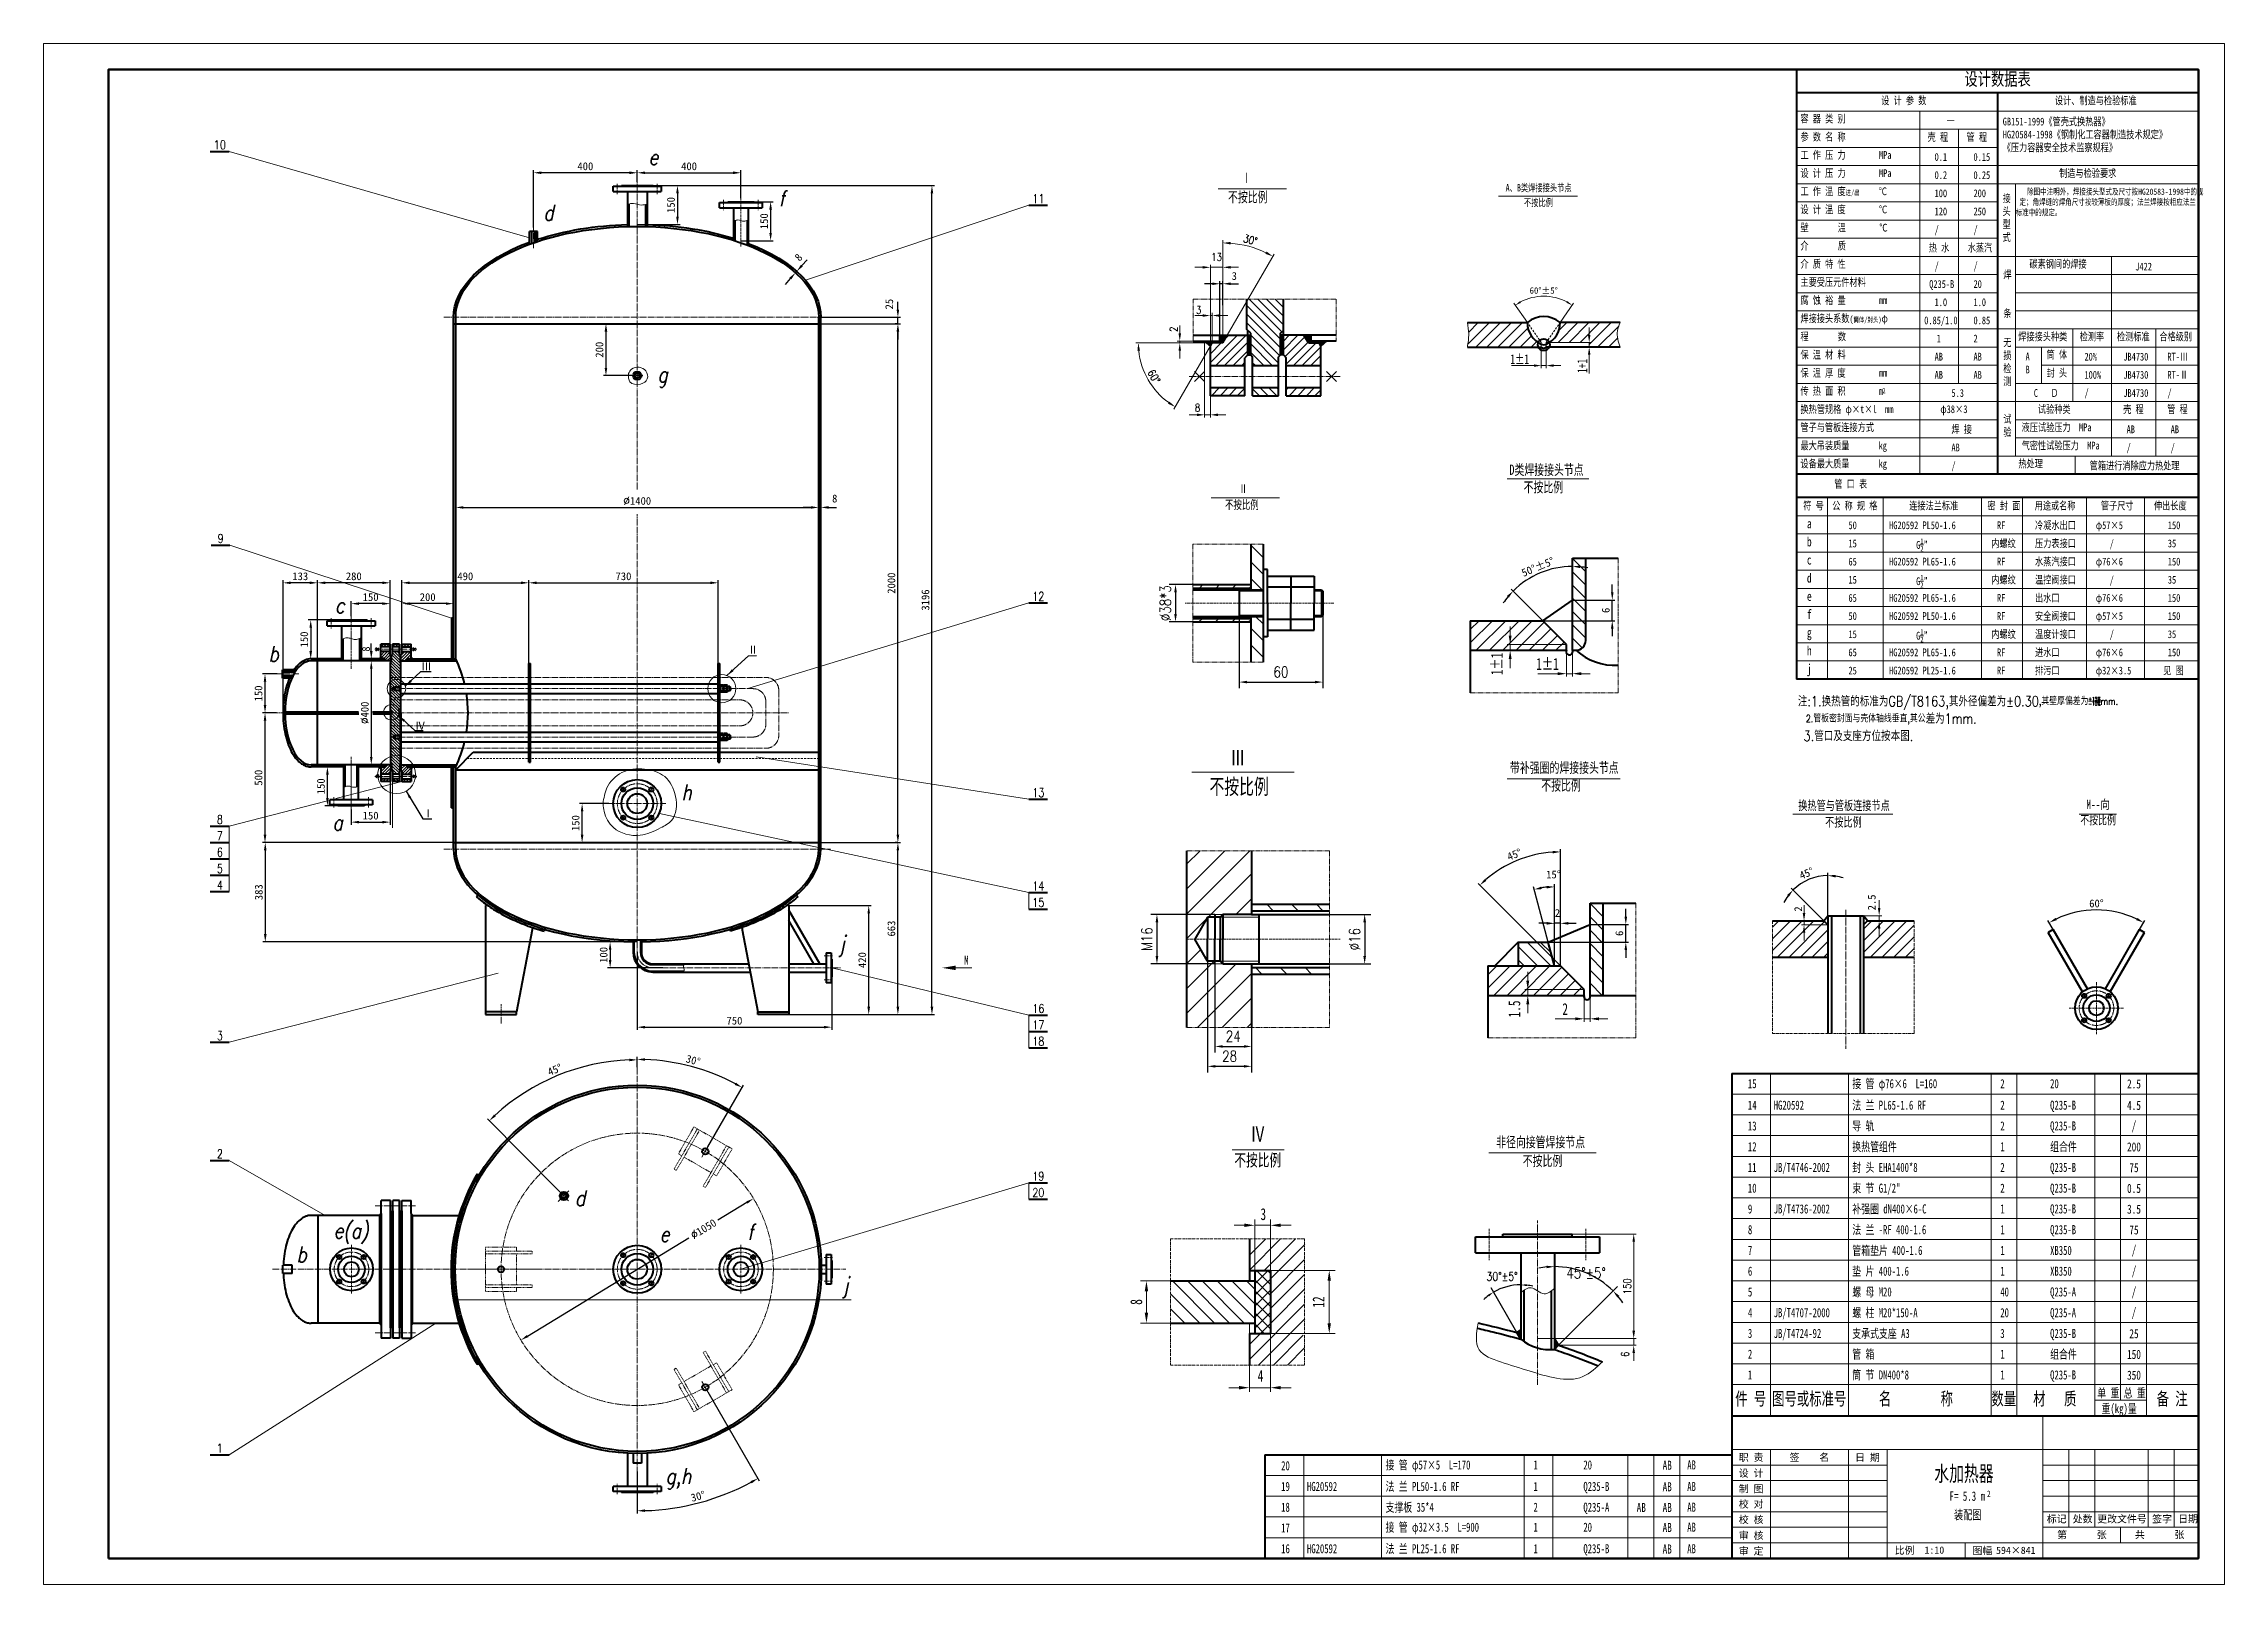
# Model space of a CAD drawing. Extents: x 0 to 19525, y -1551 to 5940.
# Drawn here: x 11115 to 19525, y 0 to 5940 of the extents above; entities that cross this region are included whole.
import ezdxf
from ezdxf.enums import TextEntityAlignment as Align

# ---------------------------------------------------------------- set-up
doc = ezdxf.new("R2010")
doc.units = 0
doc.header["$LTSCALE"] = 10
doc.header["$PDMODE"] = 1
for name, pattern in [('JXX-L', [2.95, 1.9, -0.25, 0.15, -0.25, 0.15, -0.25]), ('JXX-S', [1.7, 0.9, -0.2, 0.1, -0.2, 0.1, -0.2]), ('XX-L', [1.25, 0.75, -0.5]), ('XX-S', [0.5, 0.3, -0.2]), ('ZXX-L', [3.28, 2.5, -0.3, 0.18, -0.3]), ('ZXX-S', [1.27, 0.75, -0.2, 0.12, -0.2])]:
    doc.linetypes.add(name, pattern=pattern)
doc.layers.get('Defpoints').update_dxf_attribs({"linetype": 'CONTINUOUS'})
doc.layers.add('5剖面线层', color=2, linetype='CONTINUOUS')
doc.layers.add('7标注层', color=4, linetype='CONTINUOUS')
for name, color, linetype, lineweight in [('A 粗实线', 1, 'CONTINUOUS', 40), ('B 细实线', 7, 'CONTINUOUS', 18), ('C 文 字', 2, 'CONTINUOUS', 20), ('D 短中心线', 3, 'ZXX-S', 18), ('E 长中心线', 3, 'ZXX-L', 18), ('F 短虚线', 6, 'XX-S', 20), ('G 长虚线', 6, 'XX-L', 20), ('H 短双点线', 3, 'JXX-S', 18), ('I 长双点线', 3, 'JXX-L', 18), ('J 标注尺寸', 2, 'CONTINUOUS', 18)]:
    doc.layers.add(name, color=color, linetype=linetype, lineweight=lineweight)
doc.styles.add('HZTXT', font='SIMFANG.TTF', dxfattribs={"width": 0.75})
doc.styles.add('ITALICT', font='ITALICT.shx', dxfattribs={"width": 0.7})
doc.styles.add('PC_TEXTSTYLE', font='romans.shx', dxfattribs={"width": 0.8, "bigfont": 'hzfs.shx'})
doc.styles.add('ROMANC', font='romanc', dxfattribs={"width": 0.7, "height": 6})
doc.styles.get("Standard").update_dxf_attribs({"font": 'SIMFANG.TTF'})
doc.styles.add('style2', font='SIMFANG.TTF', dxfattribs={"width": 0.7})
doc.styles.add('TH_GBDIM', font='romans.shx', dxfattribs={"width": 0.8, "bigfont": 'gbcbig.shx'})
doc.styles.add('TXT', font='txt', dxfattribs={"width": 0.7})
doc.styles.add('标题中文', font='SIMFANG.TTF', dxfattribs={"width": 0.7})
doc.dimstyles.new('TH_GBDIM', dxfattribs={"dimscale": 12, "dimtxt": 3.5, "dimasz": 2.5, "dimexe": 2, "dimexo": 0, "dimgap": 1.5, "dimtad": 1, "dimdec": 1, "dimzin": 0, "dimdsep": 46, "dimtxsty": 'TH_GBDIM', "dimcen": 2.5, "dimclrd": 130, "dimclre": 130, "dimclrt": 3, "dimadec": 0, "dimazin": 0, "dimtfac": 0.714286, "dimtdec": 1, "dimtmove": 0, "dimatfit": 3, "dimfxl": 0, "dimtolj": 1, "dimtzin": 0, "dimlwd": -1, "dimlwe": -1, "dimarcsym": 0})
doc.dimstyles.new('通用标注4.0', dxfattribs={"dimscale": 10, "dimtxt": 3, "dimasz": 3, "dimexe": 1, "dimexo": 0, "dimgap": 1, "dimtad": 1, "dimdec": 0, "dimzin": 0, "dimdsep": 46, "dimtxsty": 'Standard', "dimcen": 0, "dimadec": 0, "dimazin": 0, "dimtfac": 0.375, "dimtdec": 0, "dimtmove": 2, "dimatfit": 3, "dimfxl": 0, "dimtzin": 0, "dimarcsym": 0})
pattern_1 = [(315, (0, 6719.8421), (-1.12253202, -1.12253202), []), (225, (0, 6719.8421), (-1.12253202, 1.12253202), [])]

msp = doc.modelspace()

# ---------------------------------------------------------------- texts
at = {"layer": '7标注层', "color": 3, "insert": (16739.53, 1187.41), "char_height": 33.25, "attachment_point": 5, "style": 'TH_GBDIM'}
msp.add_mtext('\\A1;30°±5°', dxfattribs=at)
at = {"layer": 'C 文 字'}
for s, height, style, width, p in [('10', 33.872, 'ROMANC', 0.8, (11794.88, 5550.08)), ('11', 33.872, 'ROMANC', 0.8, (14951.39, 5342.33)), ('9', 33.87, 'ROMANC', 0.8, (11798.09, 4032.25)), ('12', 33.872, 'ROMANC', 0.8, (14951.39, 3809.15)), ('13', 33.872, 'ROMANC', 0.8, (14951.39, 3052.45)), ('8', 33.87, 'ROMANC', 0.8, (11794.88, 2948.84)), ('7', 33.87, 'ROMANC', 0.8, (11794.88, 2885.64)), ('6', 33.87, 'ROMANC', 0.8, (11794.88, 2822.44)), ('5', 33.87, 'ROMANC', 0.8, (11794.88, 2759.23)), ('4', 33.87, 'ROMANC', 0.8, (11794.88, 2696.03)), ('14', 33.872, 'ROMANC', 0.8, (14951.39, 2692.23)), ('15', 33.872, 'ROMANC', 0.8, (14951.39, 2629.03)), ('16', 33.872, 'ROMANC', 0.8, (14951.39, 2220.22)), ('3', 33.87, 'ROMANC', 0.8, (11794.88, 2115.31)), ('17', 33.872, 'ROMANC', 0.8, (14951.39, 2157.02)), ('18', 33.872, 'ROMANC', 0.8, (14951.39, 2093.81)), ('2.5', 35, 'HZTXT', 0.75, (19176.56, 1929.29)), ('4.5', 35, 'HZTXT', 0.75, (19176.56, 1846.32)), ('/', 35, 'HZTXT', 0.75, (19176.56, 1766.32)), ('200', 35, 'HZTXT', 0.75, (19176.56, 1686.32)), ('2', 33.87, 'ROMANC', 0.8, (11794.88, 1660.12)), ('75', 35, 'HZTXT', 0.75, (19176.56, 1606.32)), ('20', 33.872, 'ROMANC', 0.8, (14951.39, 1510.54)), ('19', 33.872, 'ROMANC', 0.8, (14951.39, 1573.74)), ('0.5', 35, 'HZTXT', 0.75, (19176.56, 1526.32)), ('3.5', 35, 'HZTXT', 0.75, (19176.56, 1446.32)), ('75', 35, 'HZTXT', 0.75, (19176.56, 1366.32)), ('/', 35, 'HZTXT', 0.75, (19176.56, 1286.32)), ('/', 35, 'HZTXT', 0.75, (19176.56, 1206.32)), ('/', 35, 'HZTXT', 0.75, (19176.56, 1126.32)), ('/', 35, 'HZTXT', 0.75, (19176.56, 1046.32)), ('25', 35, 'HZTXT', 0.75, (19176.56, 966.32)), ('150', 35, 'HZTXT', 0.75, (19176.56, 886.32)), ('350', 35, 'HZTXT', 0.75, (19176.56, 806.32)), ('1', 33.87, 'ROMANC', 0.8, (11794.88, 525.46)), ('AB', 35, 'HZTXT', 0.75, (17376.56, 459.29)), ('AB', 35, 'HZTXT', 0.75, (17376.56, 376.32)), ('AB', 35, 'HZTXT', 0.75, (17276.56, 296.32)), ('AB', 35, 'HZTXT', 0.75, (17376.56, 296.32)), ('AB', 35, 'HZTXT', 0.75, (17376.56, 219.29)), ('AB', 35, 'HZTXT', 0.75, (17376.56, 136.32))]:
    msp.add_text(s, height=height, dxfattribs=dict(at, style=style, width=width)).set_placement(p, align=Align.MIDDLE)
for s, height, style, width, p in [('e', 60, 'ITALICT', 0.8, (13448.61, 5472.11)), ('Ⅰ ', 39.9, 'style2', 0.7, (15735.61, 5402.95)), ('A、B类焊接接头节点', 28.5, '标题中文', 0.7, (16753.29, 5370.15)), ('d', 60, 'ITALICT', 0.8, (13043.29, 5258.21)), ('f', 60, 'ITALICT', 0.8, (13950.12, 5312.73)), ('不按比例', 39.9, 'style2', 0.7, (15682.58, 5328.62)), ('不按比例', 28.5, '标题中文', 0.7, (16824.14, 5312.99)), ('1±1', 38, 'style2', 0.7, (16771.57, 4704.5)), ('g', 60, 'ITALICT', 0.8, (13482.99, 4634.74)), ('D', 39.9, 'style2', 0.7, (16768.18, 4277.4)), ('类焊接接头节点', 39.9, 'style2', 0.7, (16787.51, 4277.4)), (' Ⅱ', 33.25, 'style2', 0.7, (15709.36, 4207.32)), ('不按比例', 39.9, 'style2', 0.7, (16822.71, 4210.18)), ('不按比例', 33.25, 'style2', 0.7, (15670.96, 4145.37)), ('c', 60, 'ITALICT', 0.8, (12239.07, 3744.32)), ('b', 60, 'ITALICT', 0.8, (11982.76, 3557.53)), ('1±1', 45.6, 'style2', 0.7, (16871.24, 3525.77)), (' Ⅲ', 59.85, 'style2', 0.7, (15663.57, 3157.05)), ('不按比例', 59.85, 'style2', 0.7, (15611.34, 3045.73)), ('h', 60, 'ITALICT', 0.8, (13575.48, 3023.54)), ('a', 60, 'ITALICT', 0.8, (12229.18, 2906.97)), ('j', 60, 'ITALICT', 0.8, (14184.05, 2440.99)), (' Ⅳ', 59.85, 'style2', 0.7, (15740.45, 1706.14)), ('非径向接管焊接节点', 39.9, 'style2', 0.7, (16716.91, 1685.23)), ('不按比例', 39.9, 'style2', 0.7, (16819.43, 1612.75)), ('d', 60, 'ITALICT', 0.8, (13164.66, 1459.04)), ('e(a)', 60, 'ITALICT', 0.8, (12234.18, 1333.48)), ('e', 60, 'ITALICT', 0.8, (13491.66, 1320.33)), ('f', 60, 'ITALICT', 0.8, (13829.71, 1328.61)), ('b', 60, 'ITALICT', 0.8, (12090.92, 1242.16)), ('j', 60, 'ITALICT', 0.8, (14198.33, 1124.22)), (' g,h', 60, 'ITALICT', 0.8, (13481.16, 387.65))]:
    msp.add_text(s, height=height, dxfattribs=dict(at, style=style, width=width)).set_placement(p)
at = {"layer": 'C 文 字', "style": 'style2', "width": 0.7}
for s, height, p in [('1+1', 38, (17068.01, 4670.39)), ('1±1', 45.6, (16742.4, 3505.15))]:
    msp.add_text(s, height=height, rotation=90, dxfattribs=at).set_placement(p)
at = {"layer": 'C 文 字', "style": 'HZTXT', "width": 0.7}
msp.add_text('不按比例', height=47.267, dxfattribs=at).set_placement((15707.14, 1635.69), align=Align.MIDDLE_LEFT)
at = {"layer": 'C 文 字', "style": 'TXT', "width": 0.7}
for s, p in [('3', (15818.79, 1427.39)), ('4', (15808.15, 803.8))]:
    msp.add_text(s, height=45.6, dxfattribs=at).set_placement(p, align=Align.MIDDLE_CENTER)
for s, p in [('8', (15328.79, 1088.68)), ('12', (16031.75, 1088.68))]:
    msp.add_text(s, height=45.6, rotation=90, dxfattribs=at).set_placement(p, align=Align.MIDDLE_CENTER)
at = {"layer": 'C 文 字', "style": '标题中文', "oblique": 0.5}
msp.add_text('职 责', height=28, rotation=0.095868, dxfattribs=at).set_placement((17700.08, 489.44), align=Align.MIDDLE_CENTER)
for s, p in [('签    名', (17924.64, 490.49)), ('日 期', (18148.54, 489.89)), ('设 计', (17700.08, 429.44)), ('制 图', (17700.08, 369.44)), ('校 对', (17700.08, 310.5)), ('校 核', (17700.08, 250.5)), ('标记', (18878.5, 253.16)), ('处数', (18978.5, 253.16)), ('更改文件号', (19130.12, 253.16)), ('签字', (19284.97, 253.16)), ('日期', (19384.97, 253.16)), ('审 核', (17700.08, 189.44)), ('第      张', (18975.54, 192.2)), ('共      张', (19275.54, 192.2)), ('审 定', (17700.08, 129.44)), ('比例', (18291.85, 132.02)), ('1:10', (18406.68, 132.02)), ('图幅', (18591.85, 131.12)), ('594×841', (18720.76, 131.12))]:
    msp.add_text(s, height=28, rotation=0.095868, dxfattribs=at).set_placement(p, align=Align.MIDDLE)
at = {"layer": 'C 文 字', "attachment_point": 1}
for s, insert, char_height, width, style in [('设计数据表', (18522.73, 5828.65), 50, 775, 'HZTXT'), ('设 计 参 数', (18201.82, 5735.65), 30, 480, 'HZTXT'), ('设计、制造与检验标准', (18871.74, 5735.65), 30, 480, 'HZTXT'), ('容 器 类 别', (17890.32, 5665.65), 30, 480, 'HZTXT'), ('一', (18453.48, 5658.1), 30, 480, 'HZTXT'), ('GB151-1999《管壳式换热器》\\PHG20584-1998《钢制化工容器制造技术规定》\\P《压力容器安全技术监察规程》', (18670.38, 5654.66), 30, 775, 'HZTXT'), ('参 数 名 称', (17890.32, 5595.65), 30, 480, 'HZTXT'), ('壳 程', (18380.84, 5594.85), 30, 480, 'HZTXT'), ('管 程', (18530.84, 5594.85), 30, 480, 'HZTXT'), ('工 作 压 力        MPa', (17890.32, 5525.65), 30, 480, 'HZTXT'), ('0.1', (18407.74, 5518.1), 30, 480, 'HZTXT'), ('0.15', (18557.74, 5518.1), 30, 480, 'HZTXT'), ('设 计 压 力        MPa', (17890.32, 5455.65), 30, 480, 'HZTXT'), ('工 作 温 度{\\H0.6667x;进/出      }℃', (17890.32, 5385.65), 30, 480, 'HZTXT'), ('0.2', (18407.74, 5448.1), 30, 480, 'HZTXT'), ('0.25', (18557.74, 5448.1), 30, 480, 'HZTXT'), ('   除图中注明外，焊接接头型式及尺寸按HG20583-1998中的规\\P 定；角焊缝的焊角尺寸按较薄板的厚度；法兰焊接按相应法兰标准中的规定。', (18720.22, 5381.43), 24, 705, 'HZTXT'), (' 制造与检验要求', (18871.74, 5455.65), 30, 480, 'HZTXT'), ('设 计 温 度        ℃', (17890.32, 5315.65), 30, 480, 'HZTXT'), ('100', (18407.74, 5378.1), 30, 480, 'HZTXT'), ('120', (18407.74, 5308.1), 30, 480, 'HZTXT'), ('200', (18557.74, 5378.1), 30, 480, 'HZTXT'), ('250', (18557.74, 5308.1), 30, 480, 'HZTXT'), ('接\\P头\\P型\\P式', (18669.86, 5358.49), 30, 480, 'HZTXT'), ('壁       温        ℃', (17890.32, 5245.65), 30, 480, 'HZTXT'), ('/', (18407.74, 5238.1), 30, 480, 'HZTXT'), ('/', (18557.74, 5238.1), 30, 480, 'HZTXT'), ('介       质', (17890.32, 5175.65), 30, 480, 'HZTXT'), ('热 水 ', (18385.31, 5168.1), 30, 480, 'HZTXT'), ('水蒸汽', (18535.31, 5168.1), 30, 480, 'HZTXT'), ('介 质 特 性', (17890.32, 5105.65), 30, 480, 'HZTXT'), ('/', (18407.74, 5098.1), 30, 480, 'HZTXT'), ('/', (18557.74, 5098.1), 30, 480, 'HZTXT'), ('焊\\P\\P\\P条', (18672.74, 5065.15), 30, 480, 'HZTXT'), ('碳素钢间的焊接', (18773.55, 5105.65), 30, 480, 'HZTXT'), ('J422', (19181.58, 5095.46), 30, 480, 'HZTXT'), ('腐 蚀 裕 量        mm', (17890.32, 4965.65), 30, 480, 'HZTXT'), ('主要受压元件材料', (17890.32, 5035.65), 30, 480, 'HZTXT'), ('Q235-B', (18386.91, 5028.1), 30, 480, 'HZTXT'), ('20', (18557.74, 5028.1), 30, 480, 'HZTXT'), ('焊接接头系数{\\H0.8333x;(\\H0.8x;筒体/封头)}φ{\\H0.8333x;        } ', (17890.32, 4895.65), 30, 480, 'HZTXT'), ('0.85/1.0', (18367.65, 4888.1), 30, 480, 'HZTXT'), ('1.0', (18407.74, 4958.1), 30, 480, 'HZTXT'), ('0.85', (18557.74, 4888.1), 30, 480, 'HZTXT'), ('1.0', (18557.74, 4958.1), 30, 480, 'HZTXT'), ('程       数 ', (17890.32, 4825.65), 30, 480, 'HZTXT'), ('1', (18415.76, 4818.1), 30, 480, 'HZTXT'), ('2', (18557.74, 4818.1), 30, 480, 'HZTXT'), ('无\\P损\\P检\\P测', (18672.74, 4802.99), 30, 480, 'HZTXT'), ('焊接接头种类', (18730.24, 4825.65), 30, 480, 'HZTXT'), ('检测率', (18967.13, 4825.65), 30, 480, 'HZTXT'), ('检测标准', (19110.78, 4825.65), 30, 480, 'HZTXT'), ('合格级别', (19274.6, 4825.65), 30, 480, 'HZTXT'), ('保 温 材 料', (17890.32, 4755.65), 30, 480, 'HZTXT'), ('AB', (18407.74, 4748.1), 30, 480, 'HZTXT'), ('AB', (18557.74, 4748.1), 30, 480, 'HZTXT'), ('A\\PB', (18758.43, 4748.46), 30, 480, 'HZTXT'), ('筒 体', (18839.57, 4755.65), 30, 480, 'HZTXT'), ('20%', (18985.56, 4748.1), 30, 480, 'HZTXT'), ('JB4730', (19135.56, 4748.1), 30, 480, 'HZTXT'), ('RT-Ⅲ', (19305.56, 4748.1), 30, 480, 'HZTXT'), ('保 温 厚 度        mm', (17890.32, 4685.65), 30, 480, 'HZTXT'), ('AB', (18407.74, 4678.1), 30, 480, 'HZTXT'), ('AB', (18557.74, 4678.1), 30, 480, 'HZTXT'), ('封 头', (18839.57, 4685.65), 30, 480, 'HZTXT'), ('100%', (18985.56, 4678.1), 30, 480, 'HZTXT'), ('JB4730', (19135.56, 4678.1), 30, 480, 'HZTXT'), ('RT-Ⅱ', (19305.56, 4678.1), 30, 480, 'HZTXT'), ('传 热 面 积        m ', (17890.32, 4615.65), 30, 480, 'HZTXT'), ('换热管规格 φ×t×l  mm', (17890.32, 4545.65), 30, 480, 'HZTXT'), ('2', (18206.72, 4612.15), 20, 480, 'HZTXT'), (' φ38×3   ', (18413.67, 4545.65), 30, 480, 'HZTXT'), ('5.3', (18472.65, 4608.1), 30, 480, 'HZTXT'), ('C   Ｄ', (18790.2, 4608.1), 30, 480, 'HZTXT'), ('试验种类', (18806.12, 4545.65), 30, 480, 'HZTXT'), ('/', (18985.56, 4608.1), 30, 480, 'HZTXT'), ('壳 程 ', (19134.88, 4545.65), 30, 480, 'HZTXT'), ('JB4730', (19135.56, 4608.1), 30, 480, 'HZTXT'), ('管 程 ', (19304.49, 4545.65), 30, 480, 'HZTXT'), ('/', (19305.56, 4608.1), 30, 480, 'HZTXT'), ('管子与管板连接方式', (17890.32, 4475.65), 30, 480, 'HZTXT'), ('焊 接 ', (18472.65, 4468.1), 30, 480, 'HZTXT'), ('试\\P验', (18672.74, 4507.84), 30, 480, 'HZTXT'), ('液压试验压力  MPa', (18743.31, 4475.65), 30, 480, 'HZTXT'), ('AB', (19148.12, 4468.1), 30, 480, 'HZTXT'), ('AB', (19318.12, 4468.1), 30, 480, 'HZTXT'), ('最大吊装质量       kg', (17890.32, 4405.65), 30, 480, 'HZTXT'), ('AB', (18472.65, 4398.1), 30, 480, 'HZTXT'), ('气密性试验压力  MPa', (18743.31, 4405.65), 30, 480, 'HZTXT'), ('/', (19148.12, 4398.1), 30, 480, 'HZTXT'), ('/', (19318.12, 4398.1), 30, 480, 'HZTXT'), ('设备最大质量       kg', (17890.32, 4335.65), 30, 480, 'HZTXT'), ('/', (18472.65, 4328.1), 30, 480, 'HZTXT'), ('热处理', (18730.7, 4335.65), 30, 480, 'HZTXT'), ('管箱进行消除应力热处理', (19005.74, 4328.1), 30, 480, 'HZTXT'), ('管 口 表', (18021, 4257.51), 30, 480, 'HZTXT'), (' 符 号', (17884.97, 4173.58), 30, 480, 'HZTXT'), ('公 称 规 格', (18012.99, 4173.58), 30, 480, 'HZTXT'), ('连接法兰标准', (18309.86, 4173.58), 30, 480, 'HZTXT'), ('密 封 面', (18611.66, 4173.58), 30, 480, 'HZTXT'), ('用途或名称', (18793.67, 4173.58), 30, 480, 'HZTXT'), ('管子尺寸', (19049, 4173.58), 30, 480, 'HZTXT'), ('伸出长度', (19253.66, 4173.58), 30, 480, 'HZTXT'), ('a', (17915.32, 4107.81), 36, 576, 'HZTXT'), ('b', (17915.32, 4037.81), 36, 576, 'HZTXT'), ('50', (18075.59, 4098.16), 30, 480, 'HZTXT'), ('HG20592 PL50-1.6', (18232.27, 4098.16), 30, 480, 'HZTXT'), ('RF', (18648.31, 4098.16), 30, 480, 'HZTXT'), ('冷凝水出口', (18795.03, 4098.16), 30, 480, 'HZTXT'), ('φ57×5', (19029.28, 4098.16), 30, 480, 'HZTXT'), ('150', (19307.13, 4098.16), 30, 480, 'HZTXT'), ('c', (17915.32, 3967.81), 36, 576, 'HZTXT'), ('65', (18075.59, 3958.16), 30, 480, 'HZTXT'), ('15', (18075.59, 4028.16), 30, 480, 'HZTXT'), ('HG20592 PL65-1.6', (18232.27, 3958.16), 30, 480, 'HZTXT'), ('\\A1;G{\\H0.7x;\\S1/2;}"', (18336.42, 4032.55), 30, 480, 'HZTXT'), ('内螺纹', (18626.34, 4028.16), 30, 480, 'HZTXT'), ('RF', (18648.31, 3958.16), 30, 480, 'HZTXT'), ('压力表接口', (18795.03, 4028.16), 30, 480, 'HZTXT'), ('水蒸汽接口', (18795.03, 3958.16), 30, 480, 'HZTXT'), ('φ76×6', (19029.28, 3958.16), 30, 480, 'HZTXT'), ('/', (19083.08, 4028.16), 30, 480, 'HZTXT'), ('35', (19307.13, 4028.16), 30, 480, 'HZTXT'), ('150', (19307.13, 3958.16), 30, 480, 'HZTXT'), ('d ', (17915.32, 3897.81), 36, 576, 'HZTXT'), ('15', (18075.59, 3888.16), 30, 480, 'HZTXT'), ('\\A1;G{\\H0.7x;\\S1/2;}"', (18336.42, 3892.55), 30, 480, 'HZTXT'), ('内螺纹', (18626.34, 3888.16), 30, 480, 'HZTXT'), ('温控阀接口', (18795.03, 3888.16), 30, 480, 'HZTXT'), ('/', (19083.08, 3888.16), 30, 480, 'HZTXT'), ('35', (19307.13, 3888.16), 30, 480, 'HZTXT'), ('e', (17915.32, 3827.81), 36, 576, 'HZTXT'), ('65', (18075.59, 3818.16), 30, 480, 'HZTXT'), ('HG20592 PL65-1.6', (18232.27, 3818.16), 30, 480, 'HZTXT'), ('RF', (18648.31, 3818.16), 30, 480, 'HZTXT'), ('出水口', (18795.03, 3818.16), 30, 480, 'HZTXT'), ('φ76×6', (19029.28, 3818.16), 30, 480, 'HZTXT'), ('150', (19307.13, 3818.16), 30, 480, 'HZTXT'), ('f', (17915.32, 3757.81), 36, 576, 'HZTXT'), ('50', (18075.59, 3748.16), 30, 480, 'HZTXT'), ('HG20592 PL50-1.6', (18232.27, 3748.16), 30, 480, 'HZTXT'), ('RF', (18648.31, 3748.16), 30, 480, 'HZTXT'), ('安全阀接口', (18795.03, 3748.16), 30, 480, 'HZTXT'), ('φ57×5', (19029.28, 3748.16), 30, 480, 'HZTXT'), ('150', (19307.13, 3748.16), 30, 480, 'HZTXT'), ('g', (17915.32, 3687.81), 36, 576, 'HZTXT'), ('h', (17915.32, 3617.81), 36, 576, 'HZTXT'), ('15', (18075.59, 3678.16), 30, 480, 'HZTXT'), ('\\A1;G{\\H0.7x;\\S1/2;}"', (18336.42, 3682.55), 30, 480, 'HZTXT'), ('内螺纹', (18626.34, 3678.16), 30, 480, 'HZTXT'), ('温度计接口', (18795.03, 3678.16), 30, 480, 'HZTXT'), ('/', (19083.08, 3678.16), 30, 480, 'HZTXT'), ('35', (19307.13, 3678.16), 30, 480, 'HZTXT'), ('j', (17915.32, 3547.81), 36, 576, 'HZTXT'), ('25', (18075.59, 3538.16), 30, 480, 'HZTXT'), ('65', (18075.59, 3608.16), 30, 480, 'HZTXT'), ('HG20592 PL65-1.6', (18232.27, 3608.16), 30, 480, 'HZTXT'), ('HG20592 PL25-1.6', (18232.27, 3538.16), 30, 480, 'HZTXT'), ('RF', (18648.31, 3608.16), 30, 480, 'HZTXT'), ('RF', (18648.31, 3538.16), 30, 480, 'HZTXT'), ('进水口', (18795.03, 3608.16), 30, 480, 'HZTXT'), ('排污口', (18795.03, 3538.16), 30, 480, 'HZTXT'), ('φ76×6', (19029.28, 3608.16), 30, 480, 'HZTXT'), ('φ32×3.5', (19029.28, 3538.16), 30, 480, 'HZTXT'), ('见 图', (19289.2, 3538.16), 30, 480, 'HZTXT'), ('150', (19307.13, 3608.16), 30, 480, 'HZTXT'), ('\\A1;注:1.换热管的标准为GB/T8163,其外径偏差为%%p0.30{\\H0.7x;,其壁厚偏差为\\H0.49x;\\L\\S+15%/-10%;\\H2.041x;\\lmm.\\P  2.管板密封面与壳体轴线垂直,其公}差为1mm.\\P 3.管口及支座方位按本图.\\P \\P ', (17880.44, 3424.59), 40, 15070.4, 'PC_TEXTSTYLE')]:
    msp.add_mtext(s, dxfattribs=dict(at, insert=insert, char_height=char_height, width=width, style=style))
at = {"layer": 'C 文 字', "char_height": 30, "attachment_point": 1}
for s, insert in [('Ⅱ', (13830.52, 3618.33)), ('Ⅲ', (12570.75, 3553.83)), ('Ⅳ', (12546.59, 3324.74)), ('Ⅰ', (12577.52, 2987.5))]:
    msp.add_mtext(s, dxfattribs=dict(at, insert=insert))
at = {"layer": 'J 标注尺寸', "style": '标题中文', "width": 0.7}
for s, height, p in [('换热管与管板连接节点', 36, (17882, 2985.05)), ('不按比例', 36, (17985.58, 2921.14)), ('M', 35, (14665.51, 2388.5)), ('15 ', 35, (17687.79, 1912.96)), ('接 管 φ76×6  L=160', 35, (18090.23, 1912.96)), ('2', 35, (18661.03, 1912.96)), ('20', 35, (18853.18, 1912.96)), ('14', 35, (17687.79, 1830)), ('HG20592', 35, (17787.25, 1830)), ('法 兰 PL65-1.6 RF', 35, (18090.23, 1830)), ('2', 35, (18661.03, 1830)), ('Q235-B', 35, (18853.18, 1830)), ('13', 35, (17687.79, 1750)), ('导 轨', 35, (18090.23, 1750)), ('2', 35, (18661.03, 1750)), ('Q235-B', 35, (18853.18, 1750)), ('12', 35, (17687.79, 1670)), ('换热管组件', 35, (18090.23, 1670)), ('1', 35, (18661.03, 1670)), ('组合件', 35, (18853.18, 1670)), ('11', 35, (17687.79, 1590)), ('JB/T4746-2002', 35, (17787.25, 1590)), ('封 头 EHA1400*8', 35, (18090.23, 1590)), ('2', 35, (18661.03, 1590)), ('Q235-B', 35, (18853.18, 1590)), ('10', 35, (17687.79, 1510)), ('束 节 G1/2"', 35, (18090.23, 1510)), ('2', 35, (18661.03, 1510)), ('Q235-B', 35, (18853.18, 1510)), ('9', 35, (17687.79, 1430)), ('JB/T4736-2002', 35, (17787.25, 1430)), ('补强圈 dN400×6-C ', 35, (18090.23, 1430)), ('1', 35, (18661.03, 1430)), ('Q235-B', 35, (18853.18, 1430)), ('8', 35, (17687.79, 1350)), ('法 兰 -RF 400-1.6', 35, (18090.23, 1350)), ('1', 35, (18661.03, 1350)), ('Q235-B', 35, (18853.18, 1350)), ('7', 35, (17687.79, 1270)), ('管箱垫片 400-1.6', 35, (18090.23, 1270)), ('1', 35, (18661.03, 1270)), ('XB350', 35, (18853.18, 1270)), ('6', 35, (17687.79, 1190)), ('垫 片 400-1.6', 35, (18090.23, 1190)), ('1', 35, (18661.03, 1190)), ('XB350', 35, (18853.18, 1190)), ('5', 35, (17687.79, 1110)), ('螺 母 M20', 35, (18090.23, 1110)), ('40', 35, (18661.03, 1110)), ('Q235-A', 35, (18853.18, 1110)), ('4', 35, (17687.79, 1030)), ('JB/T4707-2000', 35, (17787.25, 1030)), ('螺 柱 M20*150-A', 35, (18090.23, 1030)), ('20', 35, (18661.03, 1030)), ('Q235-A', 35, (18853.18, 1030)), ('3', 35, (17687.79, 950)), ('JB/T4724-92', 35, (17787.25, 950)), ('支承式支座 A3', 35, (18090.23, 950)), ('3', 35, (18661.03, 950)), ('Q235-B', 35, (18853.18, 950)), ('2', 35, (17687.79, 870)), ('管 箱 ', 35, (18090.23, 870)), ('1', 35, (18661.03, 870)), ('组合件 ', 35, (18853.18, 870)), ('1', 35, (17687.79, 790)), ('筒 节 DN400*8', 35, (18090.23, 790)), ('1', 35, (18661.03, 790)), ('Q235-B', 35, (18853.18, 790)), ('单 重', 35, (19035.13, 720.47)), ('总 重', 35, (19136.88, 720.47)), ('件 号', 49.98, (17638.93, 690.87)), ('图号或标准号', 49.98, (17781.05, 690.87)), ('名        称', 49.98, (18192.72, 690.87)), ('数量', 49.98, (18626.81, 690.87)), ('材   质', 49.98, (18787.79, 690.87)), ('重(kg)量', 35, (19051.72, 660.47)), ('备 注', 49.98, (19264.28, 690.87)), ('20', 35, (15887.79, 440)), ('接 管 φ57×5  L=170', 35, (16290.23, 442.96)), ('1', 35, (16861.03, 442.96)), ('20', 35, (17053.18, 442.96)), ('AB', 35, (17453.71, 442.96)), ('水加热器', 59.976, (18406.32, 397.37)), ('19', 35, (15887.79, 360)), ('HG20592', 35, (15987.25, 360)), ('法 兰 PL50-1.6 RF', 35, (16290.23, 360)), ('1', 35, (16861.03, 360)), ('Q235-B', 35, (17053.18, 360)), ('AB', 35, (17453.71, 360)), ('F= 5.3 m', 35.986, (18465.21, 322.16)), ('2', 25.2, (18609.42, 336.31)), ('18', 35, (15887.79, 280)), ('支撑板 35*4', 35, (16290.23, 280)), ('2', 35, (16861.03, 280)), ('Q235-A', 35, (17053.18, 280)), ('AB', 35, (17453.71, 280)), ('装配图', 35.986, (18482.6, 250.48)), ('17', 35, (15887.79, 200)), ('接 管 φ32×3.5  L=900', 35, (16290.23, 202.96)), ('1', 35, (16861.03, 202.96)), ('20', 35, (17053.18, 202.96)), ('AB', 35, (17453.71, 202.96)), ('16', 35, (15887.79, 120)), ('HG20592', 35, (15987.25, 120)), ('法 兰 PL25-1.6 RF', 35, (16290.23, 120)), ('1', 35, (16861.03, 120)), ('Q235-B', 35, (17053.18, 120)), ('AB', 35, (17453.71, 120))]:
    msp.add_text(s, height=height, dxfattribs=at).set_placement(p)
at = {"layer": 'J 标注尺寸', "insert": (16900.39, 4988.04), "char_height": 24.7, "attachment_point": 5}
msp.add_mtext('{\\f仿宋_GB2312|b0|i0|c134|p49;60°±5°}', dxfattribs=at)
at = {"layer": 'J 标注尺寸', "attachment_point": 1}
for s, insert, char_height, width, style in [('{\\f仿宋_GB2312|b0|i0|c134|p49;带补强圈的焊接接头节点}', (16770.19, 3168.68), 39.9, 581.4, 'style2'), ('{\\f仿宋_GB2312|b0|i0|c134|p49;不按比例}', (16890.8, 3100.16), 39.9, 581.4, 'style2'), ('M--向', (18992.94, 3024.72), 35, 510, 'HZTXT'), ('{\\f仿宋_GB2312|b0|i0|c134|p49;不按比例}', (18969.54, 2964.62), 35, 510, 'style2')]:
    msp.add_mtext(s, dxfattribs=dict(at, insert=insert, char_height=char_height, width=width, style=style))
at = {"layer": 'J 标注尺寸', "char_height": 30, "attachment_point": 5, "rotation": 90}
for s, insert in [('2', (17881.56, 2603.82)), ('2.5', (18165.29, 2629.11))]:
    msp.add_mtext(s, dxfattribs=dict(at, insert=insert))
at = {"layer": 'J 标注尺寸', "insert": (16787.49, 2218.37), "char_height": 45.6, "attachment_point": 5, "rotation": 90, "style": 'style2'}
msp.add_mtext('1.5', dxfattribs=at)
at = {"layer": 'J 标注尺寸', "insert": (16982.96, 2217.96), "char_height": 45.6, "attachment_point": 5, "style": 'style2'}
msp.add_mtext('2', dxfattribs=at)

# ---------------------------------------------------------------- blocks, each defined once
blk = doc.blocks.new('*D32')
at = {"layer": 'C 文 字', "color": 0, "lineweight": -2}
for p, q in [((12704.4, 4144.9), (12704.4, 4161.9)), ((12734.4, 4151.9), (14074.4, 4151.9)), ((14104.4, 4144.9), (14104.4, 4161.9))]:
    blk.add_line(p, q, dxfattribs=at)
at = {"layer": 'C 文 字', "color": 0}
for points in [[(12734.4, 4156.9), (12734.4, 4146.9), (12704.4, 4151.9)], [(14074.4, 4156.9), (14074.4, 4146.9), (14104.4, 4151.9)]]:
    blk.add_solid(points, dxfattribs=at)
at = {"layer": 'Defpoints', "color": 0}
for p in [(12704.4, 4144.9), (14104.4, 4151.9), (14104.4, 4144.9)]:
    blk.add_point(p, dxfattribs=at)
at = {"layer": 'C 文 字', "color": 0, "insert": (13404.4, 4176.9), "char_height": 30, "attachment_point": 5}
blk.add_mtext('{\\Ftxt.shx;%%c}1400', dxfattribs=at)
blk = doc.blocks.new('*D33')
at = {"layer": 'C 文 字', "color": 0, "lineweight": -2}
for p, q in [((14074.4, 4151.9), (14044.4, 4151.9)), ((14104.4, 4151.9), (14104.4, 4161.9)), ((14104.4, 4151.9), (14112.4, 4151.9)), ((14112.4, 4151.9), (14112.4, 4161.9)), ((14142.4, 4151.9), (14172.4, 4151.9))]:
    blk.add_line(p, q, dxfattribs=at)
at = {"layer": 'C 文 字', "color": 0}
for points in [[(14074.4, 4156.9), (14074.4, 4146.9), (14104.4, 4151.9)], [(14142.4, 4156.9), (14142.4, 4146.9), (14112.4, 4151.9)]]:
    blk.add_solid(points, dxfattribs=at)
at = {"layer": 'Defpoints', "color": 0}
for p in [(14104.4, 4151.9), (14112.4, 4151.9), (14112.4, 4151.9)]:
    blk.add_point(p, dxfattribs=at)
at = {"layer": 'C 文 字', "color": 0, "insert": (14166.1, 4186), "char_height": 30, "attachment_point": 5}
blk.add_mtext('8', dxfattribs=at)
blk = doc.blocks.new('*D34')
at = {"layer": 'C 文 字', "color": 0, "lineweight": -2}
for p, q in [((13465.4, 5392.9), (13569.6, 5392.9)), ((13559.6, 5362.9), (13559.6, 5272.9)), ((13404.4, 5242.9), (13569.6, 5242.9))]:
    blk.add_line(p, q, dxfattribs=at)
at = {"layer": 'C 文 字', "color": 0}
for points in [[(13554.6, 5362.9), (13564.6, 5362.9), (13559.6, 5392.9)], [(13554.6, 5272.9), (13564.6, 5272.9), (13559.6, 5242.9)]]:
    blk.add_solid(points, dxfattribs=at)
at = {"layer": 'Defpoints', "color": 0}
for p in [(13465.4, 5392.9), (13404.4, 5242.9), (13559.6, 5242.9)]:
    blk.add_point(p, dxfattribs=at)
at = {"layer": 'C 文 字', "color": 0, "insert": (13534.6, 5317.9), "char_height": 30, "attachment_point": 5, "rotation": 90}
blk.add_mtext('150', dxfattribs=at)
blk = doc.blocks.new('*D35')
at = {"layer": 'C 文 字', "color": 0, "lineweight": -2}
for p, q in [((13855.4, 5330.3), (13928.8, 5330.3)), ((13918.8, 5300.3), (13918.8, 5210.3)), ((13804.4, 5180.3), (13928.8, 5180.3))]:
    blk.add_line(p, q, dxfattribs=at)
at = {"layer": 'C 文 字', "color": 0}
for points in [[(13913.8, 5300.3), (13923.8, 5300.3), (13918.8, 5330.3)], [(13913.8, 5210.3), (13923.8, 5210.3), (13918.8, 5180.3)]]:
    blk.add_solid(points, dxfattribs=at)
at = {"layer": 'Defpoints', "color": 0}
for p in [(13855.4, 5330.3), (13804.4, 5180.3), (13918.8, 5180.3)]:
    blk.add_point(p, dxfattribs=at)
at = {"layer": 'C 文 字', "color": 0, "insert": (13893.8, 5255.3), "char_height": 30, "attachment_point": 5, "rotation": 90}
blk.add_mtext('150', dxfattribs=at)
blk = doc.blocks.new('*D36')
at = {"layer": 'C 文 字', "color": 0, "lineweight": -2}
for p, q in [((14014.7, 5056.4), (14007.2, 5063)), ((14019.7, 5062), (14012.2, 5068.7)), ((14014.7, 5056.4), (14019.7, 5062)), ((14039.6, 5084.5), (14059.5, 5106.9)), ((13994.8, 5033.9), (13974.8, 5011.5))]:
    blk.add_line(p, q, dxfattribs=at)
at = {"layer": 'C 文 字', "color": 0}
for points in [[(13991, 5037.3), (13998.5, 5030.6), (14014.7, 5056.4)], [(14035.9, 5087.8), (14043.4, 5081.1), (14019.7, 5062)]]:
    blk.add_solid(points, dxfattribs=at)
at = {"layer": 'Defpoints', "color": 0}
for p in [(14014.7, 5056.4), (14019.7, 5062), (14019.7, 5062)]:
    blk.add_point(p, dxfattribs=at)
at = {"layer": 'C 文 字', "color": 0, "insert": (14026.4, 5116.1), "char_height": 30, "attachment_point": 5, "rotation": 48.38602}
blk.add_mtext('8', dxfattribs=at)
blk = doc.blocks.new('*D37')
at = {"layer": 'C 文 字', "color": 0, "lineweight": -2}
for p, q in [((13297.3, 4859.9), (13273.8, 4859.9)), ((13283.8, 4829.9), (13283.8, 4689.9)), ((13383.2, 4659.9), (13273.8, 4659.9))]:
    blk.add_line(p, q, dxfattribs=at)
at = {"layer": 'C 文 字', "color": 0}
for points in [[(13278.8, 4829.9), (13288.8, 4829.9), (13283.8, 4859.9)], [(13278.8, 4689.9), (13288.8, 4689.9), (13283.8, 4659.9)]]:
    blk.add_solid(points, dxfattribs=at)
at = {"layer": 'Defpoints', "color": 0}
for p in [(13297.3, 4859.9), (13283.8, 4659.9), (13383.2, 4659.9)]:
    blk.add_point(p, dxfattribs=at)
at = {"layer": 'C 文 字', "color": 0, "insert": (13258.8, 4759.9), "char_height": 30, "attachment_point": 5, "rotation": 90}
blk.add_mtext('200', dxfattribs=at)
blk = doc.blocks.new('*D38')
at = {"layer": 'C 文 字', "color": 0, "lineweight": -2}
for p, q in [((13294.4, 3009.9), (13181.9, 3009.9)), ((13191.9, 2889.9), (13191.9, 2979.9)), ((13163.6, 2859.9), (13201.9, 2859.9))]:
    blk.add_line(p, q, dxfattribs=at)
at = {"layer": 'C 文 字', "color": 0}
for points in [[(13186.9, 2979.9), (13196.9, 2979.9), (13191.9, 3009.9)], [(13186.9, 2889.9), (13196.9, 2889.9), (13191.9, 2859.9)]]:
    blk.add_solid(points, dxfattribs=at)
at = {"layer": 'Defpoints', "color": 0}
for p in [(13191.9, 3009.9), (13294.4, 3009.9), (13163.6, 2859.9)]:
    blk.add_point(p, dxfattribs=at)
at = {"layer": 'C 文 字', "color": 0, "insert": (13166.9, 2934.9), "char_height": 30, "attachment_point": 5, "rotation": 90}
blk.add_mtext('150', dxfattribs=at)
blk = doc.blocks.new('*D39')
at = {"layer": 'C 文 字', "color": 0, "lineweight": -2}
for p, q in [((13404.4, 2436.8), (13404.4, 2138.1)), ((14154.4, 2342.8), (14154.4, 2138.1)), ((13434.4, 2148.1), (14124.4, 2148.1))]:
    blk.add_line(p, q, dxfattribs=at)
at = {"layer": 'C 文 字', "color": 0}
for points in [[(13434.4, 2153.1), (13434.4, 2143.1), (13404.4, 2148.1)], [(14124.4, 2153.1), (14124.4, 2143.1), (14154.4, 2148.1)]]:
    blk.add_solid(points, dxfattribs=at)
at = {"layer": 'Defpoints', "color": 0}
for p in [(13404.4, 2436.8), (14154.4, 2342.8), (14154.4, 2148.1)]:
    blk.add_point(p, dxfattribs=at)
at = {"layer": 'C 文 字', "color": 0, "insert": (13779.4, 2173.1), "char_height": 30, "attachment_point": 5}
blk.add_mtext('750', dxfattribs=at)
blk = doc.blocks.new('*D40')
at = {"layer": 'C 文 字', "color": 0, "lineweight": -2}
for p, q in [((12496.4, 3624.9), (12496.4, 3791)), ((12696.4, 3797.5), (12696.4, 3771)), ((12666.4, 3781), (12526.4, 3781))]:
    blk.add_line(p, q, dxfattribs=at)
at = {"layer": 'C 文 字', "color": 0}
for points in [[(12526.4, 3786), (12526.4, 3776), (12496.4, 3781)], [(12666.4, 3786), (12666.4, 3776), (12696.4, 3781)]]:
    blk.add_solid(points, dxfattribs=at)
at = {"layer": 'Defpoints', "color": 0}
for p in [(12696.4, 3797.5), (12496.4, 3781), (12496.4, 3624.9)]:
    blk.add_point(p, dxfattribs=at)
at = {"layer": 'C 文 字', "color": 0, "insert": (12596.4, 3806), "char_height": 30, "attachment_point": 5}
blk.add_mtext('200', dxfattribs=at)
blk = doc.blocks.new('*D41')
at = {"layer": 'C 文 字', "color": 0, "lineweight": -2}
for p, q in [((12301.4, 3732.2), (12301.4, 3791)), ((12451.4, 3624.9), (12451.4, 3791)), ((12421.4, 3781), (12331.4, 3781))]:
    blk.add_line(p, q, dxfattribs=at)
at = {"layer": 'C 文 字', "color": 0}
for points in [[(12331.4, 3786), (12331.4, 3776), (12301.4, 3781)], [(12421.4, 3786), (12421.4, 3776), (12451.4, 3781)]]:
    blk.add_solid(points, dxfattribs=at)
at = {"layer": 'Defpoints', "color": 0}
for p in [(12301.4, 3781), (12301.4, 3732.2), (12451.4, 3624.9)]:
    blk.add_point(p, dxfattribs=at)
at = {"layer": 'C 文 字', "color": 0, "insert": (12376.4, 3806), "char_height": 30, "attachment_point": 5}
blk.add_mtext('150', dxfattribs=at)
blk = doc.blocks.new('*D42')
at = {"layer": 'C 文 字', "color": 0, "lineweight": -2}
for p, q in [((12396.1, 3559.9), (12368.8, 3559.9)), ((12378.8, 3529.9), (12378.8, 3189.9)), ((12396.1, 3159.9), (12368.8, 3159.9))]:
    blk.add_line(p, q, dxfattribs=at)
at = {"layer": 'C 文 字', "color": 0}
for points in [[(12373.8, 3529.9), (12383.8, 3529.9), (12378.8, 3559.9)], [(12373.8, 3189.9), (12383.8, 3189.9), (12378.8, 3159.9)]]:
    blk.add_solid(points, dxfattribs=at)
at = {"layer": 'Defpoints', "color": 0}
for p in [(12396.1, 3559.9), (12378.8, 3159.9), (12396.1, 3159.9)]:
    blk.add_point(p, dxfattribs=at)
at = {"layer": 'C 文 字', "color": 0, "insert": (12353.8, 3359.9), "char_height": 30, "attachment_point": 5, "rotation": 90}
blk.add_mtext('{\\Ftxt.shx;%%c}400', dxfattribs=at)
blk = doc.blocks.new('*D43')
at = {"layer": 'C 文 字', "color": 0, "lineweight": -2}
for p, q in [((12378.8, 3597.9), (12378.8, 3627.9)), ((12378.8, 3567.9), (12368.8, 3567.9)), ((12378.8, 3559.9), (12368.8, 3559.9)), ((12378.8, 3559.9), (12378.8, 3567.9)), ((12378.8, 3529.9), (12378.8, 3499.9))]:
    blk.add_line(p, q, dxfattribs=at)
at = {"layer": 'C 文 字', "color": 0}
for points in [[(12373.8, 3597.9), (12383.8, 3597.9), (12378.8, 3567.9)], [(12373.8, 3529.9), (12383.8, 3529.9), (12378.8, 3559.9)]]:
    blk.add_solid(points, dxfattribs=at)
at = {"layer": 'Defpoints', "color": 0}
for p in [(12378.8, 3567.9), (12378.8, 3567.9), (12378.8, 3559.9)]:
    blk.add_point(p, dxfattribs=at)
at = {"layer": 'C 文 字', "color": 0, "insert": (12358.6, 3605.9), "char_height": 30, "attachment_point": 5, "rotation": 90}
blk.add_mtext('8', dxfattribs=at)
blk = doc.blocks.new('*D44')
at = {"layer": 'C 文 字', "color": 0, "lineweight": -2}
for p, q in [((12016.5, 3509.9), (11959, 3509.9)), ((11969, 3389.9), (11969, 3479.9)), ((12013, 3359.9), (11959, 3359.9))]:
    blk.add_line(p, q, dxfattribs=at)
at = {"layer": 'C 文 字', "color": 0}
for points in [[(11964, 3479.9), (11974, 3479.9), (11969, 3509.9)], [(11964, 3389.9), (11974, 3389.9), (11969, 3359.9)]]:
    blk.add_solid(points, dxfattribs=at)
at = {"layer": 'Defpoints', "color": 0}
for p in [(11969, 3509.9), (12016.5, 3509.9), (12013, 3359.9)]:
    blk.add_point(p, dxfattribs=at)
at = {"layer": 'C 文 字', "color": 0, "insert": (11944, 3434.9), "char_height": 30, "attachment_point": 5, "rotation": 90}
blk.add_mtext('150', dxfattribs=at)
blk = doc.blocks.new('*D45')
at = {"layer": 'C 文 字', "color": 0, "lineweight": -2}
for p, q in [((12171.4, 3559.9), (12171.4, 3871.3)), ((12451.4, 3764.2), (12451.4, 3871.3)), ((12421.4, 3861.3), (12201.4, 3861.3))]:
    blk.add_line(p, q, dxfattribs=at)
at = {"layer": 'C 文 字', "color": 0}
for points in [[(12201.4, 3866.3), (12201.4, 3856.3), (12171.4, 3861.3)], [(12421.4, 3866.3), (12421.4, 3856.3), (12451.4, 3861.3)]]:
    blk.add_solid(points, dxfattribs=at)
at = {"layer": 'Defpoints', "color": 0}
for p in [(12171.4, 3861.3), (12451.4, 3764.2), (12171.4, 3559.9)]:
    blk.add_point(p, dxfattribs=at)
at = {"layer": 'C 文 字', "color": 0, "insert": (12311.4, 3886.3), "char_height": 30, "attachment_point": 5}
blk.add_mtext('280', dxfattribs=at)
blk = doc.blocks.new('*D46')
at = {"layer": 'C 文 字', "color": 0, "lineweight": -2}
for p, q in [((12038.4, 3359.9), (12038.4, 3871.3)), ((12171.4, 3861.3), (12171.4, 3871.3)), ((12141.4, 3861.3), (12068.4, 3861.3))]:
    blk.add_line(p, q, dxfattribs=at)
at = {"layer": 'C 文 字', "color": 0}
for points in [[(12068.4, 3866.3), (12068.4, 3856.3), (12038.4, 3861.3)], [(12141.4, 3866.3), (12141.4, 3856.3), (12171.4, 3861.3)]]:
    blk.add_solid(points, dxfattribs=at)
at = {"layer": 'Defpoints', "color": 0}
for p in [(12038.4, 3861.3), (12171.4, 3861.3), (12038.4, 3359.9)]:
    blk.add_point(p, dxfattribs=at)
at = {"layer": 'C 文 字', "color": 0, "insert": (12104.9, 3886.3), "char_height": 30, "attachment_point": 5}
blk.add_mtext('133', dxfattribs=at)
blk = doc.blocks.new('*D47')
at = {"layer": 'C 文 字', "color": 0, "lineweight": -2}
for p, q in [((11969, 3359.9), (11959, 3359.9)), ((11969, 2889.9), (11969, 3329.9)), ((12755.1, 2859.9), (11959, 2859.9))]:
    blk.add_line(p, q, dxfattribs=at)
at = {"layer": 'C 文 字', "color": 0}
for points in [[(11964, 3329.9), (11974, 3329.9), (11969, 3359.9)], [(11964, 2889.9), (11974, 2889.9), (11969, 2859.9)]]:
    blk.add_solid(points, dxfattribs=at)
at = {"layer": 'Defpoints', "color": 0}
for p in [(11969, 3359.9), (11969, 3359.9), (12755.1, 2859.9)]:
    blk.add_point(p, dxfattribs=at)
at = {"layer": 'C 文 字', "color": 0, "insert": (11944, 3109.9), "char_height": 30, "attachment_point": 5, "rotation": 90}
blk.add_mtext('500', dxfattribs=at)
blk = doc.blocks.new('*D48')
at = {"layer": 'C 文 字', "color": 0, "lineweight": -2}
for p, q in [((12451.4, 3094.9), (12451.4, 2928.6)), ((12301.4, 2987.7), (12301.4, 2928.6)), ((12331.4, 2938.6), (12421.4, 2938.6))]:
    blk.add_line(p, q, dxfattribs=at)
at = {"layer": 'C 文 字', "color": 0}
for points in [[(12331.4, 2943.6), (12331.4, 2933.6), (12301.4, 2938.6)], [(12421.4, 2943.6), (12421.4, 2933.6), (12451.4, 2938.6)]]:
    blk.add_solid(points, dxfattribs=at)
at = {"layer": 'Defpoints', "color": 0}
for p in [(12451.4, 3094.9), (12301.4, 2987.7), (12451.4, 2938.6)]:
    blk.add_point(p, dxfattribs=at)
at = {"layer": 'C 文 字', "color": 0, "insert": (12376.4, 2963.6), "char_height": 30, "attachment_point": 5}
blk.add_mtext('150', dxfattribs=at)
blk = doc.blocks.new('*D49')
at = {"layer": 'C 文 字', "color": 0, "lineweight": -2}
for p, q in [((12240.4, 3718), (12135.3, 3718)), ((12145.3, 3688), (12145.3, 3597.9)), ((12240.4, 3567.9), (12135.3, 3567.9))]:
    blk.add_line(p, q, dxfattribs=at)
at = {"layer": 'C 文 字', "color": 0}
for points in [[(12140.3, 3688), (12150.3, 3688), (12145.3, 3718)], [(12140.3, 3597.9), (12150.3, 3597.9), (12145.3, 3567.9)]]:
    blk.add_solid(points, dxfattribs=at)
at = {"layer": 'Defpoints', "color": 0}
for p in [(12240.4, 3718), (12145.3, 3567.9), (12240.4, 3567.9)]:
    blk.add_point(p, dxfattribs=at)
at = {"layer": 'C 文 字', "color": 0, "insert": (12120.3, 3642.9), "char_height": 30, "attachment_point": 5, "rotation": 90}
blk.add_mtext('150', dxfattribs=at)
blk = doc.blocks.new('*D50')
at = {"layer": 'C 文 字', "color": 0, "lineweight": -2}
for p, q in [((12257.9, 3151.9), (12199.7, 3151.9)), ((12209.7, 3031.7), (12209.7, 3121.9)), ((12272.9, 3001.7), (12199.7, 3001.7))]:
    blk.add_line(p, q, dxfattribs=at)
at = {"layer": 'C 文 字', "color": 0}
for points in [[(12204.7, 3121.9), (12214.7, 3121.9), (12209.7, 3151.9)], [(12204.7, 3031.7), (12214.7, 3031.7), (12209.7, 3001.7)]]:
    blk.add_solid(points, dxfattribs=at)
at = {"layer": 'Defpoints', "color": 0}
for p in [(12209.7, 3151.9), (12257.9, 3151.9), (12272.9, 3001.7)]:
    blk.add_point(p, dxfattribs=at)
at = {"layer": 'C 文 字', "color": 0, "insert": (12184.7, 3076.8), "char_height": 30, "attachment_point": 5, "rotation": 90}
blk.add_mtext('150', dxfattribs=at)
blk = doc.blocks.new('*D51')
at = {"layer": 'C 文 字', "color": 0, "lineweight": -2}
for p, q in [((13989.4, 2616.8), (14307.2, 2616.8)), ((14297.2, 2226.8), (14297.2, 2586.8)), ((13989.4, 2196.8), (14307.2, 2196.8))]:
    blk.add_line(p, q, dxfattribs=at)
at = {"layer": 'C 文 字', "color": 0}
for points in [[(14292.2, 2586.8), (14302.2, 2586.8), (14297.2, 2616.8)], [(14292.2, 2226.8), (14302.2, 2226.8), (14297.2, 2196.8)]]:
    blk.add_solid(points, dxfattribs=at)
at = {"layer": 'Defpoints', "color": 0}
for p in [(13989.4, 2616.8), (14297.2, 2616.8), (13989.4, 2196.8)]:
    blk.add_point(p, dxfattribs=at)
at = {"layer": 'C 文 字', "color": 0, "insert": (14272.2, 2406.8), "char_height": 30, "attachment_point": 5, "rotation": 90}
blk.add_mtext('420', dxfattribs=at)
blk = doc.blocks.new('*D52')
at = {"layer": 'C 文 字', "color": 0, "lineweight": -2}
for p, q in [((14091.5, 2859.9), (14419.7, 2859.9)), ((14409.7, 2226.8), (14409.7, 2829.9)), ((14297.2, 2196.8), (14419.7, 2196.8))]:
    blk.add_line(p, q, dxfattribs=at)
at = {"layer": 'C 文 字', "color": 0}
for points in [[(14404.7, 2829.9), (14414.7, 2829.9), (14409.7, 2859.9)], [(14404.7, 2226.8), (14414.7, 2226.8), (14409.7, 2196.8)]]:
    blk.add_solid(points, dxfattribs=at)
at = {"layer": 'Defpoints', "color": 0}
for p in [(14091.5, 2859.9), (14409.7, 2859.9), (14297.2, 2196.8)]:
    blk.add_point(p, dxfattribs=at)
at = {"layer": 'C 文 字', "color": 0, "insert": (14384.7, 2528.4), "char_height": 30, "attachment_point": 5, "rotation": 90}
blk.add_mtext('663', dxfattribs=at)
blk = doc.blocks.new('*D53')
at = {"layer": 'C 文 字', "color": 0, "lineweight": -2}
for p, q in [((14090, 4859.9), (14419.7, 4859.9)), ((14409.7, 2889.9), (14409.7, 4829.9)), ((14409.7, 2859.9), (14399.7, 2859.9))]:
    blk.add_line(p, q, dxfattribs=at)
at = {"layer": 'C 文 字', "color": 0}
for points in [[(14404.7, 4829.9), (14414.7, 4829.9), (14409.7, 4859.9)], [(14404.7, 2889.9), (14414.7, 2889.9), (14409.7, 2859.9)]]:
    blk.add_solid(points, dxfattribs=at)
at = {"layer": 'Defpoints', "color": 0}
for p in [(14090, 4859.9), (14409.7, 4859.9), (14409.7, 2859.9)]:
    blk.add_point(p, dxfattribs=at)
at = {"layer": 'C 文 字', "color": 0, "insert": (14384.7, 3859.9), "char_height": 30, "attachment_point": 5, "rotation": 90}
blk.add_mtext('2000', dxfattribs=at)
blk = doc.blocks.new('*D54')
at = {"layer": 'C 文 字', "color": 0, "lineweight": -2}
for p, q in [((13465.4, 5392.9), (14551, 5392.9)), ((14541, 2226.8), (14541, 5362.9)), ((14419.7, 2196.8), (14551, 2196.8))]:
    blk.add_line(p, q, dxfattribs=at)
at = {"layer": 'C 文 字', "color": 0}
for points in [[(14536, 5362.9), (14546, 5362.9), (14541, 5392.9)], [(14536, 2226.8), (14546, 2226.8), (14541, 2196.8)]]:
    blk.add_solid(points, dxfattribs=at)
at = {"layer": 'Defpoints', "color": 0}
for p in [(13465.4, 5392.9), (14541, 5392.9), (14419.7, 2196.8)]:
    blk.add_point(p, dxfattribs=at)
at = {"layer": 'C 文 字', "color": 0, "insert": (14516, 3794.9), "char_height": 30, "attachment_point": 5, "rotation": 90}
blk.add_mtext('3196', dxfattribs=at)
blk = doc.blocks.new('*D55')
at = {"layer": 'C 文 字', "color": 0, "lineweight": -2}
for p, q in [((13404.4, 2476.8), (13289.9, 2476.8)), ((13299.9, 2446.8), (13299.9, 2406.8)), ((13503.5, 2376.8), (13289.9, 2376.8))]:
    blk.add_line(p, q, dxfattribs=at)
at = {"layer": 'C 文 字', "color": 0}
for points in [[(13294.9, 2446.8), (13304.9, 2446.8), (13299.9, 2476.8)], [(13294.9, 2406.8), (13304.9, 2406.8), (13299.9, 2376.8)]]:
    blk.add_solid(points, dxfattribs=at)
at = {"layer": 'Defpoints', "color": 0}
for p in [(13404.4, 2476.8), (13299.9, 2376.8), (13503.5, 2376.8)]:
    blk.add_point(p, dxfattribs=at)
at = {"layer": 'C 文 字', "color": 0, "insert": (13274.9, 2426.8), "char_height": 30, "attachment_point": 5, "rotation": 90}
blk.add_mtext('100', dxfattribs=at)
blk = doc.blocks.new('*D56')
at = {"layer": 'C 文 字', "color": 0, "lineweight": -2}
for p, q in [((12496.4, 3781), (12496.4, 3871.3)), ((12986.4, 3549.9), (12986.4, 3871.3)), ((12526.4, 3861.3), (12956.4, 3861.3))]:
    blk.add_line(p, q, dxfattribs=at)
at = {"layer": 'C 文 字', "color": 0}
for points in [[(12526.4, 3866.3), (12526.4, 3856.3), (12496.4, 3861.3)], [(12956.4, 3866.3), (12956.4, 3856.3), (12986.4, 3861.3)]]:
    blk.add_solid(points, dxfattribs=at)
at = {"layer": 'Defpoints', "color": 0}
for p in [(12986.4, 3861.3), (12496.4, 3781), (12986.4, 3549.9)]:
    blk.add_point(p, dxfattribs=at)
at = {"layer": 'C 文 字', "color": 0, "insert": (12741.4, 3886.3), "char_height": 30, "attachment_point": 5}
blk.add_mtext('490', dxfattribs=at)
blk = doc.blocks.new('*D57')
at = {"layer": 'C 文 字', "color": 0, "lineweight": -2}
for p, q in [((12986.4, 3861.3), (12986.4, 3871.3)), ((13716.4, 3549.9), (13716.4, 3871.3)), ((13016.4, 3861.3), (13686.4, 3861.3))]:
    blk.add_line(p, q, dxfattribs=at)
at = {"layer": 'C 文 字', "color": 0}
for points in [[(13016.4, 3866.3), (13016.4, 3856.3), (12986.4, 3861.3)], [(13686.4, 3866.3), (13686.4, 3856.3), (13716.4, 3861.3)]]:
    blk.add_solid(points, dxfattribs=at)
at = {"layer": 'Defpoints', "color": 0}
for p in [(12986.4, 3861.3), (13716.4, 3861.3), (13716.4, 3549.9)]:
    blk.add_point(p, dxfattribs=at)
at = {"layer": 'C 文 字', "color": 0, "insert": (13351.4, 3886.3), "char_height": 30, "attachment_point": 5}
blk.add_mtext('730', dxfattribs=at)
blk = doc.blocks.new('*D58')
at = {"layer": 'C 文 字', "color": 0, "lineweight": -2}
for p, q in [((11970, 2859.9), (11960, 2859.9)), ((11970, 2829.9), (11970, 2506.8)), ((13404.4, 2476.8), (11960, 2476.8))]:
    blk.add_line(p, q, dxfattribs=at)
at = {"layer": 'C 文 字', "color": 0}
for points in [[(11965, 2829.9), (11975, 2829.9), (11970, 2859.9)], [(11965, 2506.8), (11975, 2506.8), (11970, 2476.8)]]:
    blk.add_solid(points, dxfattribs=at)
at = {"layer": 'Defpoints', "color": 0}
for p in [(11970, 2859.9), (11970, 2476.8), (13404.4, 2476.8)]:
    blk.add_point(p, dxfattribs=at)
at = {"layer": 'C 文 字', "color": 0, "insert": (11945, 2668.4), "char_height": 30, "attachment_point": 5, "rotation": 90}
blk.add_mtext('383', dxfattribs=at)
blk = doc.blocks.new('*D59')
at = {"layer": 'C 文 字', "color": 0, "lineweight": -2}
for p, q in [((14112.4, 4884.9), (14419.7, 4884.9)), ((14409.7, 4914.9), (14409.7, 4944.9)), ((14409.7, 4859.9), (14409.7, 4884.9)), ((14409.7, 4859.9), (14399.7, 4859.9)), ((14409.7, 4829.9), (14409.7, 4799.9))]:
    blk.add_line(p, q, dxfattribs=at)
at = {"layer": 'C 文 字', "color": 0}
for points in [[(14404.7, 4914.9), (14414.7, 4914.9), (14409.7, 4884.9)], [(14404.7, 4829.9), (14414.7, 4829.9), (14409.7, 4859.9)]]:
    blk.add_solid(points, dxfattribs=at)
at = {"layer": 'Defpoints', "color": 0}
for p in [(14112.4, 4884.9), (14409.7, 4884.9), (14409.7, 4859.9)]:
    blk.add_point(p, dxfattribs=at)
at = {"layer": 'C 文 字', "color": 0, "insert": (14376.5, 4935.8), "char_height": 30, "attachment_point": 5, "rotation": 90}
blk.add_mtext('25', dxfattribs=at)
blk = doc.blocks.new('*D60')
at = {"layer": 'C 文 字', "color": 0, "lineweight": -2}
for p, q in [((13404.4, 1993.7), (13404.4, 2033.9)), ((13676.8, 1686.4), (13814, 1924.2))]:
    blk.add_line(p, q, dxfattribs=at)
blk.add_arc((13404.4, 1214.7), 809.3, 62.1241, 87.8759, dxfattribs=at)
at = {"layer": 'C 文 字', "color": 0}
for points in [[(13434.3, 2018.4), (13434.5, 2028.4), (13404.4, 2023.9)], [(13785.2, 1934.4), (13780.4, 1925.6), (13809, 1915.5)]]:
    blk.add_solid(points, dxfattribs=at)
at = {"layer": 'Defpoints', "color": 0}
for p in [(13404.4, 1993.7), (13681.2, 1975.1), (13676.8, 1686.4), (13653.9, 1646.8), (13404.4, 305.1)]:
    blk.add_point(p, dxfattribs=at)
at = {"layer": 'C 文 字', "color": 0, "insert": (13620.3, 2020.5), "char_height": 30, "attachment_point": 5, "rotation": 345}
blk.add_mtext('30°', dxfattribs=at)
blk = doc.blocks.new('*D61')
at = {"layer": 'C 文 字', "color": 0, "lineweight": -2}
for p, q in [((13676.8, 742.9), (13874.9, 399.7)), ((13404.4, 435.6), (13404.4, 273.7))]:
    blk.add_line(p, q, dxfattribs=at)
blk.add_arc((13404.4, 1214.7), 931, 271.84638, 298.15362, dxfattribs=at)
at = {"layer": 'C 文 字', "color": 0}
for points in [[(13841.3, 398.2), (13846.1, 389.4), (13869.9, 408.4)], [(13434.5, 279.2), (13434.3, 289.2), (13404.4, 283.7)]]:
    blk.add_solid(points, dxfattribs=at)
at = {"layer": 'Defpoints', "color": 0}
for p in [(13404.4, 2124.2), (13653.9, 782.5), (13676.8, 742.9), (13404.4, 435.6), (13566.1, 297.8)]:
    blk.add_point(p, dxfattribs=at)
at = {"layer": 'C 文 字', "color": 0, "insert": (13638.9, 339.5), "char_height": 30, "attachment_point": 5, "rotation": 15}
blk.add_mtext('30°', dxfattribs=at)
blk = doc.blocks.new('*D62')
at = {"layer": 'C 文 字', "color": 0, "lineweight": -2}
for p, q in [((13404.4, 1993.7), (13404.4, 2032.2)), ((13103.4, 1515.8), (12827, 1794.4))]:
    blk.add_line(p, q, dxfattribs=at)
blk.add_arc((13404.4, 1212.4), 809.9, 92.1225, 132.64574, dxfattribs=at)
at = {"layer": 'C 文 字', "color": 0}
for points in [[(13374.3, 2026.7), (13374.5, 2016.7), (13404.4, 2022.2)], [(12859.2, 1804.5), (12852.3, 1811.7), (12834.1, 1787.3)]]:
    blk.add_solid(points, dxfattribs=at)
at = {"layer": 'Defpoints', "color": 0}
for p in [(13195.9, 1994.9), (13404.4, 1993.7), (13103.4, 1515.8), (13139.7, 1479.2), (13404.4, 305.1)]:
    blk.add_point(p, dxfattribs=at)
at = {"layer": 'C 文 字', "color": 0, "insert": (13086.5, 1984.3), "char_height": 30, "attachment_point": 5, "rotation": 22.38412}
blk.add_mtext('45°', dxfattribs=at)
blk = doc.blocks.new('*D63')
at = {"layer": 'C 文 字', "color": 0, "lineweight": -2}
for p, q in [((13827.2, 1472), (13715.6, 1404.1)), ((12981.6, 957.3), (13604, 1336.2))]:
    blk.add_line(p, q, dxfattribs=at)
at = {"layer": 'C 文 字', "color": 0}
for points in [[(13824.6, 1476.3), (13829.8, 1467.8), (13852.9, 1487.6)], [(12979, 961.6), (12984.2, 953), (12956, 941.7)]]:
    blk.add_solid(points, dxfattribs=at)
at = {"layer": 'Defpoints', "color": 0}
for p in [(13852.9, 1487.6), (12956, 941.7)]:
    blk.add_point(p, dxfattribs=at)
at = {"layer": 'C 文 字', "color": 0, "insert": (13659.8, 1370.1), "char_height": 30, "attachment_point": 5, "rotation": 31.32899}
blk.add_mtext('{\\Ftxt.shx;%%c}1050', dxfattribs=at)
blk = doc.blocks.new('*D67')
at = {"layer": '7标注层', "color": 130}
for p, q in [((15604.1, 2403), (15604.1, 1973.2)), ((15773.9, 2146.5), (15773.9, 1973.2)), ((15634.1, 1997.2), (15743.9, 1997.2))]:
    blk.add_line(p, q, dxfattribs=at)
for points in [[(15634.1, 2002.2), (15634.1, 1992.2), (15604.1, 1997.2)], [(15743.9, 2002.2), (15743.9, 1992.2), (15773.9, 1997.2)]]:
    blk.add_solid(points, dxfattribs=at)
at = {"layer": 'Defpoints', "color": 0}
for p in [(15604.1, 2403), (15773.9, 2146.5), (15773.9, 1997.2)]:
    blk.add_point(p, dxfattribs=at)
at = {"layer": '7标注层', "color": 3, "insert": (15689, 2036.2), "char_height": 42, "attachment_point": 5, "style": 'TH_GBDIM'}
blk.add_mtext('\\A1;28', dxfattribs=at)
blk = doc.blocks.new('*D68')
at = {"layer": '7标注层', "color": 130}
for p, q in [((15632.2, 2582.8), (15384.7, 2582.8)), ((15408.7, 2552.8), (15408.7, 2422)), ((15632.2, 2392), (15384.7, 2392))]:
    blk.add_line(p, q, dxfattribs=at)
for points in [[(15403.7, 2552.8), (15413.7, 2552.8), (15408.7, 2582.8)], [(15403.7, 2422), (15413.7, 2422), (15408.7, 2392)]]:
    blk.add_solid(points, dxfattribs=at)
at = {"layer": 'Defpoints', "color": 0}
for p in [(15632.2, 2582.8), (15408.7, 2392), (15632.2, 2392)]:
    blk.add_point(p, dxfattribs=at)
at = {"layer": '7标注层', "color": 3, "insert": (15369.7, 2487.4), "char_height": 42, "attachment_point": 5, "rotation": 90, "style": 'TH_GBDIM'}
blk.add_mtext('\\A1;M16', dxfattribs=at)
blk = doc.blocks.new('*D69')
at = {"layer": '7标注层', "color": 130}
for p, q in [((15632.2, 2392), (15632.2, 2049.9)), ((15773.9, 2146.5), (15773.9, 2049.9)), ((15662.2, 2073.9), (15743.9, 2073.9))]:
    blk.add_line(p, q, dxfattribs=at)
for points in [[(15662.2, 2078.9), (15662.2, 2068.9), (15632.2, 2073.9)], [(15743.9, 2078.9), (15743.9, 2068.9), (15773.9, 2073.9)]]:
    blk.add_solid(points, dxfattribs=at)
at = {"layer": 'Defpoints', "color": 0}
for p in [(15632.2, 2392), (15773.9, 2146.5), (15773.9, 2073.9)]:
    blk.add_point(p, dxfattribs=at)
at = {"layer": '7标注层', "color": 3, "insert": (15703, 2112.9), "char_height": 42, "attachment_point": 5, "style": 'TH_GBDIM'}
blk.add_mtext('\\A1;24', dxfattribs=at)
blk = doc.blocks.new('*D70')
at = {"layer": '7标注层', "color": 130}
for p, q in [((16074.2, 2582.8), (16233.8, 2582.8)), ((16209.8, 2552.8), (16209.8, 2422)), ((16074.2, 2392), (16233.8, 2392))]:
    blk.add_line(p, q, dxfattribs=at)
for points in [[(16204.8, 2552.8), (16214.8, 2552.8), (16209.8, 2582.8)], [(16204.8, 2422), (16214.8, 2422), (16209.8, 2392)]]:
    blk.add_solid(points, dxfattribs=at)
at = {"layer": 'Defpoints', "color": 0}
for p in [(16074.2, 2582.8), (16074.2, 2392), (16209.8, 2392)]:
    blk.add_point(p, dxfattribs=at)
at = {"layer": '7标注层', "color": 3, "insert": (16170.8, 2487.4), "char_height": 42, "attachment_point": 5, "rotation": 90, "style": 'TH_GBDIM'}
blk.add_mtext('\\A1;%%c16', dxfattribs=at)
blk = doc.blocks.new('*D71')
at = {"layer": '7标注层', "color": 130}
for p, q in [((15547.6, 3854.6), (15456.4, 3854.6)), ((15480.4, 3824.6), (15480.4, 3740.9)), ((15547.6, 3710.9), (15456.4, 3710.9))]:
    blk.add_line(p, q, dxfattribs=at)
for points in [[(15475.4, 3824.6), (15485.4, 3824.6), (15480.4, 3854.6)], [(15475.4, 3740.9), (15485.4, 3740.9), (15480.4, 3710.9)]]:
    blk.add_solid(points, dxfattribs=at)
at = {"layer": 'Defpoints', "color": 0}
for p in [(15547.6, 3854.6), (15480.4, 3710.9), (15547.6, 3710.9)]:
    blk.add_point(p, dxfattribs=at)
at = {"layer": '7标注层', "color": 3, "insert": (15441.4, 3782.7), "char_height": 42, "attachment_point": 5, "rotation": 90, "style": 'TH_GBDIM'}
blk.add_mtext('\\A1;%%c38*3', dxfattribs=at)
blk = doc.blocks.new('*D72')
at = {"layer": '7标注层', "color": 130}
for p, q in [((15725.5, 3736.8), (15725.5, 3454.6)), ((16048.1, 3736.8), (16048.1, 3454.6)), ((15755.5, 3478.6), (16018.1, 3478.6))]:
    blk.add_line(p, q, dxfattribs=at)
for points in [[(15755.5, 3483.6), (15755.5, 3473.6), (15725.5, 3478.6)], [(16018.1, 3483.6), (16018.1, 3473.6), (16048.1, 3478.6)]]:
    blk.add_solid(points, dxfattribs=at)
at = {"layer": 'Defpoints', "color": 0}
for p in [(15725.5, 3736.8), (16048.1, 3736.8), (16048.1, 3478.6)]:
    blk.add_point(p, dxfattribs=at)
at = {"layer": '7标注层', "color": 3, "insert": (15886.8, 3517.6), "char_height": 42, "attachment_point": 5, "style": 'TH_GBDIM'}
blk.add_mtext('\\A1;60', dxfattribs=at)
blk = doc.blocks.new('*D73')
at = {"layer": 'C 文 字', "color": 0}
for p, q in [((15592.6, 4793.4), (15592.6, 4498.9)), ((15614.7, 4582.3), (15614.7, 4498.9)), ((15562.6, 4508.9), (15532.6, 4508.9)), ((15592.6, 4508.9), (15614.7, 4508.9)), ((15644.7, 4508.9), (15674.7, 4508.9))]:
    blk.add_line(p, q, dxfattribs=at)
for points in [[(15562.6, 4513.9), (15562.6, 4503.9), (15592.6, 4508.9)], [(15644.7, 4513.9), (15644.7, 4503.9), (15614.7, 4508.9)]]:
    blk.add_solid(points, dxfattribs=at)
at = {"layer": 'Defpoints', "color": 0}
for p in [(15592.6, 4793.4), (15614.7, 4582.3), (15614.7, 4508.9)]:
    blk.add_point(p, dxfattribs=at)
at = {"layer": 'C 文 字', "color": 0, "insert": (15565.3, 4536.5), "char_height": 30, "attachment_point": 5, "style": 'TH_GBDIM'}
blk.add_mtext('8', dxfattribs=at)
blk = doc.blocks.new('*D74')
at = {"layer": 'C 文 字', "color": 0}
for p, q in [((15621.5, 4786.1), (15326.8, 4786.1)), ((15614.7, 4774.3), (15474.2, 4530.9))]:
    blk.add_line(p, q, dxfattribs=at)
blk.add_arc((15621.5, 4786.1), 284.7, 186.03994, 233.96006, dxfattribs=at)
for points in [[(15333.4, 4755.9), (15343.4, 4756.4), (15336.8, 4786.1)], [(15456.7, 4560.1), (15451.3, 4551.7), (15479.2, 4539.5)]]:
    blk.add_solid(points, dxfattribs=at)
at = {"layer": 'Defpoints', "color": 0}
for p in [(15614.7, 4774.3), (15621.5, 4786.1), (15621.5, 4786.1), (15662.9, 4786.1), (15354, 4688.7)]:
    blk.add_point(p, dxfattribs=at)
at = {"layer": 'C 文 字', "color": 0, "insert": (15397.3, 4656.7), "char_height": 30, "attachment_point": 5, "rotation": 300, "style": 'TH_GBDIM'}
blk.add_mtext('60°', dxfattribs=at)
blk = doc.blocks.new('*D75')
at = {"layer": 'C 文 字', "color": 0}
for p, q in [((15584.7, 4891.7), (15554.7, 4891.7)), ((15614.7, 4799.1), (15614.7, 4901.7)), ((15621.5, 4891.7), (15614.7, 4891.7)), ((15621.5, 4786.1), (15621.5, 4901.7)), ((15651.5, 4891.7), (15681.5, 4891.7))]:
    blk.add_line(p, q, dxfattribs=at)
for points in [[(15584.7, 4896.7), (15584.7, 4886.7), (15614.7, 4891.7)], [(15651.5, 4896.7), (15651.5, 4886.7), (15621.5, 4891.7)]]:
    blk.add_solid(points, dxfattribs=at)
at = {"layer": 'Defpoints', "color": 0}
for p in [(15614.7, 4891.7), (15614.7, 4799.1), (15621.5, 4786.1)]:
    blk.add_point(p, dxfattribs=at)
at = {"layer": 'C 文 字', "color": 0, "insert": (15569.8, 4913.1), "char_height": 30, "attachment_point": 5, "style": 'TH_GBDIM'}
blk.add_mtext('3', dxfattribs=at)
blk = doc.blocks.new('*D76')
at = {"layer": 'C 文 字', "color": 0}
for p, q in [((15496.7, 4823.5), (15496.7, 4853.5)), ((15634.2, 4793.5), (15486.7, 4793.5)), ((15633.7, 4786.1), (15486.7, 4786.1)), ((15496.7, 4786.1), (15496.7, 4793.5)), ((15496.7, 4756.1), (15496.7, 4726.1))]:
    blk.add_line(p, q, dxfattribs=at)
for points in [[(15491.7, 4823.5), (15501.7, 4823.5), (15496.7, 4793.5)], [(15491.7, 4756.1), (15501.7, 4756.1), (15496.7, 4786.1)]]:
    blk.add_solid(points, dxfattribs=at)
at = {"layer": 'Defpoints', "color": 0}
for p in [(15496.7, 4793.5), (15633.7, 4786.1), (15634.2, 4793.5)]:
    blk.add_point(p, dxfattribs=at)
at = {"layer": 'C 文 字', "color": 0, "insert": (15472.9, 4838.8), "char_height": 30, "attachment_point": 5, "rotation": 90, "style": 'TH_GBDIM'}
blk.add_mtext('2', dxfattribs=at)
blk = doc.blocks.new('*D77')
at = {"layer": 'C 文 字', "color": 0}
for p, q in [((15584.7, 5077.6), (15554.7, 5077.6)), ((15614.7, 4774.3), (15614.7, 5087.6)), ((15662.9, 5077.6), (15614.7, 5077.6)), ((15662.9, 4970.2), (15662.9, 5087.6)), ((15692.9, 5077.6), (15722.9, 5077.6))]:
    blk.add_line(p, q, dxfattribs=at)
for points in [[(15584.7, 5082.6), (15584.7, 5072.6), (15614.7, 5077.6)], [(15692.9, 5082.6), (15692.9, 5072.6), (15662.9, 5077.6)]]:
    blk.add_solid(points, dxfattribs=at)
at = {"layer": 'Defpoints', "color": 0}
for p in [(15614.7, 5077.6), (15662.9, 4970.2), (15614.7, 4774.3)]:
    blk.add_point(p, dxfattribs=at)
at = {"layer": 'C 文 字', "color": 0, "insert": (15638.8, 5117.6), "char_height": 30, "attachment_point": 5, "style": 'TH_GBDIM'}
blk.add_mtext('13', dxfattribs=at)
blk = doc.blocks.new('*D78')
at = {"layer": 'C 文 字', "color": 0, "lineweight": -2}
for p, q in [((15621.7, 5014.2), (15591.7, 5014.2)), ((15651.7, 4815.8), (15651.7, 5024.2)), ((15662.9, 5014.2), (15651.7, 5014.2)), ((15662.9, 4932.2), (15662.9, 5024.2)), ((15692.9, 5014.2), (15722.9, 5014.2))]:
    blk.add_line(p, q, dxfattribs=at)
at = {"layer": 'C 文 字', "color": 0}
for points in [[(15621.7, 5019.2), (15621.7, 5009.2), (15651.7, 5014.2)], [(15692.9, 5019.2), (15692.9, 5009.2), (15662.9, 5014.2)]]:
    blk.add_solid(points, dxfattribs=at)
at = {"layer": 'Defpoints', "color": 0}
for p in [(15651.7, 5014.2), (15662.9, 4932.2), (15651.7, 4815.8)]:
    blk.add_point(p, dxfattribs=at)
at = {"layer": 'C 文 字', "color": 0, "insert": (15706.9, 5044), "char_height": 30, "attachment_point": 5}
blk.add_mtext('3', dxfattribs=at)
blk = doc.blocks.new('*D79')
at = {"layer": 'C 文 字', "color": 0}
for p, q in [((15662.9, 4786.1), (15662.9, 5181.7)), ((15680, 4815.8), (15860.7, 5128.7))]:
    blk.add_line(p, q, dxfattribs=at)
blk.add_arc((15662.9, 4786.1), 385.6, 64.45861, 85.54139, dxfattribs=at)
for points in [[(15692.6, 5165.6), (15693, 5175.6), (15662.9, 5171.7)], [(15831.4, 5138.5), (15826.8, 5129.6), (15855.7, 5120.1)]]:
    blk.add_solid(points, dxfattribs=at)
at = {"layer": 'Defpoints', "color": 0}
for p in [(15794.7, 5148.5), (15680, 4815.8), (15662.9, 4786.1), (15662.9, 4786.1), (15662.9, 4783.7)]:
    blk.add_point(p, dxfattribs=at)
at = {"layer": 'C 文 字', "color": 0, "insert": (15769.3, 5183.5), "char_height": 30, "attachment_point": 5, "rotation": 345, "style": 'TH_GBDIM'}
blk.add_mtext('30°', dxfattribs=at)
blk = doc.blocks.new('*D80')
at = {"layer": '7标注层', "color": 130}
blk.add_line((16957.8, 921.6), (17184.6, 1148.4), dxfattribs=at)
for start, end in [(95.37973, 100.75946), (45, 90), (34.24054, 39.62027)]:
    blk.add_arc((16941.6, 905.4), 319.6, start, end, dxfattribs=at)
for points in [[(16911.4, 1228.6), (16911.9, 1218.7), (16941.6, 1225.1)], [(17184.1, 1105.9), (17191.5, 1112.6), (17167.6, 1131.4)]]:
    blk.add_solid(points, dxfattribs=at)
at = {"layer": 'Defpoints', "color": 0}
for p in [(16941.6, 1278.8), (17101.4, 1182.2), (16941.6, 905.4), (16941.6, 905.4), (16957.8, 921.6)]:
    blk.add_point(p, dxfattribs=at)
at = {"layer": '7标注层', "color": 3, "insert": (17063.9, 1200.7), "char_height": 42, "attachment_point": 5, "style": 'TH_GBDIM'}
blk.add_mtext('\\A1;45%%d%%p5%%d', dxfattribs=at)
blk = doc.blocks.new('*D81')
at = {"layer": 'C 文 字', "color": 0}
for p, q in [((17010, 1350.6), (17257.4, 1350.6)), ((17247.4, 1320.6), (17247.4, 977.6)), ((16876.6, 947.6), (17257.4, 947.6))]:
    blk.add_line(p, q, dxfattribs=at)
for points in [[(17242.4, 1320.6), (17252.4, 1320.6), (17247.4, 1350.6)], [(17242.4, 977.6), (17252.4, 977.6), (17247.4, 947.6)]]:
    blk.add_solid(points, dxfattribs=at)
at = {"layer": 'Defpoints', "color": 0}
for p in [(17010, 1350.6), (16876.6, 947.6), (17247.4, 947.6)]:
    blk.add_point(p, dxfattribs=at)
at = {"layer": 'C 文 字', "color": 0, "insert": (17222.4, 1149.1), "char_height": 30, "attachment_point": 5, "rotation": 90, "style": 'TH_GBDIM'}
blk.add_mtext('150', dxfattribs=at)
blk = doc.blocks.new('*D82')
at = {"layer": 'C 文 字', "color": 0}
for p, q in [((17137.4, 947.6), (17257.4, 947.6)), ((17247.4, 977.6), (17247.4, 1007.6)), ((17247.4, 947.6), (17247.4, 921.6)), ((16957.8, 921.6), (17257.4, 921.6)), ((17247.4, 891.6), (17247.4, 861.6))]:
    blk.add_line(p, q, dxfattribs=at)
for points in [[(17242.4, 977.6), (17252.4, 977.6), (17247.4, 947.6)], [(17242.4, 891.6), (17252.4, 891.6), (17247.4, 921.6)]]:
    blk.add_solid(points, dxfattribs=at)
at = {"layer": 'Defpoints', "color": 0}
for p in [(17137.4, 947.6), (16957.8, 921.6), (17247.4, 921.6)]:
    blk.add_point(p, dxfattribs=at)
at = {"layer": 'C 文 字', "color": 0, "insert": (17214.3, 887), "char_height": 30, "attachment_point": 5, "rotation": 90, "style": 'TH_GBDIM'}
blk.add_mtext('6', dxfattribs=at)
blk = doc.blocks.new('*D83')
at = {"layer": 'C 文 字', "color": 0, "lineweight": -2}
for p, q in [((18865.2, 2524.8), (18844.9, 2559.9)), ((19198.5, 2524.8), (19218.8, 2559.9))]:
    blk.add_line(p, q, dxfattribs=at)
blk.add_arc((19031.8, 2236.1), 363.9, 64.72464, 115.27536, dxfattribs=at)
at = {"layer": 'C 文 字', "color": 0}
for points in [[(18878.8, 2560.8), (18874.1, 2569.6), (18849.9, 2551.3)], [(19189.5, 2569.6), (19184.9, 2560.8), (19213.8, 2551.3)]]:
    blk.add_solid(points, dxfattribs=at)
at = {"layer": 'Defpoints', "color": 0}
for p in [(18865.2, 2524.8), (19095, 2594.5), (19198.5, 2524.8), (19021.9, 2253.4), (19041.8, 2253.4)]:
    blk.add_point(p, dxfattribs=at)
at = {"layer": 'C 文 字', "color": 0, "insert": (19031.8, 2625), "char_height": 30, "attachment_point": 5}
blk.add_mtext('60°', dxfattribs=at)
blk = doc.blocks.new('*D84')
at = {"layer": 'Defpoints', "color": 0}
for p in [(17078.8, 2544.1), (17216.9, 2544.1), (16917.6, 2475.7)]:
    blk.add_point(p, dxfattribs=at)
at = {"layer": 'J 标注尺寸', "color": 0, "lineweight": -2}
for p, q in [((17078.8, 2544.1), (17226.9, 2544.1)), ((17216.9, 2574.1), (17216.9, 2604.1)), ((17216.9, 2475.7), (17216.9, 2544.1)), ((16917.6, 2475.7), (17226.9, 2475.7)), ((17216.9, 2445.7), (17216.9, 2415.7))]:
    blk.add_line(p, q, dxfattribs=at)
at = {"layer": 'J 标注尺寸', "color": 0}
for points in [[(17211.9, 2574.1), (17221.9, 2574.1), (17216.9, 2544.1)], [(17211.9, 2445.7), (17221.9, 2445.7), (17216.9, 2475.7)]]:
    blk.add_solid(points, dxfattribs=at)
at = {"layer": 'J 标注尺寸', "color": 0, "insert": (17191.9, 2509.9), "char_height": 30, "attachment_point": 5, "rotation": 90}
blk.add_mtext('6', dxfattribs=at)
blk = doc.blocks.new('*D85')
at = {"layer": 'Defpoints', "color": 0}
for p in [(16851, 2809.2), (16964.8, 2495.8), (16964.8, 2384.5), (16964.8, 2384.5), (17056, 2293.3)]:
    blk.add_point(p, dxfattribs=at)
at = {"layer": 'J 标注尺寸', "color": 0, "lineweight": -2}
for p, q in [((16964.8, 2495.8), (16964.8, 2834.1)), ((16964.8, 2384.5), (16646.9, 2702.5))]:
    blk.add_line(p, q, dxfattribs=at)
blk.add_arc((16964.8, 2384.5), 439.6, 93.91082, 131.08918, dxfattribs=at)
at = {"layer": 'J 标注尺寸', "color": 0}
for points in [[(16934.6, 2828.1), (16935, 2818.1), (16964.8, 2824.1)], [(16679.3, 2712.2), (16672.5, 2719.5), (16654, 2695.4)]]:
    blk.add_solid(points, dxfattribs=at)
at = {"layer": 'J 标注尺寸', "color": 0, "insert": (16787, 2813.8), "char_height": 30, "attachment_point": 5, "rotation": 22.5}
blk.add_mtext('45°', dxfattribs=at)
blk = doc.blocks.new('*D86')
at = {"layer": 'Defpoints', "color": 0}
for p in [(16889.1, 2684.7), (16917.6, 2475.7), (16942, 2486.1), (16942, 2384.5), (16942, 2384.5)]:
    blk.add_point(p, dxfattribs=at)
at = {"layer": 'J 标注尺寸', "color": 0, "lineweight": -2}
for p, q in [((16942, 2486.1), (16942, 2699.3)), ((16917.6, 2475.7), (16860.5, 2688.6))]:
    blk.add_line(p, q, dxfattribs=at)
blk.add_arc((16942, 2384.5), 304.8, 95.64208, 99.35792, dxfattribs=at)
at = {"layer": 'J 标注尺寸', "color": 0}
for points in [[(16911.8, 2692.8), (16912.3, 2682.8), (16942, 2689.3)], [(16893.5, 2680.4), (16891.4, 2690.1), (16863.1, 2678.9)]]:
    blk.add_solid(points, dxfattribs=at)
at = {"layer": 'J 标注尺寸', "color": 0, "insert": (16937.7, 2736.6), "char_height": 30, "attachment_point": 5, "rotation": 0.70149}
blk.add_mtext('15°', dxfattribs=at)
blk = doc.blocks.new('*D87')
at = {"layer": 'Defpoints', "color": 0}
for p in [(16942, 2548.5), (16942, 2384.5), (16964.8, 2384.5)]:
    blk.add_point(p, dxfattribs=at)
at = {"layer": 'J 标注尺寸', "color": 0, "lineweight": -2}
for p, q in [((16912, 2548.5), (16882, 2548.5)), ((16942, 2384.5), (16942, 2558.5)), ((16964.8, 2548.5), (16942, 2548.5)), ((16964.8, 2384.5), (16964.8, 2558.5)), ((16994.8, 2548.5), (17024.8, 2548.5))]:
    blk.add_line(p, q, dxfattribs=at)
at = {"layer": 'J 标注尺寸', "color": 0}
for points in [[(16912, 2553.5), (16912, 2543.5), (16942, 2548.5)], [(16994.8, 2553.5), (16994.8, 2543.5), (16964.8, 2548.5)]]:
    blk.add_solid(points, dxfattribs=at)
at = {"layer": 'J 标注尺寸', "color": 0, "insert": (16953.4, 2588.5), "char_height": 30, "attachment_point": 5}
blk.add_mtext('2', dxfattribs=at)
blk = doc.blocks.new('*D88')
at = {"layer": 'Defpoints', "color": 0}
for p in [(16927.3, 3913.3), (17010.9, 3904.4), (16896.9, 3715.1), (16988.1, 3623.9), (17010.9, 3601.1)]:
    blk.add_point(p, dxfattribs=at)
at = {"layer": 'J 标注尺寸', "color": 0, "lineweight": -2}
for p, q in [((17010.9, 3904.4), (17010.9, 3934.3)), ((16896.9, 3715.1), (16775.3, 3836.7))]:
    blk.add_line(p, q, dxfattribs=at)
for start, end in [(90, 135), (79.35849, 84.67925), (140.32075, 145.64151)]:
    blk.add_arc((17010.9, 3601.1), 323.2, start, end, dxfattribs=at)
at = {"layer": 'J 标注尺寸', "color": 0}
for points in [[(17040.6, 3917.9), (17041.1, 3927.9), (17010.9, 3924.3)], [(16758.5, 3810.8), (16765.9, 3804.1), (16782.4, 3829.7)]]:
    blk.add_solid(points, dxfattribs=at)
at = {"layer": 'J 标注尺寸', "color": 0, "insert": (16877.7, 3922.8), "char_height": 30, "attachment_point": 5, "rotation": 22.5}
blk.add_mtext('{\\f仿宋_GB2312|b0|i0|c134|p49;50°±5°}', dxfattribs=at)
blk = doc.blocks.new('*D89')
at = {"layer": 'Defpoints', "color": 0}
for p in [(17010.9, 3795), (17164.6, 3795), (16896.9, 3715.1)]:
    blk.add_point(p, dxfattribs=at)
at = {"layer": 'J 标注尺寸', "color": 0, "lineweight": -2}
for p, q in [((17010.9, 3795), (17174.6, 3795)), ((17164.6, 3825), (17164.6, 3855)), ((17164.6, 3715.1), (17164.6, 3795)), ((16896.9, 3715.1), (17174.6, 3715.1)), ((17164.6, 3685.1), (17164.6, 3655.1))]:
    blk.add_line(p, q, dxfattribs=at)
at = {"layer": 'J 标注尺寸', "color": 0}
for points in [[(17159.6, 3825), (17169.6, 3825), (17164.6, 3795)], [(17159.6, 3685.1), (17169.6, 3685.1), (17164.6, 3715.1)]]:
    blk.add_solid(points, dxfattribs=at)
at = {"layer": 'J 标注尺寸', "color": 0, "insert": (17139.6, 3755.1), "char_height": 30, "attachment_point": 5, "rotation": 90}
blk.add_mtext('6', dxfattribs=at)
blk = doc.blocks.new('*D90')
at = {"layer": 'Defpoints', "color": 0}
for p in [(17947, 2726.3), (17980.7, 2558.4), (17996.2, 2578), (17996.2, 2542.9), (17996.2, 2123.1)]:
    blk.add_point(p, dxfattribs=at)
at = {"layer": 'J 标注尺寸', "color": 0, "lineweight": -2}
for p, q in [((17996.2, 2578), (17996.2, 2742.8)), ((17980.7, 2558.4), (17854.9, 2684.2))]:
    blk.add_line(p, q, dxfattribs=at)
for start, end in [(90, 135), (71.8709, 80.93545), (144.06455, 153.1291)]:
    blk.add_arc((17996.2, 2542.9), 189.8, start, end, dxfattribs=at)
at = {"layer": 'J 标注尺寸', "color": 0}
for points in [[(18025.7, 2725.4), (18026.5, 2735.4), (17996.2, 2732.8)], [(17838.7, 2657.6), (17846.3, 2651.1), (17861.9, 2677.2)]]:
    blk.add_solid(points, dxfattribs=at)
at = {"layer": 'J 标注尺寸', "color": 0, "insert": (17913.9, 2741.4), "char_height": 30, "attachment_point": 5, "rotation": 22.5}
blk.add_mtext('45°', dxfattribs=at)
blk = doc.blocks.new('*D92')
at = {"layer": 'C 文 字', "color": 0, "lineweight": -2}
for p, q in [((13004.4, 5230.5), (13004.4, 5452.1)), ((13374.4, 5442.1), (13034.4, 5442.1)), ((13404.4, 5442.1), (13404.4, 5452.1))]:
    blk.add_line(p, q, dxfattribs=at)
at = {"layer": 'C 文 字', "color": 0}
for points in [[(13034.4, 5447.1), (13034.4, 5437.1), (13004.4, 5442.1)], [(13374.4, 5447.1), (13374.4, 5437.1), (13404.4, 5442.1)]]:
    blk.add_solid(points, dxfattribs=at)
at = {"layer": 'Defpoints', "color": 0}
for p in [(13004.4, 5442.1), (13404.4, 5442.1), (13004.4, 5230.5)]:
    blk.add_point(p, dxfattribs=at)
at = {"layer": 'C 文 字', "color": 0, "insert": (13204.4, 5467.1), "char_height": 30, "attachment_point": 5}
blk.add_mtext('400', dxfattribs=at)
blk = doc.blocks.new('*D93')
at = {"layer": 'C 文 字', "color": 0, "lineweight": -2}
for p, q in [((13404.4, 5407.7), (13404.4, 5452.1)), ((13434.4, 5442.1), (13774.4, 5442.1)), ((13804.4, 5344.6), (13804.4, 5452.1))]:
    blk.add_line(p, q, dxfattribs=at)
at = {"layer": 'C 文 字', "color": 0}
for points in [[(13434.4, 5447.1), (13434.4, 5437.1), (13404.4, 5442.1)], [(13774.4, 5447.1), (13774.4, 5437.1), (13804.4, 5442.1)]]:
    blk.add_solid(points, dxfattribs=at)
at = {"layer": 'Defpoints', "color": 0}
for p in [(13404.4, 5407.7), (13804.4, 5442.1), (13804.4, 5344.6)]:
    blk.add_point(p, dxfattribs=at)
at = {"layer": 'C 文 字', "color": 0, "insert": (13604.4, 5467.1), "char_height": 30, "attachment_point": 5}
blk.add_mtext('400', dxfattribs=at)

# ---------------------------------------------------------------- dimensions: what is measured, and where the dimension line sits
at = {"layer": '7标注层'}
dim = msp.add_linear_dim(base=(15480.43, 3710.87), p1=(15547.58, 3854.59), p2=(15547.58, 3710.87), angle=90, text='%%c38*3', dimstyle='TH_GBDIM', override={"dimgap": 1.5, "dimtad": 1, "dimjust": 0, "dimse1": 0, "dimse2": 0, "dimsd1": 0, "dimsd2": 0, "dimclrt": 3, "dimtvp": 0}, dxfattribs=at)
dim.commit()
dim.dimension.update_dxf_attribs({"geometry": '*D71', "text_midpoint": (15480.43, 3782.73), "dimtype": 160})
for base, p1, p2, text, picture, middle in [((16048.15, 3478.56), (15725.53, 3736.79), (16048.15, 3736.79), '60', '*D72', (15886.84, 3517.56)), ((15773.91, 1997.2), (15604.15, 2403.03), (15773.91, 2146.51), '28', '*D67', (15689.03, 2036.2)), ((15773.91, 2073.91), (15632.17, 2391.95), (15773.91, 2146.51), '24', '*D69', (15703.04, 2112.91))]:
    dim = msp.add_linear_dim(base=base, p1=p1, p2=p2, text=text, dimstyle='TH_GBDIM', override={"dimgap": 1.5, "dimtad": 1, "dimjust": 0, "dimse1": 0, "dimse2": 0, "dimsd1": 0, "dimsd2": 0, "dimclrt": 3, "dimtvp": 0}, dxfattribs=at)
    dim.commit()
    dim.dimension.update_dxf_attribs({"geometry": picture, "text_midpoint": middle})
for base, p1, p2, text, picture, middle in [((15408.72, 2391.95), (15632.17, 2582.84), (15632.17, 2391.95), 'M16', '*D68', (15369.72, 2487.4)), ((16209.83, 2391.95), (16074.16, 2582.84), (16074.16, 2391.95), '%%c16', '*D70', (16170.83, 2487.4))]:
    dim = msp.add_linear_dim(base=base, p1=p1, p2=p2, angle=270, text=text, dimstyle='TH_GBDIM', override={"dimgap": 1.5, "dimtad": 1, "dimjust": 0, "dimse1": 0, "dimse2": 0, "dimsd1": 0, "dimsd2": 0, "dimclrt": 3, "dimtvp": 0}, dxfattribs=at)
    dim.commit()
    dim.dimension.update_dxf_attribs({"geometry": picture, "text_midpoint": middle})
dim = msp.add_angular_dim_2l(base=(17101.41, 1182.23), line1=((16941.59, 905.43), (16957.81, 921.64)), line2=((16941.59, 1278.77), (16941.59, 905.43)), text='45%%d%%p5%%d', dimstyle='TH_GBDIM', override={"dimtad": 0, "dimtih": 1, "dimtoh": 1, "dimclrt": 3}, dxfattribs=at)
dim.commit()
dim.dimension.update_dxf_attribs({"geometry": '*D80', "text_midpoint": (17063.91, 1200.72)})
at = {"layer": 'C 文 字'}
for base, p1, p2, picture, middle in [((13004.41, 5442.13), (13404.41, 5442.13), (13004.41, 5230.49), '*D92', (13204.41, 5467.13)), ((13804.41, 5442.13), (13404.41, 5407.74), (13804.41, 5344.56), '*D93', (13604.41, 5467.13)), ((12038.41, 3861.28), (12171.41, 3861.28), (12038.41, 3359.92), '*D46', (12104.91, 3886.28)), ((12171.41, 3861.28), (12451.41, 3764.19), (12171.41, 3559.92), '*D45', (12311.41, 3886.28)), ((12986.41, 3861.28), (12496.41, 3781.05), (12986.41, 3549.92), '*D56', (12741.41, 3886.28)), ((13716.41, 3861.28), (12986.41, 3861.28), (13716.41, 3549.92), '*D57', (13351.41, 3886.28)), ((12301.41, 3781.05), (12451.41, 3624.92), (12301.41, 3732.17), '*D41', (12376.41, 3806.05)), ((12496.41, 3781.05), (12696.41, 3797.54), (12496.41, 3624.92), '*D40', (12596.41, 3806.05)), ((12451.41, 2938.58), (12301.41, 2987.67), (12451.41, 3094.92), '*D48', (12376.41, 2963.58)), ((14154.41, 2148.09), (13404.41, 2436.82), (14154.41, 2342.82), '*D39', (13779.41, 2173.09))]:
    dim = msp.add_linear_dim(base=base, p1=p1, p2=p2, dimstyle='通用标注4.0', dxfattribs=at)
    dim.commit()
    dim.dimension.update_dxf_attribs({"geometry": picture, "text_midpoint": middle})
for base, p1, p2, angle, picture, middle in [((13559.63, 5242.92), (13465.41, 5392.92), (13404.41, 5242.92), 90, '*D34', (13534.63, 5317.92)), ((14540.98, 5392.92), (14419.71, 2196.83), (13465.41, 5392.92), 90, '*D54', (14515.98, 3794.87)), ((13918.79, 5180.31), (13855.41, 5330.31), (13804.41, 5180.31), 90, '*D35', (13893.79, 5255.31)), ((13283.8, 4659.92), (13297.28, 4859.92), (13383.22, 4659.92), 90, '*D37', (13258.8, 4759.92)), ((14409.71, 4859.92), (14409.71, 2859.92), (14090.03, 4859.92), 90, '*D53', (14384.71, 3859.92)), ((12145.3, 3567.92), (12240.41, 3717.96), (12240.41, 3567.92), 90, '*D49', (12120.3, 3642.94)), ((11969.02, 3509.92), (12013.01, 3359.92), (12016.47, 3509.92), 90, '*D44', (11944.02, 3434.92)), ((11969.02, 3359.92), (12755.08, 2859.92), (11969.02, 3359.92), 90, '*D47', (11944.02, 3109.92)), ((12209.67, 3151.92), (12272.92, 3001.74), (12257.88, 3151.92), 270, '*D50', (12184.67, 3076.83)), ((13191.94, 3009.92), (13163.57, 2859.92), (13294.44, 3009.92), 90, '*D38', (13166.94, 2934.92)), ((11970.02, 2476.82), (11970.02, 2859.92), (13404.41, 2476.82), 90, '*D58', (11945.02, 2668.37)), ((14409.71, 2859.92), (14297.22, 2196.83), (14091.48, 2859.92), 90, '*D52', (14384.71, 2528.37)), ((14297.22, 2616.83), (13989.41, 2196.83), (13989.41, 2616.83), 90, '*D51', (14272.22, 2406.83)), ((13299.89, 2376.82), (13404.41, 2476.82), (13503.5, 2376.82), 90, '*D55', (13274.89, 2426.82))]:
    dim = msp.add_linear_dim(base=base, p1=p1, p2=p2, angle=angle, dimstyle='通用标注4.0', dxfattribs=at)
    dim.commit()
    dim.dimension.update_dxf_attribs({"geometry": picture, "text_midpoint": middle})
for base, p1, p2, angle, picture, middle, dimtype in [((14019.7, 5062.03), (14014.67, 5056.37), (14019.7, 5062.03), 48.386023, '*D36', (14026.41, 5116.07), 161), ((14409.71, 4884.92), (14409.71, 4859.92), (14112.41, 4884.92), 90, '*D59', (14376.46, 4935.83), 160), ((12378.76, 3567.92), (12378.76, 3559.92), (12378.76, 3567.92), 90, '*D43', (12358.59, 3605.9), 160)]:
    dim = msp.add_linear_dim(base=base, p1=p1, p2=p2, angle=angle, dimstyle='通用标注4.0', dxfattribs=at)
    dim.commit()
    dim.dimension.update_dxf_attribs({"geometry": picture, "text_midpoint": middle, "dimtype": dimtype})
dim = msp.add_linear_dim(base=(15614.69, 5077.57), p1=(15662.85, 4970.22), p2=(15614.69, 4774.27), text='13', dimstyle='通用标注4.0', override={"dimscale": 10, "dimtxsty": 'TH_GBDIM', "dimlwd": 65535, "dimlwe": 65535}, dxfattribs=at)
dim.commit()
dim.dimension.update_dxf_attribs({"geometry": '*D77', "text_midpoint": (15638.77, 5117.57)})
for base, line1, line2, picture, middle in [((15794.74, 5148.48), ((15662.85, 4786.12), (15679.96, 4815.76)), ((15662.85, 4786.12), (15662.85, 4783.74)), '*D79', (15769.34, 5183.54)), ((15353.98, 4688.74), ((15662.85, 4786.12), (15621.52, 4786.12)), ((15614.69, 4774.27), (15621.52, 4786.12)), '*D74', (15397.32, 4656.67))]:
    dim = msp.add_angular_dim_2l(base=base, line1=line1, line2=line2, dimstyle='通用标注4.0', override={"dimscale": 10, "dimtxsty": 'TH_GBDIM', "dimlwd": 65535, "dimlwe": 65535}, dxfattribs=at)
    dim.commit()
    dim.dimension.update_dxf_attribs({"geometry": picture, "text_midpoint": middle})
dim = msp.add_linear_dim(base=(15651.74, 5014.17), p1=(15662.85, 4932.19), p2=(15651.74, 4815.76), text='3', dimstyle='通用标注4.0', dxfattribs=at)
dim.commit()
dim.dimension.update_dxf_attribs({"geometry": '*D78', "text_midpoint": (15706.94, 5044.05), "dimtype": 160})
for base, p1, p2, text, picture, middle in [((15614.69, 4891.72), (15621.52, 4786.12), (15614.69, 4799.07), '3', '*D75', (15569.78, 4913.12)), ((15614.69, 4508.86), (15592.55, 4793.44), (15614.69, 4582.34), '8', '*D73', (15565.26, 4536.45))]:
    dim = msp.add_linear_dim(base=base, p1=p1, p2=p2, text=text, dimstyle='通用标注4.0', override={"dimscale": 10, "dimtxsty": 'TH_GBDIM', "dimlwd": 65535, "dimlwe": 65535}, dxfattribs=at)
    dim.commit()
    dim.dimension.update_dxf_attribs({"geometry": picture, "text_midpoint": middle, "dimtype": 160})
for base, p1, p2, text, override, picture, middle in [((15496.65, 4793.53), (15633.75, 4786.12), (15634.22, 4793.53), '2', {"dimscale": 10, "dimtxsty": 'TH_GBDIM', "dimlwd": 65535, "dimlwe": 65535}, '*D76', (15472.87, 4838.77)), ((17247.37, 921.64), (17137.37, 947.63), (16957.81, 921.64), '6', {"dimtxsty": 'TH_GBDIM', "dimlwd": 65535, "dimlwe": 65535}, '*D82', (17214.34, 887.01))]:
    dim = msp.add_linear_dim(base=base, p1=p1, p2=p2, angle=90, text=text, dimstyle='通用标注4.0', override=override, dxfattribs=at)
    dim.commit()
    dim.dimension.update_dxf_attribs({"geometry": picture, "text_midpoint": middle, "dimtype": 160})
dim = msp.add_linear_dim(base=(14112.41, 4151.88), p1=(14104.41, 4151.88), p2=(14112.41, 4151.88), dimstyle='通用标注4.0', dxfattribs=at)
dim.commit()
dim.dimension.update_dxf_attribs({"geometry": '*D33', "text_midpoint": (14166.09, 4185.95), "dimtype": 160})
dim = msp.add_linear_dim(base=(14104.41, 4151.88), p1=(12704.41, 4144.93), p2=(14104.41, 4144.93), text='{\\Ftxt.shx;%%c}<>', dimstyle='通用标注4.0', dxfattribs=at)
dim.commit()
dim.dimension.update_dxf_attribs({"geometry": '*D32', "text_midpoint": (13404.41, 4176.88)})
dim = msp.add_linear_dim(base=(12378.76, 3159.92), p1=(12396.08, 3559.92), p2=(12396.08, 3159.92), angle=90, text='{\\Ftxt.shx;%%c}<>', dimstyle='通用标注4.0', dxfattribs=at)
dim.commit()
dim.dimension.update_dxf_attribs({"geometry": '*D42', "text_midpoint": (12353.76, 3359.92)})
for base, line1, line2, picture, middle in [((19095.04, 2594.51), ((19041.83, 2253.42), (19198.49, 2524.76)), ((19021.86, 2253.42), (18865.2, 2524.76)), '*D83', (19031.85, 2625.04)), ((13566.07, 297.81), ((13676.79, 742.88), (13653.89, 782.54)), ((13404.41, 435.64), (13404.41, 2124.23)), '*D61', (13638.89, 339.54)), ((13195.85, 1994.92), ((13404.41, 1993.67), (13404.41, 305.08)), ((13103.39, 1515.82), (13139.74, 1479.17)), '*D62', (13086.47, 1984.33)), ((13681.2, 1975.12), ((13676.79, 1686.43), (13653.89, 1646.77)), ((13404.41, 1993.67), (13404.41, 305.08)), '*D60', (13620.33, 2020.5))]:
    dim = msp.add_angular_dim_2l(base=base, line1=line1, line2=line2, dimstyle='通用标注4.0', dxfattribs=at)
    dim.commit()
    dim.dimension.update_dxf_attribs({"geometry": picture, "text_midpoint": middle})
dim = msp.add_diameter_dim_2p(p1=(12955.96, 941.68), p2=(13852.86, 1487.63), text='{\\Ftxt.shx;%%c}1050', dimstyle='通用标注4.0', dxfattribs=at)
dim.commit()
dim.dimension.update_dxf_attribs({"geometry": '*D63', "text_midpoint": (13659.82, 1370.13), "dimtype": 163})
dim = msp.add_linear_dim(base=(17247.37, 947.63), p1=(17009.99, 1350.59), p2=(16876.61, 947.63), angle=90, text='150', dimstyle='通用标注4.0', override={"dimtxsty": 'TH_GBDIM', "dimlwd": 65535, "dimlwe": 65535}, dxfattribs=at)
dim.commit()
dim.dimension.update_dxf_attribs({"geometry": '*D81', "text_midpoint": (17222.37, 1149.11)})
at = {"layer": 'J 标注尺寸'}
dim = msp.add_angular_dim_2l(base=(16927.27, 3913.3), line1=((17010.91, 3601.14), (17010.91, 3904.43)), line2=((16988.11, 3623.94), (16896.91, 3715.14)), text='{\\f仿宋_GB2312|b0|i0|c134|p49;50°±5°}', dimstyle='通用标注4.0', dxfattribs=at)
dim.commit()
dim.dimension.update_dxf_attribs({"geometry": '*D88', "text_midpoint": (16877.68, 3922.81)})
for base, p1, p2, picture, middle in [((17164.6, 3794.97), (16896.91, 3715.14), (17010.91, 3794.97), '*D89', (17139.6, 3755.06)), ((17216.89, 2544.14), (16917.57, 2475.74), (17078.8, 2544.14), '*D84', (17191.89, 2509.94))]:
    dim = msp.add_linear_dim(base=base, p1=p1, p2=p2, angle=90, text='6', dimstyle='通用标注4.0', dxfattribs=at)
    dim.commit()
    dim.dimension.update_dxf_attribs({"geometry": picture, "text_midpoint": middle})
for base, line1, line2, picture, middle in [((16851.03, 2809.16), ((16964.8, 2384.54), (16964.8, 2495.77)), ((17056, 2293.34), (16964.8, 2384.54)), '*D85', (16787.01, 2813.77)), ((17947.02, 2726.29), ((17996.16, 2577.99), (17996.16, 2123.14)), ((17996.16, 2542.93), (17980.73, 2558.36)), '*D90', (17913.95, 2741.4))]:
    dim = msp.add_angular_dim_2l(base=base, line1=line1, line2=line2, dimstyle='通用标注4.0', dxfattribs=at)
    dim.commit()
    dim.dimension.update_dxf_attribs({"geometry": picture, "text_midpoint": middle})
dim = msp.add_angular_dim_2l(base=(16889.08, 2684.68), line1=((16942, 2384.54), (16917.57, 2475.74)), line2=((16942, 2384.54), (16942, 2486.1)), dimstyle='通用标注4.0', dxfattribs=at)
dim.commit()
dim.dimension.update_dxf_attribs({"geometry": '*D86', "text_midpoint": (16937.69, 2736.63), "dimtype": 162})
dim = msp.add_linear_dim(base=(16942, 2548.47), p1=(16964.8, 2384.54), p2=(16942, 2384.54), text='2', dimstyle='通用标注4.0', dxfattribs=at)
dim.commit()
dim.dimension.update_dxf_attribs({"geometry": '*D87', "text_midpoint": (16953.4, 2588.47)})

# ---------------------------------------------------------------- hatches: boundary and pattern name
at = {"layer": '5剖面线层'}
h = msp.add_hatch(dxfattribs=at)
h.set_pattern_fill('ANSI37', color=256, scale=0.92625, style=0)
h.set_pattern_definition([(315, (-19956.0406, -10829.47), (-2.07949056, -2.07949056), []), (225, (-19956.0406, -10829.47), (-2.07949056, 2.07949056), [])])
h.paths.add_polyline_path([(15662.85, 4786.12), (15621.52, 4786.12), (15614.69, 4774.27), (15592.46, 4793.53), (15651.74, 4793.53), (15651.74, 4815.76), (15679.96, 4815.76)])
h.paths.add_polyline_path([(15770.3, 4739.8), (15759.18, 4739.8), (15759.18, 4815.76), (15770.3, 4815.76)])
h.paths.add_polyline_path([(15896.27, 4739.8), (15885.15, 4739.8), (15885.15, 4815.76), (15896.27, 4815.76)])
h.paths.add_polyline_path([(16003.71, 4793.53), (16062.99, 4793.53), (16040.76, 4774.27), (16033.92, 4786.12), (15992.6, 4786.12), (15975.48, 4815.76), (16003.71, 4815.76)])
h = msp.add_hatch(dxfattribs=at)
h.set_pattern_fill('ANSI37', color=256, scale=9.5, style=0)
h.set_pattern_definition([(135, (41835.534, -2352.83), (21.32811, 21.32811), []), (45, (41835.534, -2352.83), (21.32811, -21.32811), [])])
h.paths.add_polyline_path([(15785.72, 967.08), (15846.52, 967.08), (15846.52, 1210.28), (15785.72, 1210.28)])
h = msp.add_hatch(dxfattribs=at)
h.set_pattern_fill('ANSI37', color=256, scale=0.296875, style=0)
h.set_pattern_definition([(135, (15459.0792, 9774.6357), (0.66650338, 0.66650338), []), (45, (15459.0792, 9774.6357), (0.66650338, -0.66650338), [])])
h.paths.add_polyline_path([(16941.59, 905.43), (16957.81, 921.64), (16941.59, 947.63)])
h.paths.add_polyline_path([(16811.63, 945.26), (16811.63, 980.81), (16796.99, 970.63)])
at = {"layer": 'B 细实线'}
h = msp.add_hatch(dxfattribs=at)
h.set_pattern_fill('ANSI31', color=256, scale=1.1875, angle=-90, style=0)
h.set_pattern_definition([(315, (5172.456, 29704.286), (31.99216, 31.99216), [])])
h.paths.add_polyline_path([(15770.53, 3833.63), (15817.87, 3833.63), (15817.87, 4009.99), (15770.53, 4009.99)])
h.paths.add_polyline_path([(15770.53, 3555.47), (15817.87, 3555.47), (15817.87, 3719.1), (15817.87, 3731.83), (15770.53, 3731.83)])
h = msp.add_hatch(dxfattribs=at)
h.set_pattern_fill('ANSI31', color=256, scale=1.78125, style=0)
h.set_pattern_definition([(45, (2787.4, 9140.19), (-47.98824, 47.98824), [])])
h.paths.add_polyline_path([(15773.91, 2582.84), (15773.91, 2828.28), (15522.78, 2828.28), (15522.78, 2487.4), (15555.44, 2487.4), (15604.15, 2571.77), (15632.17, 2571.77), (15632.17, 2582.84), (15663.15, 2582.84)])
h.paths.add_polyline_path([(15652.03, 2571.77), (15663.15, 2582.84), (15632.17, 2582.84), (15632.17, 2571.77)], flags=17)
h.paths.add_polyline_path([(15663.15, 2391.95), (15652.03, 2403.03), (15632.17, 2403.03), (15632.17, 2391.95)], flags=16)
h.paths.add_polyline_path([(15773.91, 2146.51), (15773.91, 2391.95), (15663.15, 2391.95), (15632.17, 2391.95), (15632.17, 2403.03), (15604.15, 2403.03), (15555.44, 2487.4), (15522.78, 2487.4), (15522.78, 2146.51)])
h = msp.add_hatch(dxfattribs=at)
h.set_pattern_fill('ANSI31', color=256, scale=10, style=0)
h.set_pattern_definition([(45, (-6978.05, 313.718), (-22.45064, 22.45064), [])])
h.paths.add_polyline_path([(17996.16, 2417.98), (17996.16, 2542.93), (17980.73, 2558.36), (17782.81, 2558.36), (17782.81, 2417.98)])
h.paths.add_polyline_path([(18328.42, 2417.98), (18328.42, 2558.36), (18149.36, 2558.36), (18133.94, 2542.93), (18133.94, 2417.98)])
at = {"layer": 'C 文 字'}
h = msp.add_hatch(dxfattribs=at)
h.set_pattern_fill('ANSI31', color=256, scale=2.5, style=0)
h.paths.add_polyline_path([(12451.41, 3624.92), (12415.41, 3624.92), (12415.41, 3613.92), (12451.41, 3613.92)])
h.paths.add_polyline_path([(12451.41, 3595.92), (12415.41, 3595.92), (12415.41, 3575.12), (12418.41, 3569.92), (12428.41, 3569.92), (12434.18, 3559.92), (12454.41, 3559.92), (12454.41, 3582.42), (12451.41, 3585.42)])
h.paths.add_polyline_path([(12532.41, 3624.92), (12496.41, 3624.92), (12496.41, 3613.92), (12532.41, 3613.92)])
h.paths.add_polyline_path([(12532.41, 3595.92), (12496.41, 3595.92), (12496.41, 3585.42), (12493.41, 3582.42), (12493.41, 3559.92), (12513.63, 3559.92), (12519.41, 3569.92), (12529.41, 3569.92), (12532.41, 3575.12)])
h = msp.add_hatch(dxfattribs=at)
h.set_pattern_fill('ANSI31', color=256, scale=2.5, angle=90, style=0)
h.paths.add_polyline_path([(12460.41, 3624.92), (12460.41, 3613.92), (12487.41, 3613.92), (12487.41, 3624.92)])
h.paths.add_polyline_path([(12460.41, 3585.42), (12457.41, 3582.42), (12457.41, 3557.92), (12453.41, 3553.92), (12453.41, 3496.52), (12491.41, 3496.52), (12491.41, 3556.92), (12490.41, 3557.92), (12490.41, 3582.42), (12487.41, 3585.42), (12487.41, 3595.92), (12460.41, 3595.92)])
h.paths.add_polyline_path([(12453.41, 3496.52), (12453.41, 3453.22), (12461.94, 3453.22), (12465.41, 3459.22), (12471.41, 3459.22), (12471.41, 3461.22), (12491.41, 3461.22), (12491.41, 3496.52)])
h.paths.add_polyline_path([(12471.41, 3461.22), (12471.41, 3459.22), (12489.41, 3459.22), (12491.41, 3461.22)], flags=16)
h.paths.add_polyline_path([(12471.41, 3447.22), (12471.41, 3445.22), (12491.41, 3445.22), (12489.41, 3447.22)])
h = msp.add_hatch(dxfattribs=at)
h.set_pattern_fill('ANSI37', color=256, scale=0.5, style=0)
h.paths.add_polyline_path([(12428.41, 3569.92), (12418.41, 3569.92), (12415.41, 3575.12), (12409.41, 3567.92), (12425.41, 3567.92), (12425.41, 3559.92), (12434.18, 3559.92)])
h = msp.add_hatch(dxfattribs=at)
h.set_pattern_fill('ANSI37', color=256, scale=0.5, style=0)
h.paths.add_polyline_path([(12457.41, 3582.42), (12454.41, 3582.42), (12454.41, 3559.92), (12457.41, 3559.92)])
h.paths.add_polyline_path([(12493.41, 3582.42), (12490.41, 3582.42), (12490.41, 3559.92), (12493.41, 3559.92)])
h = msp.add_hatch(dxfattribs=at)
h.set_pattern_fill('ANSI37', color=256, scale=0.5, style=0)
h.set_pattern_definition([(135, (24947.8168, 0), (1.12253202, 1.12253202), []), (45, (24947.8168, 0), (1.12253202, -1.12253202), [])])
h.paths.add_polyline_path([(12519.41, 3569.92), (12529.41, 3569.92), (12532.41, 3575.12), (12538.41, 3567.92), (12522.41, 3567.92), (12522.41, 3559.92), (12513.63, 3559.92)])
h = msp.add_hatch(dxfattribs=at)
h.set_pattern_fill('ANSI31', color=256, scale=2.5, angle=90, style=0)
h.paths.add_polyline_path([(12491.41, 3445.22), (12471.41, 3445.22), (12471.41, 3447.22), (12465.41, 3447.22), (12461.94, 3453.22), (12453.41, 3453.22), (12453.41, 3409.92), (12491.41, 3409.92)])
h.paths.add_polyline_path([(12491.41, 3409.92), (12453.41, 3409.92), (12453.41, 3365.92), (12457.41, 3365.92), (12457.41, 3359.92), (12491.41, 3359.92)])
h.paths.add_polyline_path([(12453.41, 3309.92), (12491.41, 3309.92), (12491.41, 3359.92), (12457.41, 3359.92), (12457.41, 3353.92), (12453.41, 3353.92)])
h = msp.add_hatch(dxfattribs=at)
h.set_pattern_fill('ANSI37', color=256, scale=0.5, style=0)
h.paths.add_polyline_path([(12457.41, 3365.92), (12454.41, 3365.92), (12454.41, 3359.92), (12457.41, 3359.92)])
h.paths.add_polyline_path([(12457.41, 3359.92), (12454.41, 3359.92), (12454.41, 3353.92), (12457.41, 3353.92)])
h = msp.add_hatch(dxfattribs=at)
h.set_pattern_fill('ANSI31', color=256, scale=2.5, angle=90, style=0)
h.paths.add_polyline_path([(12491.41, 3309.92), (12453.41, 3309.92), (12453.41, 3266.62), (12461.94, 3266.62), (12465.41, 3272.62), (12471.41, 3272.62), (12471.41, 3274.62), (12491.41, 3274.62)])
h.paths.add_polyline_path([(12491.41, 3274.62), (12471.41, 3274.62), (12471.41, 3272.62), (12489.41, 3272.62)], flags=16)
h.paths.add_polyline_path([(12489.41, 3260.62), (12471.41, 3260.62), (12471.41, 3258.62), (12491.41, 3258.62)], flags=17)
h.paths.add_polyline_path([(12491.41, 3258.62), (12471.41, 3258.62), (12471.41, 3260.62), (12465.41, 3260.62), (12461.94, 3266.62), (12453.41, 3266.62), (12453.41, 3223.32), (12491.41, 3223.32)])
h.paths.add_polyline_path([(12491.41, 3223.32), (12453.41, 3223.32), (12453.41, 3165.92), (12457.41, 3161.92), (12457.41, 3137.42), (12460.41, 3134.42), (12460.41, 3123.92), (12487.41, 3123.92), (12487.41, 3134.42), (12490.41, 3137.42), (12490.41, 3161.92), (12491.41, 3162.92)])
h.paths.add_polyline_path([(12487.41, 3105.92), (12460.41, 3105.92), (12460.41, 3094.92), (12487.41, 3094.92)])
h = msp.add_hatch(dxfattribs=at)
h.set_pattern_fill('ANSI37', color=256, scale=0.5, style=0)
h.set_pattern_definition(pattern_1)
h.paths.add_polyline_path([(12428.41, 3149.92), (12418.41, 3149.92), (12415.41, 3144.72), (12409.41, 3151.92), (12425.41, 3151.92), (12425.41, 3159.92), (12434.18, 3159.92)])
h = msp.add_hatch(dxfattribs=at)
h.set_pattern_fill('ANSI31', color=256, scale=2.5, style=0)
h.paths.add_polyline_path([(12451.41, 3123.92), (12451.41, 3134.42), (12454.41, 3137.42), (12454.41, 3159.92), (12434.18, 3159.92), (12428.41, 3149.92), (12418.41, 3149.92), (12415.41, 3144.72), (12415.41, 3123.92)])
h.paths.add_polyline_path([(12451.41, 3094.92), (12451.41, 3105.92), (12415.41, 3105.92), (12415.41, 3094.92)])
h.paths.add_polyline_path([(12532.41, 3094.92), (12532.41, 3105.92), (12496.41, 3105.92), (12496.41, 3094.92)])
h.paths.add_polyline_path([(12532.41, 3123.92), (12532.41, 3144.72), (12529.41, 3149.92), (12519.41, 3149.92), (12513.63, 3159.92), (12493.41, 3159.92), (12493.41, 3137.42), (12496.41, 3134.42), (12496.41, 3123.92)])
h = msp.add_hatch(dxfattribs=at)
h.set_pattern_fill('ANSI37', color=256, scale=0.5, style=0)
h.set_pattern_definition(pattern_1)
h.paths.add_polyline_path([(12457.41, 3137.42), (12454.41, 3137.42), (12454.41, 3159.92), (12457.41, 3159.92)])
h.paths.add_polyline_path([(12493.41, 3137.42), (12490.41, 3137.42), (12490.41, 3159.92), (12493.41, 3159.92)])
h = msp.add_hatch(dxfattribs=at)
h.set_pattern_fill('ANSI37', color=256, scale=0.5, style=0)
h.set_pattern_definition([(225, (24947.8168, 6719.8421), (1.12253202, -1.12253202), []), (315, (24947.8168, 6719.8421), (1.12253202, 1.12253202), [])])
h.paths.add_polyline_path([(12519.41, 3149.92), (12529.41, 3149.92), (12532.41, 3144.72), (12538.41, 3151.92), (12522.41, 3151.92), (12522.41, 3159.92), (12513.63, 3159.92)])
at = {"layer": 'J 标注尺寸'}
h = msp.add_hatch(dxfattribs=at)
h.set_pattern_fill('ANSI31', color=256, scale=0.95, style=0)
h.set_pattern_definition([(45, (-19980.57, -51190.893), (-25.59373, 25.59373), [])])
h.paths.add_polyline_path([(16617.19, 3715.14), (16617.19, 3601.14), (16770.9, 3601.14), (16770.9, 3623.94), (16988.11, 3623.94), (16896.91, 3715.14)])
h.paths.add_polyline_path([(16988.11, 3601.14), (16988.11, 3623.94), (16770.9, 3623.94), (16770.9, 3601.14)])
h = msp.add_hatch(dxfattribs=at)
h.set_pattern_fill('ANSI31', color=256, scale=11.4, angle=90, style=0)
h.set_pattern_definition([(135, (-19912.68, -52521.5), (-25.59373, -25.59373), [])])
h.paths.add_polyline_path([(17130.1, 2625.94), (17078.8, 2625.94), (17078.8, 2270.54), (17130.1, 2270.54)])
h = msp.add_hatch(dxfattribs=at)
h.set_pattern_fill('ANSI31', color=256, scale=11.4, angle=90, style=0)
h.set_pattern_definition([(135, (-20816.16, -52521.5), (-25.59373, -25.59373), [])])
h.paths.add_polyline_path([(16801.83, 2475.74), (16801.83, 2384.54), (16942, 2384.54), (16917.57, 2475.74)])
h = msp.add_hatch(dxfattribs=at)
h.set_pattern_fill('ANSI31', color=256, scale=11.4, style=0)
h.set_pattern_definition([(45, (-19912.68, -52521.5), (-25.59373, 25.59373), [])])
h.paths.add_polyline_path([(16685.08, 2384.54), (16685.08, 2270.54), (16838.79, 2270.54), (16838.79, 2293.34), (17056, 2293.34), (16964.8, 2384.54)])
h.paths.add_polyline_path([(17056, 2270.54), (17056, 2293.34), (16838.79, 2293.34), (16838.79, 2270.54)], flags=17)

# ---------------------------------------------------------------- linework, layer by layer
at = {"layer": '5剖面线层'}
for p, q in [((15885.15, 4800.57), (15755.48, 4930.25)), ((15885.15, 4767.3), (15755.48, 4896.97)), ((15890.49, 4828.5), (15764.38, 4954.62)), ((15896.27, 4856), (15797.65, 4954.62)), ((15896.27, 4889.27), (15830.92, 4954.62)), ((15896.27, 4922.54), (15864.19, 4954.62)), ((15614.69, 4711.28), (15719.16, 4815.76)), ((15635.72, 4699.05), (15752.43, 4815.76)), ((15671.87, 4801.74), (15685.89, 4815.76)), ((15882.26, 4736.92), (15755.48, 4863.7)), ((15877.74, 4708.17), (15770.3, 4815.61)), ((15896.27, 4793.23), (15918.79, 4815.76)), ((15896.27, 4759.96), (15952.06, 4815.76)), ((15902.82, 4733.25), (15979.09, 4809.51)), ((15614.69, 4744.56), (15656.25, 4786.12)), ((15619.54, 4782.68), (15622.97, 4786.12)), ((15668.99, 4699.05), (15759.18, 4789.24)), ((15702.27, 4699.05), (15759.18, 4755.96)), ((15735.54, 4699.05), (15748.07, 4711.58)), ((15853.58, 4699.05), (15770.3, 4782.34)), ((15820.31, 4699.05), (15770.3, 4749.07)), ((15907.38, 4704.53), (15991.27, 4788.42)), ((15935.17, 4699.05), (16022.24, 4786.12)), ((15968.44, 4699.05), (16040.76, 4771.37)), ((16001.71, 4699.05), (16040.76, 4738.1)), ((15787.04, 4699.05), (15777.71, 4708.38)), ((16034.98, 4699.05), (16040.76, 4704.82)), ((15614.69, 4611.47), (15617.05, 4613.83)), ((15618.83, 4582.34), (15650.32, 4613.83)), ((15652.1, 4582.34), (15683.59, 4613.83)), ((15685.37, 4582.34), (15716.87, 4613.83)), ((15718.65, 4582.34), (15748.07, 4611.76)), ((15803.93, 4582.34), (15777.71, 4608.57)), ((15837.21, 4582.34), (15805.71, 4613.83)), ((15870.48, 4582.34), (15838.98, 4613.83)), ((15877.74, 4608.35), (15872.26, 4613.83)), ((15907.38, 4604.72), (15916.5, 4613.83)), ((15918.28, 4582.34), (15949.77, 4613.83)), ((15951.55, 4582.34), (15983.04, 4613.83)), ((15984.82, 4582.34), (16016.31, 4613.83)), ((16018.09, 4582.34), (16040.76, 4605.01))]:
    msp.add_line(p, q, dxfattribs=at)
at = {"layer": '7标注层', "color": 130}
msp.add_line((16796.99, 970.63), (16697.42, 1143.09), dxfattribs=at)
for start, end in [(126.500845, 133.00169), (90, 120), (76.99831, 83.499155)]:
    msp.add_arc((16811.63, 945.26), 209.44, start, end, dxfattribs=at)
for points in [[(16684.89, 1116.93), (16689.23, 1110.31), (16706.92, 1126.64)], [(16835.12, 1149.4), (16835.57, 1157.3), (16811.63, 1154.7)]]:
    msp.add_solid(points, dxfattribs=at)
at = {"layer": 'A 粗实线'}
for p, q in [((17875.22, 5840), (17875.22, 3489.89)), ((19425.22, 5749.83), (17875.22, 5749.83)), ((18650.22, 5749.83), (18650.22, 4279.83)), ((11757.98, 5524.66), (11830.19, 5524.66)), ((13311.91, 5389.92), (13496.91, 5389.92)), ((13311.91, 5369.92), (13311.91, 5389.92)), ((13343.41, 5392.92), (13465.41, 5392.92)), ((13343.41, 5389.92), (13343.41, 5392.92)), ((13465.41, 5389.92), (13465.41, 5392.92)), ((13465.41, 5392.92), (13465.41, 5392.92)), ((13496.91, 5389.92), (13496.91, 5369.92)), ((13311.91, 5369.92), (13496.91, 5369.92)), ((13366.41, 5369.92), (13366.41, 5234.92)), ((13372.41, 5321.55), (13372.41, 5234.92)), ((13436.41, 5320.2), (13436.41, 5234.92)), ((13442.41, 5369.92), (13442.41, 5234.92)), ((13721.91, 5327.31), (13886.91, 5327.31)), ((13721.91, 5307.31), (13721.91, 5327.31)), ((13721.91, 5307.31), (13886.91, 5307.31)), ((13753.41, 5330.31), (13855.41, 5330.31)), ((13753.41, 5327.31), (13753.41, 5330.31)), ((13775.91, 5330.31), (13832.91, 5330.31)), ((13775.91, 5307.31), (13775.91, 5181.56)), ((13832.91, 5307.31), (13832.91, 5161.68)), ((13855.41, 5327.31), (13855.41, 5330.31)), ((13855.41, 5330.31), (13855.41, 5330.31)), ((13886.91, 5327.31), (13886.91, 5307.31)), ((14914.49, 5316.91), (14986.7, 5316.91)), ((13020.41, 5215.31), (12988.41, 5215.31)), ((12988.41, 5166.41), (12988.41, 5215.31)), ((12998.26, 5169.98), (12998.26, 5215.31)), ((13010.56, 5174.27), (13010.56, 5215.31)), ((13020.41, 5177.56), (13020.41, 5215.31)), ((13780.91, 5257.56), (13780.91, 5179.98)), ((13827.91, 5257.81), (13827.91, 5163.6)), ((12696.41, 3567.92), (12696.41, 4884.92)), ((12704.41, 3567.92), (12704.41, 4884.92)), ((14104.41, 2834.92), (14104.41, 4884.92)), ((14112.41, 2834.92), (14112.41, 4884.92)), ((15755.48, 4837.99), (15755.48, 4954.62)), ((15896.27, 4739.8), (15896.27, 4954.62)), ((12696.41, 4859.92), (14112.41, 4859.92)), ((15548.12, 4815.76), (15770.3, 4815.76)), ((15651.74, 4793.53), (15651.74, 4815.76)), ((15662.85, 4786.12), (15679.96, 4815.76)), ((15770.3, 4823.17), (15755.48, 4837.99)), ((15759.18, 4739.8), (15759.18, 4834.28)), ((15770.3, 4739.8), (15770.3, 4823.17)), ((15885.15, 4823.17), (15896.27, 4834.28)), ((15885.15, 4739.8), (15885.15, 4823.17)), ((16099.8, 4815.76), (15885.15, 4815.76)), ((15992.6, 4786.12), (15975.48, 4815.76)), ((16003.71, 4793.53), (16003.71, 4815.76)), ((16605.89, 4864.23), (16837.68, 4864.23)), ((17194.89, 4864.23), (16963.11, 4864.23)), ((15548.12, 4793.53), (15651.74, 4793.53)), ((15592.46, 4793.53), (15614.69, 4774.27)), ((15614.69, 4774.27), (15621.52, 4786.12)), ((15614.69, 4582.34), (15614.69, 4774.27)), ((15662.85, 4786.12), (15621.52, 4786.12)), ((15759.18, 4739.8), (15748.07, 4728.69)), ((15748.07, 4582.34), (15748.07, 4728.69)), ((15759.18, 4739.8), (15770.3, 4739.8)), ((15770.3, 4739.8), (15777.71, 4732.39)), ((15777.71, 4582.34), (15777.71, 4732.39)), ((15885.15, 4739.8), (15877.74, 4732.39)), ((15877.74, 4582.34), (15877.74, 4732.39)), ((15896.27, 4739.8), (15885.15, 4739.8)), ((15896.27, 4739.8), (15907.38, 4728.69)), ((15907.38, 4582.34), (15907.38, 4728.69)), ((15992.6, 4786.12), (16033.92, 4786.12)), ((16099.8, 4793.53), (16003.71, 4793.53)), ((16040.76, 4774.27), (16033.92, 4786.12)), ((16062.99, 4793.53), (16040.76, 4774.27)), ((16040.76, 4582.34), (16040.76, 4774.27)), ((16605.89, 4769.23), (16890.89, 4769.23)), ((17194.89, 4769.23), (16909.89, 4769.23)), ((15614.69, 4699.05), (15748.07, 4699.05)), ((15777.71, 4699.05), (15877.74, 4699.05)), ((15907.38, 4699.05), (16040.76, 4699.05)), ((15614.69, 4613.83), (15748.07, 4613.83)), ((15748.07, 4582.34), (15614.69, 4582.34)), ((15777.71, 4613.83), (15877.74, 4613.83)), ((15777.71, 4582.34), (15877.74, 4582.34)), ((15907.38, 4613.83), (16040.76, 4613.83)), ((15907.38, 4582.34), (16040.76, 4582.34)), ((19425.22, 4279.83), (17875.22, 4279.83)), ((19425.22, 4189.89), (17875.22, 4189.89)), ((11761.19, 4006.84), (11833.4, 4006.84)), ((15770.53, 4009.99), (15770.53, 3833.63)), ((15817.87, 4009.99), (15817.87, 3719.1)), ((17010.91, 3956.55), (17187.2, 3956.55)), ((17010.91, 3601.14), (17010.91, 3956.55)), ((17062.21, 3639.14), (17062.21, 3956.55)), ((15834.98, 3912), (15817.87, 3912)), ((15834.98, 3782.73), (15834.98, 3912)), ((15834.98, 3886.59), (15925.2, 3886.59)), ((15925.2, 3886.59), (16015.43, 3886.59)), ((15925.2, 3886.59), (15925.2, 3782.73)), ((16015.43, 3886.59), (16015.43, 3782.73)), ((15547.58, 3854.59), (15770.53, 3854.59)), ((15547.58, 3841.12), (15770.53, 3841.12)), ((15547.58, 3833.63), (15817.87, 3833.63)), ((15725.53, 3833.63), (15725.53, 3731.83)), ((15925.2, 3845.14), (15834.98, 3845.14)), ((16015.43, 3845.14), (15925.2, 3845.14)), ((16015.43, 3833.63), (16042.96, 3833.63)), ((16042.96, 3833.63), (16042.96, 3731.83)), ((16042.96, 3833.63), (16048.15, 3828.67)), ((16048.15, 3828.67), (16048.15, 3736.79)), ((16896.91, 3715.14), (17010.91, 3794.97)), ((12208.91, 3694.96), (12208.91, 3714.96)), ((12208.91, 3714.96), (12393.91, 3714.96)), ((12240.41, 3714.96), (12240.41, 3717.96)), ((12240.41, 3717.96), (12362.41, 3717.96)), ((12362.41, 3717.96), (12362.41, 3717.96)), ((12362.41, 3714.96), (12362.41, 3717.96)), ((12393.91, 3714.96), (12393.91, 3694.96)), ((12688.41, 3726.42), (12688.41, 3567.92)), ((12688.41, 3726.42), (12696.41, 3726.42)), ((14914.49, 3783.74), (14986.7, 3783.74)), ((15547.58, 3731.83), (15817.87, 3731.83)), ((15547.58, 3724.34), (15770.53, 3724.34)), ((15547.58, 3710.87), (15770.53, 3710.87)), ((15770.53, 3731.83), (15770.53, 3555.47)), ((15817.87, 3719.1), (15817.87, 3555.47)), ((15834.98, 3782.73), (15834.98, 3653.46)), ((15925.2, 3720.31), (15834.98, 3720.31)), ((15925.2, 3678.87), (15925.2, 3782.73)), ((16015.43, 3720.31), (15925.2, 3720.31)), ((16015.43, 3678.87), (16015.43, 3782.73)), ((16015.43, 3731.83), (16042.96, 3731.83)), ((16015.43, 3731.83), (16042.96, 3731.83)), ((16042.96, 3731.83), (16048.15, 3736.79)), ((16617.19, 3715.14), (16617.19, 3437.2)), ((16617.19, 3715.14), (16896.91, 3715.14)), ((16988.11, 3623.94), (16896.91, 3715.14)), ((12208.91, 3694.96), (12393.91, 3694.96)), ((12263.41, 3694.96), (12263.41, 3559.92)), ((12269.41, 3645.7), (12269.41, 3559.92)), ((12333.41, 3646.55), (12333.41, 3559.92)), ((12339.41, 3694.96), (12339.41, 3559.96)), ((12415.41, 3575.12), (12415.41, 3624.92)), ((12451.41, 3624.92), (12415.41, 3624.92)), ((12451.41, 3585.42), (12451.41, 3624.92)), ((12487.41, 3624.92), (12460.41, 3624.92)), ((12460.41, 3585.42), (12460.41, 3624.92)), ((12487.41, 3585.42), (12487.41, 3624.92)), ((12496.41, 3585.42), (12496.41, 3624.92)), ((12496.41, 3624.92), (12532.41, 3624.92)), ((12532.41, 3575.12), (12532.41, 3624.92)), ((15834.98, 3653.46), (15817.87, 3653.46)), ((15834.98, 3678.87), (15925.2, 3678.87)), ((15925.2, 3678.87), (16015.43, 3678.87)), ((16988.11, 3601.14), (16988.11, 3623.94)), ((12263.41, 3567.92), (12146.41, 3567.92)), ((12425.41, 3559.92), (12146.41, 3559.92)), ((12171.41, 3151.92), (12171.41, 3567.92)), ((12425.41, 3567.92), (12339.41, 3567.92)), ((12457.41, 3559.92), (12339.41, 3559.92)), ((12408.13, 3599.33), (12396.94, 3610.52)), ((12396.94, 3599.33), (12408.13, 3610.52)), ((12415.41, 3575.12), (12409.41, 3567.92)), ((12451.41, 3613.92), (12415.41, 3613.92)), ((12451.41, 3595.92), (12415.41, 3595.92)), ((12418.41, 3569.92), (12415.41, 3575.12)), ((12428.41, 3569.92), (12418.41, 3569.92)), ((12425.41, 3559.92), (12425.41, 3567.92)), ((12434.18, 3559.92), (12428.41, 3569.92)), ((12451.41, 3585.42), (12454.41, 3582.42)), ((12453.41, 3553.92), (12457.41, 3557.92)), ((12453.41, 3363.92), (12453.41, 3553.92)), ((12454.41, 3554.92), (12454.41, 3582.42)), ((12454.41, 3582.42), (12457.41, 3582.42)), ((12457.41, 3582.42), (12460.41, 3585.42)), ((12457.41, 3557.92), (12457.41, 3582.42)), ((12487.41, 3613.92), (12460.41, 3613.92)), ((12487.41, 3595.92), (12460.41, 3595.92)), ((12490.41, 3582.42), (12487.41, 3585.42)), ((12493.41, 3582.42), (12490.41, 3582.42)), ((12490.41, 3582.42), (12490.41, 3557.92)), ((12490.41, 3559.92), (12708.17, 3559.92)), ((12491.41, 3556.92), (12490.41, 3557.92)), ((12491.41, 3556.92), (12491.41, 3359.92)), ((12493.41, 3582.42), (12496.41, 3585.42)), ((12493.41, 3359.92), (12493.41, 3582.42)), ((12496.41, 3613.92), (12532.41, 3613.92)), ((12496.41, 3595.92), (12532.41, 3595.92)), ((12513.63, 3559.92), (12519.41, 3569.92)), ((12519.41, 3569.92), (12529.41, 3569.92)), ((12522.41, 3559.92), (12522.41, 3567.92)), ((12522.41, 3567.92), (12704.41, 3567.92)), ((12529.41, 3569.92), (12532.41, 3575.12)), ((12532.41, 3575.12), (12538.41, 3567.92)), ((12550.88, 3599.33), (12539.69, 3610.52)), ((12539.69, 3599.33), (12550.88, 3610.52)), ((12986.41, 3169.92), (12986.41, 3549.92)), ((12986.41, 3549.92), (12992.41, 3549.92)), ((12992.41, 3169.92), (12992.41, 3549.92)), ((13716.41, 3169.92), (13716.41, 3549.92)), ((13716.41, 3549.92), (13722.41, 3549.92)), ((13722.41, 3169.92), (13722.41, 3549.92)), ((16617.19, 3601.14), (16988.11, 3601.14)), ((17010.91, 3601.14), (17024.21, 3601.14)), ((12090.63, 3525.92), (12036.13, 3525.92)), ((12036.13, 3493.92), (12036.13, 3525.92)), ((12084.46, 3516.92), (12036.13, 3516.92)), ((12076.5, 3502.92), (12036.13, 3502.92)), ((12072.17, 3493.92), (12036.13, 3493.92)), ((12465.41, 3459.22), (12461.94, 3453.22)), ((12465.41, 3447.22), (12461.94, 3453.22)), ((12465.41, 3453.22), (12465.41, 3459.22)), ((12465.41, 3459.22), (12489.41, 3459.22)), ((12465.41, 3453.22), (12465.41, 3447.22)), ((12471.41, 3453.22), (12471.41, 3461.22)), ((12471.41, 3453.22), (12471.41, 3445.22)), ((12491.41, 3461.22), (12489.41, 3459.22)), ((12489.41, 3459.22), (12489.41, 3453.22)), ((12489.41, 3447.22), (12489.41, 3453.22)), ((12491.41, 3472.22), (12986.41, 3472.22)), ((12491.41, 3453.22), (12491.41, 3461.22)), ((12491.41, 3453.22), (12491.41, 3445.22)), ((12992.41, 3472.22), (13716.41, 3472.22)), ((13722.41, 3464.91), (13723.45, 3466.72)), ((13722.41, 3453.22), (13722.41, 3464.91)), ((13722.41, 3453.22), (13722.41, 3441.53)), ((13736.16, 3466.72), (13723.45, 3466.72)), ((13736.16, 3459.97), (13723.45, 3459.97)), ((13737.21, 3464.91), (13736.16, 3466.72)), ((13737.21, 3464.91), (13738.25, 3466.72)), ((13737.21, 3453.22), (13737.21, 3464.91)), ((13737.21, 3453.22), (13737.21, 3464.91)), ((13737.21, 3453.22), (13737.21, 3441.53)), ((13737.21, 3453.22), (13737.21, 3441.53)), ((13750.96, 3466.72), (13738.25, 3466.72)), ((13750.96, 3459.97), (13738.25, 3459.97)), ((13752.01, 3464.91), (13750.96, 3466.72)), ((13752.01, 3453.22), (13752.01, 3464.91)), ((13761.91, 3461.22), (13752.01, 3461.22)), ((13752.01, 3453.22), (13752.01, 3441.53)), ((13761.91, 3453.22), (13761.91, 3461.22)), ((13761.91, 3461.22), (13763.91, 3459.22)), ((13761.91, 3453.22), (13761.91, 3445.22)), ((13763.91, 3453.22), (13763.91, 3459.22)), ((13763.91, 3453.22), (13763.91, 3447.22)), ((19425.22, 3489.89), (17875.22, 3489.89)), ((12457.41, 3365.92), (12453.41, 3365.92)), ((12454.41, 3353.92), (12454.41, 3365.92)), ((12457.41, 3353.92), (12457.41, 3365.92)), ((12465.41, 3447.22), (12489.41, 3447.22)), ((12491.41, 3445.22), (12489.41, 3447.22)), ((12491.41, 3434.22), (12986.41, 3434.22)), ((12992.41, 3434.22), (13716.41, 3434.22)), ((13722.41, 3441.53), (13723.45, 3439.72)), ((13736.16, 3446.47), (13723.45, 3446.47)), ((13736.16, 3439.72), (13723.45, 3439.72)), ((13737.21, 3441.53), (13736.16, 3439.72)), ((13737.21, 3441.53), (13738.25, 3439.72)), ((13750.96, 3446.47), (13738.25, 3446.47)), ((13750.96, 3439.72), (13738.25, 3439.72)), ((13752.01, 3441.53), (13750.96, 3439.72)), ((13761.91, 3445.22), (13752.01, 3445.22)), ((13761.91, 3445.22), (13763.91, 3447.22)), ((12046.41, 3363.92), (12330.08, 3363.92)), ((12046.41, 3355.92), (12330.55, 3355.92)), ((12383.97, 3363.92), (12454.41, 3363.92)), ((12384.32, 3355.92), (12454.41, 3355.92)), ((12453.41, 3355.92), (12453.41, 3165.92)), ((12453.41, 3353.92), (12457.41, 3353.92)), ((12491.41, 3162.92), (12491.41, 3359.92)), ((12491.41, 3162.92), (12491.41, 3359.92)), ((12491.41, 3285.62), (12986.41, 3285.62)), ((12493.41, 3359.92), (12493.41, 3137.42)), ((12992.41, 3285.62), (13716.41, 3285.62)), ((13722.41, 3278.31), (13723.45, 3280.12)), ((13736.16, 3280.12), (13723.45, 3280.12)), ((13737.21, 3278.31), (13736.16, 3280.12)), ((13737.21, 3278.31), (13738.25, 3280.12)), ((13750.96, 3280.12), (13738.25, 3280.12)), ((13752.01, 3278.31), (13750.96, 3280.12)), ((12465.41, 3272.62), (12461.94, 3266.62)), ((12465.41, 3260.62), (12461.94, 3266.62)), ((12465.41, 3272.62), (12489.41, 3272.62)), ((12465.41, 3266.62), (12465.41, 3272.62)), ((12465.41, 3266.62), (12465.41, 3260.62)), ((12465.41, 3260.62), (12489.41, 3260.62)), ((12471.41, 3266.62), (12471.41, 3274.62)), ((12471.41, 3266.62), (12471.41, 3258.62)), ((12491.41, 3274.62), (12489.41, 3272.62)), ((12489.41, 3272.62), (12489.41, 3266.62)), ((12489.41, 3260.62), (12489.41, 3266.62)), ((12491.41, 3258.62), (12489.41, 3260.62)), ((12491.41, 3266.62), (12491.41, 3274.62)), ((12491.41, 3266.62), (12491.41, 3258.62)), ((12491.41, 3247.62), (12986.41, 3247.62)), ((12704.41, 3140.58), (12772.02, 3208.2)), ((12772.02, 3208.2), (14104.41, 3208.2)), ((12992.41, 3247.62), (13716.41, 3247.62)), ((13722.41, 3266.62), (13722.41, 3278.31)), ((13722.41, 3266.62), (13722.41, 3254.93)), ((13722.41, 3254.93), (13723.45, 3253.12)), ((13736.16, 3273.37), (13723.45, 3273.37)), ((13736.16, 3259.87), (13723.45, 3259.87)), ((13736.16, 3253.12), (13723.45, 3253.12)), ((13737.21, 3254.93), (13736.16, 3253.12)), ((13737.21, 3266.62), (13737.21, 3278.31)), ((13737.21, 3266.62), (13737.21, 3278.31)), ((13737.21, 3266.62), (13737.21, 3254.93)), ((13737.21, 3266.62), (13737.21, 3254.93)), ((13737.21, 3254.93), (13738.25, 3253.12)), ((13750.96, 3273.37), (13738.25, 3273.37)), ((13750.96, 3259.87), (13738.25, 3259.87)), ((13750.96, 3253.12), (13738.25, 3253.12)), ((13752.01, 3254.93), (13750.96, 3253.12)), ((13752.01, 3266.62), (13752.01, 3278.31)), ((13761.91, 3274.62), (13752.01, 3274.62)), ((13752.01, 3266.62), (13752.01, 3254.93)), ((13761.91, 3258.62), (13752.01, 3258.62)), ((13761.91, 3274.62), (13763.91, 3272.62)), ((13761.91, 3266.62), (13761.91, 3274.62)), ((13761.91, 3266.62), (13761.91, 3258.62)), ((13761.91, 3258.62), (13763.91, 3260.62)), ((13763.91, 3266.62), (13763.91, 3272.62)), ((13763.91, 3266.62), (13763.91, 3260.62)), ((12272.92, 3159.92), (12146.41, 3159.92)), ((12272.92, 3151.92), (12146.41, 3151.92)), ((12457.41, 3159.92), (12272.92, 3159.92)), ((12272.92, 3024.74), (12272.92, 3159.92)), ((12277.92, 3075.24), (12277.92, 3159.92)), ((12324.92, 3075.48), (12324.92, 3159.92)), ((12329.92, 3024.74), (12329.92, 3159.92)), ((12425.41, 3151.92), (12329.92, 3151.92)), ((12396.94, 3120.52), (12408.13, 3109.33)), ((12408.13, 3120.52), (12396.94, 3109.33)), ((12415.41, 3144.72), (12409.41, 3151.92)), ((12418.41, 3149.92), (12415.41, 3144.72)), ((12415.41, 3144.72), (12415.41, 3094.92)), ((12451.41, 3123.92), (12415.41, 3123.92)), ((12428.41, 3149.92), (12418.41, 3149.92)), ((12425.41, 3159.92), (12425.41, 3151.92)), ((12434.18, 3159.92), (12428.41, 3149.92)), ((12454.41, 3137.42), (12451.41, 3134.42)), ((12451.41, 3134.42), (12451.41, 3094.92)), ((12453.41, 3165.92), (12457.41, 3161.92)), ((12454.41, 3164.92), (12454.41, 3137.42)), ((12454.41, 3137.42), (12457.41, 3137.42)), ((12457.41, 3161.92), (12457.41, 3137.42)), ((12457.41, 3137.42), (12460.41, 3134.42)), ((12460.41, 3134.42), (12460.41, 3094.92)), ((12487.41, 3123.92), (12460.41, 3123.92)), ((12490.41, 3137.42), (12487.41, 3134.42)), ((12487.41, 3134.42), (12487.41, 3094.92)), ((12491.41, 3162.92), (12490.41, 3161.92)), ((12491.41, 3162.92), (12490.41, 3161.92)), ((12490.41, 3137.42), (12490.41, 3161.92)), ((12490.41, 3137.42), (12490.41, 3161.92)), ((12490.41, 3159.92), (12708.17, 3159.92)), ((12493.41, 3137.42), (12490.41, 3137.42)), ((12493.41, 3137.42), (12496.41, 3134.42)), ((12496.41, 3134.42), (12496.41, 3094.92)), ((12496.41, 3123.92), (12532.41, 3123.92)), ((12513.63, 3159.92), (12519.41, 3149.92)), ((12519.41, 3149.92), (12529.41, 3149.92)), ((12522.41, 3159.92), (12522.41, 3151.92)), ((12522.41, 3151.92), (12704.41, 3151.92)), ((12529.41, 3149.92), (12532.41, 3144.72)), ((12532.41, 3144.72), (12538.41, 3151.92)), ((12532.41, 3144.72), (12532.41, 3094.92)), ((12539.69, 3120.52), (12550.88, 3109.33)), ((12550.88, 3120.52), (12539.69, 3109.33)), ((12688.41, 2993.42), (12688.41, 3151.92)), ((12696.41, 2834.92), (12696.41, 3151.92)), ((12704.41, 2834.92), (12704.41, 3151.92)), ((12704.41, 3140.58), (14104.41, 3140.58)), ((12986.41, 3169.92), (12992.41, 3169.92)), ((13716.41, 3169.92), (13722.41, 3169.92)), ((12451.41, 3105.92), (12415.41, 3105.92)), ((12451.41, 3094.92), (12415.41, 3094.92)), ((12487.41, 3105.92), (12460.41, 3105.92)), ((12487.41, 3094.92), (12460.41, 3094.92)), ((12496.41, 3105.92), (12532.41, 3105.92)), ((12496.41, 3094.92), (12532.41, 3094.92)), ((12218.91, 3001.74), (12218.91, 3024.74)), ((12383.91, 3024.74), (12218.91, 3024.74)), ((12383.91, 3004.74), (12218.91, 3004.74)), ((12352.41, 3001.74), (12250.41, 3001.74)), ((12250.41, 3001.74), (12250.41, 3001.74)), ((12250.44, 3004.66), (12250.44, 3001.66)), ((12352.41, 3004.74), (12352.41, 3001.74)), ((12383.91, 3024.74), (12383.91, 3004.74)), ((12688.41, 2993.42), (12696.41, 2993.42)), ((14914.49, 3027.03), (14986.7, 3027.03)), ((11757.98, 2923.42), (11830.19, 2923.42)), ((11757.98, 2860.22), (11830.19, 2860.22)), ((12696.41, 2859.92), (14112.41, 2859.92)), ((11757.98, 2797.02), (11830.19, 2797.02)), ((15522.78, 2828.28), (15522.78, 2146.51)), ((15773.91, 2828.28), (15773.91, 2582.84)), ((11757.98, 2733.81), (11830.19, 2733.81)), ((11757.98, 2670.61), (11830.19, 2670.61)), ((12789.99, 2657.04), (12784.7, 2651.04)), ((12823.21, 2620.63), (12819.41, 2616.83)), ((12819.41, 2616.83), (12819.41, 2196.83)), ((13985.61, 2620.63), (13989.41, 2616.83)), ((13989.41, 2616.83), (13989.41, 2196.83)), ((14018.82, 2657.04), (14024.12, 2651.04)), ((14914.49, 2666.82), (14986.7, 2666.82)), ((15773.91, 2622.14), (16074.16, 2622.14)), ((17078.8, 2270.54), (17078.8, 2625.94)), ((17078.8, 2625.94), (17255.09, 2625.94)), ((17130.1, 2270.54), (17130.1, 2625.94)), ((12999.41, 2523.1), (12939.41, 2206.83)), ((12999.41, 2533.1), (12999.41, 2523.1)), ((13049.41, 2533.1), (13044.99, 2518.14)), ((13761.56, 2525.81), (13763.83, 2518.14)), ((13809.41, 2533.1), (13809.41, 2523.1)), ((13809.41, 2523.1), (13869.41, 2206.83)), ((14108.41, 2392.82), (13989.41, 2598.94)), ((14085.71, 2392.82), (13989.41, 2559.61)), ((14914.49, 2603.61), (14986.7, 2603.61)), ((15604.15, 2571.77), (15555.44, 2487.4)), ((15652.03, 2571.77), (15604.15, 2571.77)), ((15604.15, 2571.77), (15604.15, 2487.4)), ((15632.17, 2582.84), (15632.17, 2487.4)), ((15663.15, 2582.84), (15652.03, 2571.77)), ((15652.03, 2571.77), (15652.03, 2487.4)), ((15663.15, 2582.84), (15663.15, 2487.4)), ((15773.91, 2582.84), (15663.15, 2582.84)), ((15773.91, 2596.88), (16074.16, 2596.88)), ((15773.91, 2582.84), (16074.16, 2582.84)), ((15802.13, 2582.84), (15802.13, 2391.95)), ((16917.57, 2475.74), (17078.8, 2544.14)), ((17782.81, 2558.36), (17980.73, 2558.36)), ((17980.73, 2558.36), (17996.16, 2577.99)), ((17996.16, 2542.93), (17980.73, 2558.36)), ((17996.16, 2577.99), (17996.16, 2123.14)), ((17996.16, 2577.99), (18133.94, 2577.99)), ((18009.93, 2577.99), (18009.93, 2123.14)), ((18120.16, 2577.99), (18120.16, 2123.14)), ((18133.94, 2577.99), (18133.94, 2123.14)), ((18149.36, 2558.36), (18133.94, 2577.99)), ((18133.94, 2542.93), (18149.36, 2558.36)), ((18149.36, 2558.36), (18328.42, 2558.36)), ((18865.2, 2524.76), (18846, 2513.68)), ((18997.04, 2296.41), (18865.2, 2524.76)), ((19066.66, 2296.41), (19198.49, 2524.76)), ((19198.49, 2524.76), (19217.69, 2513.68)), ((13381.91, 2476.92), (13381.91, 2476.82)), ((13385.91, 2476.92), (13385.91, 2476.82)), ((13388.41, 2485.01), (13388.41, 2436.82)), ((13391.91, 2484.98), (13391.91, 2436.82)), ((13416.91, 2484.98), (13416.91, 2436.82)), ((13420.41, 2485.01), (13420.41, 2436.82)), ((13422.91, 2476.92), (13422.91, 2476.82)), ((13426.91, 2476.92), (13426.91, 2476.82)), ((15604.15, 2403.03), (15555.44, 2487.4)), ((15604.15, 2403.03), (15604.15, 2487.4)), ((15632.17, 2391.95), (15632.17, 2487.4)), ((15652.03, 2403.03), (15652.03, 2487.4)), ((15663.15, 2391.95), (15663.15, 2487.4)), ((16801.83, 2475.74), (16711.2, 2385.11)), ((16801.83, 2475.74), (16917.57, 2475.74)), ((16801.83, 2475.74), (16801.83, 2384.54)), ((16942, 2384.54), (16917.57, 2475.74)), ((18978.36, 2284.43), (18846, 2513.68)), ((19085.34, 2284.43), (19217.69, 2513.68)), ((13464.41, 2392.82), (13833.31, 2392.82)), ((13464.41, 2389.32), (13584.46, 2389.32)), ((13464.41, 2364.32), (13584.5, 2364.32)), ((13464.41, 2360.82), (13839.37, 2360.82)), ((13989.41, 2392.82), (14133.41, 2392.82)), ((13989.41, 2360.82), (14133.41, 2360.82)), ((14133.41, 2434.32), (14152.41, 2434.32)), ((14133.41, 2434.32), (14133.41, 2319.32)), ((14152.41, 2434.32), (14152.41, 2319.32)), ((14154.41, 2410.82), (14152.41, 2410.82)), ((14154.41, 2410.82), (14154.41, 2342.82)), ((15652.03, 2403.03), (15604.15, 2403.03)), ((15663.15, 2391.95), (15652.03, 2403.03)), ((15663.15, 2391.95), (15652.03, 2403.03)), ((15663.15, 2391.95), (16074.16, 2391.95)), ((15773.91, 2391.95), (15773.91, 2146.51)), ((15773.91, 2377.92), (16074.16, 2377.92)), ((16685.08, 2384.54), (16685.08, 2106.59)), ((16685.08, 2384.54), (16964.8, 2384.54)), ((17056, 2293.34), (16964.8, 2384.54)), ((17782.81, 2417.98), (17996.16, 2417.98)), ((18133.94, 2417.98), (18328.42, 2417.98)), ((14152.41, 2319.32), (14133.41, 2319.32)), ((14154.41, 2342.82), (14152.41, 2342.82)), ((15773.91, 2352.65), (16074.16, 2352.65)), ((17056, 2270.54), (17056, 2293.34)), ((12939.41, 2206.83), (12819.41, 2206.83)), ((12819.41, 2196.83), (12939.41, 2196.83)), ((12939.41, 2196.83), (12939.41, 2206.83)), ((13869.41, 2206.83), (13989.41, 2206.83)), ((13869.41, 2196.83), (13869.41, 2206.83)), ((13989.41, 2196.83), (13869.41, 2196.83)), ((14914.49, 2194.8), (14986.7, 2194.8)), ((16685.08, 2270.54), (17056, 2270.54)), ((17078.8, 2270.54), (17255.09, 2270.54)), ((14914.49, 2131.6), (14986.7, 2131.6)), ((11757.98, 2089.89), (11830.19, 2089.89)), ((14914.49, 2068.4), (14986.7, 2068.4)), ((17625.22, 1970), (17625.22, 650)), ((17625.22, 1970), (19425.22, 1970)), ((11757.98, 1634.7), (11830.19, 1634.7)), ((12786.84, 1580.89), (12793.72, 1576.81)), ((14914.49, 1548.33), (14986.7, 1548.33)), ((12416.41, 1429.85), (12410.41, 1422.65)), ((12416.41, 1429.85), (12416.41, 1479.65)), ((12452.41, 1479.65), (12416.41, 1479.65)), ((12416.41, 1429.85), (12416.41, 1214.65)), ((12452.41, 1440.15), (12452.41, 1479.65)), ((12452.41, 1440.15), (12455.41, 1437.15)), ((12452.41, 989.15), (12452.41, 1440.15)), ((12455.41, 1437.15), (12458.41, 1437.15)), ((12455.41, 1437.15), (12455.41, 992.15)), ((12458.41, 1437.15), (12461.41, 1440.15)), ((12458.41, 992.15), (12458.41, 1437.15)), ((12461.41, 1440.15), (12461.41, 1479.65)), ((12487.41, 1479.65), (12461.41, 1479.65)), ((12461.41, 1440.15), (12461.41, 989.15)), ((12487.41, 1440.15), (12487.41, 1479.65)), ((12490.41, 1437.15), (12487.41, 1440.15)), ((12487.41, 989.15), (12487.41, 1440.15)), ((12493.41, 1437.15), (12490.41, 1437.15)), ((12490.41, 1437.15), (12490.41, 992.15)), ((12493.41, 1437.15), (12496.41, 1440.15)), ((12493.41, 992.15), (12493.41, 1437.15)), ((12496.41, 1479.65), (12532.41, 1479.65)), ((12496.41, 1440.15), (12496.41, 1479.65)), ((12496.41, 1440.15), (12496.41, 989.15)), ((12532.41, 1429.85), (12532.41, 1479.65)), ((12532.41, 1429.85), (12538.41, 1422.65)), ((12532.41, 1429.85), (12532.41, 999.46)), ((14914.49, 1485.12), (14986.7, 1485.12)), ((12172.41, 1422.65), (12147.41, 1422.65)), ((12410.41, 1422.65), (12172.41, 1422.65)), ((12172.41, 1422.65), (12172.41, 1006.65)), ((12410.41, 1422.65), (12410.41, 1006.65)), ((12538.41, 1422.65), (12717.2, 1422.65)), ((12538.41, 1006.65), (12538.41, 1422.65)), ((16743.23, 1350.59), (17009.99, 1350.59)), ((16743.23, 1340.33), (16743.23, 1350.59)), ((17009.99, 1350.59), (17009.99, 1350.59)), ((17009.99, 1340.33), (17009.99, 1350.59)), ((14133.41, 1272.15), (14133.41, 1157.15)), ((14133.41, 1272.15), (14152.41, 1272.15)), ((14152.41, 1272.15), (14152.41, 1157.15)), ((15765.45, 1331.88), (15765.45, 1169.75)), ((16637.21, 1278.77), (16637.21, 1340.33)), ((16637.21, 1340.33), (17116.01, 1340.33)), ((16637.21, 1278.77), (17116.01, 1278.77)), ((16811.63, 1278.77), (16811.63, 945.26)), ((16941.59, 1278.77), (16941.59, 905.43)), ((17116.01, 1340.33), (17116.01, 1278.77)), ((12073.17, 1230.65), (12037.13, 1230.65)), ((12037.13, 1198.65), (12037.13, 1230.65)), ((12073.17, 1198.65), (12037.13, 1198.65)), ((12073.17, 1198.65), (12073.17, 1230.65)), ((12416.41, 1214.65), (12416.41, 949.65)), ((14114.05, 1230.65), (14133.41, 1230.65)), ((14114.05, 1198.65), (14133.41, 1198.65)), ((14154.41, 1248.65), (14152.41, 1248.65)), ((14154.41, 1180.65), (14152.41, 1180.65)), ((14154.41, 1248.65), (14154.41, 1180.65)), ((15765.45, 1210.28), (15846.52, 1210.28)), ((15785.72, 1210.28), (15785.72, 967.08)), ((15846.52, 1210.28), (15846.52, 967.08)), ((14152.41, 1157.15), (14133.41, 1157.15)), ((15461.45, 1169.75), (15785.72, 1169.75)), ((16823.6, 1133.72), (16823.6, 938.61)), ((16929.62, 1131.35), (16929.62, 905.29)), ((12172.41, 1006.65), (12147.41, 1006.65)), ((12410.41, 1006.65), (12172.41, 1006.65)), ((12416.41, 999.46), (12410.41, 1006.65)), ((12452.41, 949.65), (12416.41, 949.65)), ((12452.41, 989.15), (12455.41, 992.15)), ((12452.41, 989.15), (12452.41, 949.65)), ((12455.41, 992.15), (12458.41, 992.15)), ((12458.41, 992.15), (12461.41, 989.15)), ((12461.41, 989.15), (12461.41, 949.65)), ((12487.41, 949.65), (12461.41, 949.65)), ((12490.41, 992.15), (12487.41, 989.15)), ((12487.41, 989.15), (12487.41, 949.65)), ((12493.41, 992.15), (12490.41, 992.15)), ((12493.41, 992.15), (12496.41, 989.15)), ((12496.41, 989.15), (12496.41, 949.65)), ((12496.41, 949.65), (12532.41, 949.65)), ((12532.41, 999.46), (12538.41, 1006.65)), ((12532.41, 999.46), (12532.41, 949.65)), ((12538.41, 1006.65), (12717.2, 1006.65)), ((15461.45, 1007.61), (15785.72, 1007.61)), ((15765.45, 967.08), (15846.52, 967.08)), ((15765.45, 967.08), (15765.45, 845.48)), ((16796.99, 970.63), (16811.63, 980.81)), ((16811.63, 945.26), (16796.99, 970.63)), ((16957.81, 921.64), (16941.59, 947.63)), ((12786.84, 848.42), (12793.72, 852.5)), ((16941.59, 905.43), (16957.81, 921.64)), ((17625.22, 650), (19425.22, 650)), ((13366.41, 505.67), (13366.41, 377.65)), ((13388.41, 504.84), (13388.41, 467.06)), ((13420.41, 504.82), (13420.41, 467.06)), ((13442.41, 505.67), (13442.41, 377.65)), ((11757.98, 500.04), (11830.19, 500.04)), ((13420.41, 467.06), (13388.41, 467.06)), ((15825.22, 500), (17625.22, 500)), ((15825.22, 500), (15825.22, 100)), ((13496.91, 377.65), (13311.91, 377.65)), ((13311.91, 357.65), (13311.91, 377.65)), ((13496.91, 357.65), (13311.91, 357.65)), ((13343.41, 357.65), (13343.41, 354.65)), ((13343.41, 354.65), (13343.41, 354.65)), ((13465.41, 354.65), (13343.41, 354.65)), ((13465.41, 357.65), (13465.41, 354.65)), ((13496.91, 377.65), (13496.91, 357.65))]:
    msp.add_line(p, q, dxfattribs=at)
at = {"layer": 'A 粗实线', "color": 1}
msp.add_line((17625.22, 650), (17625.22, 100), dxfattribs=at)
at = {"layer": 'A 粗实线', "color": 5, "lineweight": 120}
msp.add_lwpolyline([(11365.22, 100), (19425.22, 100), (19425.22, 5840), (11365.22, 5840)], close=True, dxfattribs=at)
at = {"layer": 'A 粗实线'}
for centre, radius in [((13404.41, 4659.92), 16), ((13404.41, 4659.92), 8.83), ((13404.41, 3009.92), 92.5), ((13350.14, 3064.19), 8), ((13404.41, 3009.92), 61.02), ((13404.41, 3009.92), 38), ((13458.73, 3064.24), 8), ((13350.19, 2955.6), 8), ((13458.78, 2955.65), 8), ((19031.85, 2221.62), 82.5), ((18984.65, 2268.82), 8), ((19031.85, 2221.62), 51), ((19079.05, 2268.82), 8), ((19031.85, 2221.62), 28.5), ((18984.65, 2174.42), 8), ((19079.05, 2174.42), 8), ((13404.41, 1214.65), 710), ((13404.41, 1214.65), 702), ((13666.91, 1669.32), 12), ((13121.57, 1497.5), 16), ((13121.57, 1497.5), 8.83), ((12302.41, 1214.65), 82.5), ((12255.21, 1261.85), 8), ((12302.41, 1214.65), 51), ((12349.61, 1261.85), 8), ((13404.41, 1214.65), 92.5), ((13350.14, 1268.93), 8), ((13404.41, 1214.65), 61), ((13458.73, 1268.98), 8), ((13804.41, 1214.65), 82.5), ((13757.21, 1261.85), 8), ((13804.41, 1214.65), 51), ((13851.61, 1261.85), 8), ((12302.41, 1214.65), 28.5), ((12879.41, 1214.65), 12), ((13404.41, 1214.65), 38), ((13804.41, 1214.65), 28.5), ((12255.21, 1167.46), 8), ((12349.61, 1167.46), 8), ((13350.19, 1160.33), 8), ((13458.78, 1160.38), 8), ((13757.21, 1167.46), 8), ((13851.61, 1167.46), 8), ((13666.91, 759.99), 12)]:
    msp.add_circle(centre, radius, dxfattribs=at)
for centre, radius, start, end in [((16900.39, 4780.7), 14.89, 230.371602, 309.628398), ((17024.21, 3639.14), 38, 270, 0), ((12272.3, 3359.92), 479.56, 13.542927, 25.704352), ((16999.51, 3596), 12.51, 155.708141, 24.291859), ((17175.2, 3769.32), 226.01, 228.082006, 273.041548), ((13752.41, 3468.67), 30.23, 187.141503, 196.723422), ((13744.75, 3453.22), 22.34, 162.412046, 180), ((13744.75, 3453.22), 22.34, 180, 197.587954), ((13707.21, 3468.67), 30.23, 343.276578, 352.858497), ((13714.87, 3453.22), 22.34, 0, 17.587954), ((13714.87, 3453.22), 22.34, 342.412046, 0), ((13767.21, 3468.67), 30.23, 187.141503, 196.723422), ((13759.55, 3453.22), 22.34, 162.412046, 180), ((13759.55, 3453.22), 22.34, 180, 197.587954), ((13722.01, 3468.67), 30.23, 343.276578, 352.858497), ((13729.67, 3453.22), 22.34, 0, 17.587954), ((13729.67, 3453.22), 22.34, 342.412046, 0), ((12272.3, 3359.92), 479.56, 351.086966, 8.913034), ((13752.41, 3437.77), 30.23, 163.276578, 172.858497), ((13707.21, 3437.77), 30.23, 7.141503, 16.723422), ((13767.21, 3437.77), 30.23, 163.276578, 172.858497), ((13722.01, 3437.77), 30.23, 7.141503, 16.723422), ((12272.3, 3359.92), 479.56, 334.295648, 346.457073), ((13752.41, 3282.07), 30.23, 187.141503, 196.723422), ((13744.75, 3266.62), 22.34, 162.412046, 180), ((13744.75, 3266.62), 22.34, 180, 197.587954), ((13752.41, 3251.17), 30.23, 163.276578, 172.858497), ((13707.21, 3282.07), 30.23, 343.276578, 352.858497), ((13714.87, 3266.62), 22.34, 0, 17.587954), ((13714.87, 3266.62), 22.34, 342.412046, 0), ((13707.21, 3251.17), 30.23, 7.141503, 16.723422), ((13767.21, 3282.07), 30.23, 187.141503, 196.723422), ((13759.55, 3266.62), 22.34, 162.412046, 180), ((13759.55, 3266.62), 22.34, 180, 197.587954), ((13767.21, 3251.17), 30.23, 163.276578, 172.858497), ((13722.01, 3282.07), 30.23, 343.276578, 352.858497), ((13729.67, 3266.62), 22.34, 0, 17.587954), ((13729.67, 3266.62), 22.34, 342.412046, 0), ((13722.01, 3251.17), 30.23, 7.141503, 16.723422), ((13464.41, 2436.82), 76, 180, 270), ((13464.41, 2436.82), 72.5, 180, 270), ((13464.41, 2436.82), 47.5, 180, 270), ((13464.41, 2436.82), 44, 180, 270), ((17067.4, 2266.13), 12.22, 158.849792, 21.150208), ((13404.41, 1214.65), 718, 149.33063, 210.66937), ((16927.05, 1089.89), 185.03, 231.408309, 274.507938)]:
    msp.add_arc(centre, radius, start, end, dxfattribs=at)
at = {"layer": 'A 粗实线', "extrusion": (0, 0, -1)}
for centre, major_axis, ratio, start_param, end_param in [((13404.41, 4884.92), (700, 0), 0.5, 3.1415927, 6.2831853), ((13404.41, 4884.92), (708, 0), 0.5056497, 4.13913, 4.6586909), ((13404.41, 4884.92), (708, 0), 0.5056497, 4.7660871, 5.2647722), ((13404.41, 4884.92), (708, 0), 0.5056497, 3.1415927, 4.0843357), ((13404.41, 4884.92), (708, 0), 0.5056497, 5.3624387, 6.2831853), ((15807.86, 50.99), (2072.52, 0), 0.5049505, 5.1293452, 5.2099187), ((15807.86, 50.99), (2072.52, 0), 0.5049505, 5.3005745, 5.4024415)]:
    msp.add_ellipse(centre, major_axis=major_axis, ratio=ratio, start_param=start_param, end_param=end_param, dxfattribs=at)
at = {"layer": 'A 粗实线'}
for centre, major_axis, ratio, start_param, end_param in [((16900.39, 4793.96), (-66.6, 66.6), 1, -1.5140383, -0.056758), ((16923.7, 4861.11), (60.87, 60.87), 1, 2.3198803, 3.5360036), ((16900.39, 4779.32), (16.19, 16.19), 1, 5.497787143782136, 11.78097245096172), ((16877.09, 4861.11), (-60.87, 60.87), 1, 2.7471817, 3.963305), ((16900.39, 4800.92), (-15.27, 15.27), 1, 1.9007582, 2.8116308), ((12146.41, 3359.92), (0, -200), 0.5, 3.1415927, 6.2831853), ((13404.41, 2834.92), (708, 0), 0.5056497, 3.1415927, 4.6897882), ((13404.41, 2834.92), (700, 0), 0.5, 3.1415927, 6.2831853), ((13404.41, 2834.92), (708, 0), 0.5056497, 4.7349898, 6.2831853)]:
    msp.add_ellipse(centre, major_axis=major_axis, ratio=ratio, start_param=start_param, end_param=end_param, dxfattribs=at)
for points, knots in [([(12146.41, 3567.92), (12142.61, 3567.92), (12138.81, 3567.55), (12131.29, 3566.06), (12127.58, 3564.96), (12120.28, 3562.05), (12116.7, 3560.26), (12106.63, 3554.14), (12100.35, 3549), (12089.65, 3537.86), (12085.09, 3532.19), (12080.81, 3525.92)], [3.14159265, 3.14159265, 3.14159265, 3.14159265, 3.23983087, 3.23983087, 3.33806909, 3.33806909, 3.43630731, 3.43630731, 3.62161939, 3.62161939, 3.77263705, 3.77263705, 3.77263705, 3.77263705]), ([(12063.43, 3493.92), (12063.21, 3493.43), (12063, 3492.93), (12058.28, 3481.81), (12054.34, 3470.33), (12047.69, 3446.11), (12044.99, 3433.36), (12040.93, 3407.07), (12039.57, 3393.54), (12038.23, 3366.21), (12038.25, 3352.41), (12039.67, 3325.1), (12041.08, 3311.58), (12045.22, 3285.34), (12047.96, 3272.62), (12054.67, 3248.47), (12058.65, 3237.04), (12067.73, 3215.89), (12072.83, 3206.18), (12084.02, 3188.83), (12090.11, 3181.21), (12100.89, 3170.58), (12105.35, 3166.9), (12114.58, 3160.67), (12119.37, 3158.12), (12129.19, 3154.27), (12134.23, 3152.98), (12141.67, 3152.07), (12144.04, 3151.92), (12146.41, 3151.92)], [3.9993641, 3.9993641, 3.9993641, 3.9993641, 4.0088108, 4.0088108, 4.2106901, 4.2106901, 4.4125695, 4.4125695, 4.6144488, 4.6144488, 4.8163282, 4.8163282, 5.0182075, 5.0182075, 5.2200868, 5.2200868, 5.4219662, 5.4219662, 5.6238455, 5.6238455, 5.8257248, 5.8257248, 5.9577928, 5.9577928, 6.0898607, 6.0898607, 6.2219286, 6.2219286, 6.2831853, 6.2831853, 6.2831853, 6.2831853]), ([(12784.7, 2651.04), (12785.93, 2649.95), (12787.17, 2648.87), (12803.22, 2635.03), (12819.5, 2622.77), (12854.82, 2599.36), (12873.86, 2588.23), (12914.41, 2567.22), (12935.92, 2557.36), (12981.11, 2539.04), (13004.79, 2530.58), (13034.54, 2521.27), (13039.75, 2519.69), (13044.99, 2518.14)], [3.66159255, 3.66159255, 3.66159255, 3.66159255, 3.67190548, 3.67190548, 3.79345683, 3.79345683, 3.91500817, 3.91500817, 4.03655951, 4.03655951, 4.15811085, 4.15811085, 4.18363982, 4.18363982, 4.18363982, 4.18363982]), ([(14024.12, 2651.04), (14022.89, 2649.95), (14021.64, 2648.87), (14005.6, 2635.03), (13989.32, 2622.77), (13953.99, 2599.36), (13934.96, 2588.23), (13894.41, 2567.22), (13872.89, 2557.36), (13827.7, 2539.04), (13804.03, 2530.58), (13774.28, 2521.27), (13769.07, 2519.69), (13763.83, 2518.14)], [3.66159255, 3.66159255, 3.66159255, 3.66159255, 3.67190548, 3.67190548, 3.79345683, 3.79345683, 3.91500817, 3.91500817, 4.03655951, 4.03655951, 4.15811085, 4.15811085, 4.18363982, 4.18363982, 4.18363982, 4.18363982]), ([(12147.41, 1422.65), (12143.61, 1422.65), (12139.81, 1422.28), (12132.29, 1420.8), (12128.58, 1419.69), (12121.28, 1416.79), (12117.7, 1414.99), (12107.63, 1408.87), (12101.35, 1403.73), (12089.56, 1391.45), (12084.04, 1384.31), (12073.37, 1367.56), (12068.3, 1357.79), (12059.28, 1336.55), (12055.34, 1325.07), (12048.69, 1300.84), (12045.99, 1288.09), (12041.93, 1261.8), (12040.57, 1248.27), (12039.83, 1233.29), (12039.77, 1231.97), (12039.72, 1230.65)], [3.1415927, 3.1415927, 3.1415927, 3.1415927, 3.2398309, 3.2398309, 3.3380691, 3.3380691, 3.4363073, 3.4363073, 3.6216194, 3.6216194, 3.8069315, 3.8069315, 4.0088108, 4.0088108, 4.2106901, 4.2106901, 4.4125695, 4.4125695, 4.6144488, 4.6144488, 4.6338805, 4.6338805, 4.6338805, 4.6338805]), ([(12039.72, 1198.65), (12039.79, 1196.93), (12039.87, 1195.21), (12040.67, 1179.83), (12042.08, 1166.31), (12046.22, 1140.07), (12048.96, 1127.35), (12055.67, 1103.2), (12059.65, 1091.77), (12068.73, 1070.62), (12073.83, 1060.91), (12085.02, 1043.57), (12091.11, 1035.94), (12101.89, 1025.32), (12106.35, 1021.63), (12115.58, 1015.4), (12120.37, 1012.85), (12130.19, 1009.01), (12135.23, 1007.71), (12142.67, 1006.8), (12145.04, 1006.65), (12147.41, 1006.65)], [4.7908974, 4.7908974, 4.7908974, 4.7908974, 4.8163282, 4.8163282, 5.0182075, 5.0182075, 5.2200868, 5.2200868, 5.4219662, 5.4219662, 5.6238455, 5.6238455, 5.8257248, 5.8257248, 5.9577928, 5.9577928, 6.0898607, 6.0898607, 6.2219286, 6.2219286, 6.2831853, 6.2831853, 6.2831853, 6.2831853]), ([(16644.04, 987.53), (16664.24, 983), (16684.29, 978.31), (16740.55, 964.59), (16776.38, 955.19), (16811.63, 945.26)], [5.130048212, 5.130048212, 5.130048212, 5.130048212, 5.162231837, 5.162231837, 5.221049145, 5.221049145, 5.221049145, 5.221049145]), ([(16941.59, 905.43), (16953.74, 901.38), (16965.81, 897.28), (17023.4, 877.22), (17067.73, 860.41), (17110.63, 842.73)], [5.29493911, 5.29493911, 5.29493911, 5.29493911, 5.31615434, 5.31615434, 5.3969868, 5.3969868, 5.3969868, 5.3969868])]:
    msp.add_open_spline(points, degree=3, knots=knots, dxfattribs=at)
for points in [[(12704.41, 4859.92), (12696.41, 4865.52), (12696.41, 4854.32)], [(14104.41, 4859.92), (14112.41, 4865.52), (14112.41, 4854.32)], [(12704.41, 2859.92), (12696.41, 2854.32), (12696.41, 2865.52)], [(14104.41, 2859.92), (14112.41, 2854.32), (14112.41, 2865.52)]]:
    msp.add_solid(points, dxfattribs=at)
at = {"layer": 'B 细实线'}
for p, q in [((19425.22, 5679.83), (17875.22, 5679.83)), ((18350.22, 5679.83), (18350.22, 4279.83)), ((18650.22, 5609.83), (17875.22, 5609.83)), ((18500.22, 5609.83), (18500.22, 4629.83)), ((18650.22, 5539.83), (17875.22, 5539.83)), ((19425.22, 5469.83), (17875.22, 5469.83)), ((19425.22, 5399.83), (17875.22, 5399.83)), ((18720.22, 5399.83), (18720.22, 4349.83)), ((18650.22, 5329.83), (17875.22, 5329.83)), ((12995.09, 5168.85), (12995.09, 5215.31)), ((13013.73, 5175.34), (13013.73, 5215.31)), ((18650.22, 5259.83), (17875.22, 5259.83)), ((18650.22, 5189.83), (17875.22, 5189.83)), ((19425.22, 5119.83), (17875.22, 5119.83)), ((18650.22, 5049.83), (17875.22, 5049.83)), ((19425.22, 5049.83), (18720.22, 5049.83)), ((19090.22, 5119.83), (19090.22, 4349.83)), ((18650.22, 4979.83), (17875.22, 4979.83)), ((19425.22, 4979.83), (18720.22, 4979.83)), ((18650.22, 4909.83), (17875.22, 4909.83)), ((19425.22, 4909.83), (18720.22, 4909.83)), ((18720.22, 4839.83), (17875.22, 4839.83)), ((19425.22, 4839.83), (18720.22, 4839.83)), ((19425.22, 4839.83), (18720.22, 4839.83)), ((18940.22, 4839.83), (18940.22, 4559.83)), ((19260.22, 4839.83), (19260.22, 4349.83)), ((18650.22, 4769.83), (17875.22, 4769.83)), ((19425.22, 4769.83), (18720.22, 4769.83)), ((18820.22, 4769.83), (18820.22, 4629.83)), ((15592.55, 4637.12), (15553.9, 4675.77)), ((15553.9, 4637.12), (15592.55, 4675.77)), ((16062.9, 4637.12), (16101.55, 4675.77)), ((16101.55, 4637.12), (16062.9, 4675.77)), ((18650.22, 4699.83), (17875.22, 4699.83)), ((18650.22, 4629.83), (17875.22, 4629.83)), ((19425.22, 4629.83), (18720.22, 4629.83)), ((19425.22, 4699.83), (18820.22, 4699.83)), ((19425.22, 4559.83), (17875.22, 4559.83)), ((18650.22, 4489.83), (17875.22, 4489.83)), ((19425.22, 4489.83), (18720.22, 4489.83)), ((18650.22, 4419.83), (17875.22, 4419.83)), ((19425.22, 4419.83), (18720.22, 4419.83)), ((19425.22, 4419.83), (18720.22, 4419.83)), ((19425.22, 4349.83), (17875.22, 4349.83)), ((18949.88, 4349.83), (18949.88, 4279.83)), ((17995.22, 4189.89), (17995.22, 3489.89)), ((18208.7, 4189.89), (18208.7, 3489.89)), ((18588.58, 4189.89), (18588.58, 3489.89)), ((18746.58, 4189.89), (18746.58, 3489.89)), ((18993.91, 4189.89), (18993.91, 3489.89)), ((19217.24, 4189.89), (19217.24, 3489.89)), ((19425.22, 4119.89), (17875.22, 4119.89)), ((19425.22, 4049.89), (17875.22, 4049.89)), ((19425.22, 3979.89), (17875.22, 3979.89)), ((19425.22, 3909.89), (17875.22, 3909.89)), ((15572.71, 3841.12), (15586.19, 3854.59)), ((15636.7, 3841.12), (15650.17, 3854.59)), ((15700.68, 3841.12), (15714.16, 3854.59)), ((15725.53, 3828.67), (15817.87, 3828.67)), ((15764.67, 3841.12), (15770.53, 3846.98)), ((16015.43, 3828.67), (16048.15, 3828.67)), ((19425.22, 3839.89), (17875.22, 3839.89)), ((15570.43, 3710.87), (15583.9, 3724.34)), ((15634.41, 3710.87), (15647.89, 3724.34)), ((15698.4, 3710.87), (15711.87, 3724.34)), ((15725.53, 3736.79), (15817.87, 3736.79)), ((15762.38, 3710.87), (15770.53, 3719.01)), ((16015.43, 3736.79), (16048.15, 3736.79)), ((19425.22, 3769.89), (17875.22, 3769.89)), ((19425.22, 3699.89), (17875.22, 3699.89)), ((19425.22, 3629.89), (17875.22, 3629.89)), ((19425.22, 3559.89), (17875.22, 3559.89)), ((12086.5, 3520.05), (12036.13, 3520.05)), ((12074.93, 3499.79), (12036.13, 3499.79)), ((12471.41, 3461.22), (12491.41, 3461.22)), ((13763.91, 3459.22), (13752.01, 3459.22)), ((12471.41, 3445.22), (12491.41, 3445.22)), ((13763.91, 3447.22), (13752.01, 3447.22)), ((12471.41, 3274.62), (12491.41, 3274.62)), ((12471.41, 3258.62), (12491.41, 3258.62)), ((13763.91, 3272.62), (13752.01, 3272.62)), ((13763.91, 3260.62), (13752.01, 3260.62)), ((11830.19, 2860.22), (11830.19, 2923.42)), ((11830.19, 2797.02), (11830.19, 2860.22)), ((11830.19, 2733.81), (11830.19, 2797.02)), ((11830.19, 2670.61), (11830.19, 2733.81)), ((14914.49, 2603.61), (14914.49, 2666.82)), ((15831.85, 2622.14), (15857.11, 2596.88)), ((15927.82, 2622.14), (15953.09, 2596.88)), ((16023.8, 2622.14), (16049.06, 2596.88)), ((15663.15, 2582.84), (15632.17, 2582.84)), ((15652.03, 2571.77), (15802.13, 2571.77)), ((14694.57, 2376.82), (14632.94, 2376.82)), ((15663.15, 2391.95), (15632.17, 2391.95)), ((15652.03, 2403.03), (15802.13, 2403.03)), ((15788.14, 2377.92), (15813.4, 2352.65)), ((15884.12, 2377.92), (15909.38, 2352.65)), ((15980.09, 2377.92), (16005.36, 2352.65)), ((14914.49, 2131.6), (14914.49, 2194.8)), ((14914.49, 2068.4), (14914.49, 2131.6)), ((17775.22, 650), (17775.22, 1970)), ((18075.22, 650), (18075.22, 1970)), ((18625.22, 650), (18625.22, 1970)), ((18725.22, 650), (18725.22, 1970)), ((19025.22, 650), (19025.22, 1970)), ((19125.22, 710), (19125.22, 1970)), ((19225.22, 650), (19225.22, 1970)), ((17625.22, 1890), (19425.22, 1890)), ((17625.22, 1810), (19425.22, 1810)), ((17625.22, 1730), (19425.22, 1730)), ((17625.22, 1650), (19425.22, 1650)), ((14914.49, 1485.12), (14914.49, 1548.33)), ((17625.22, 1570), (19425.22, 1570)), ((17625.22, 1490), (19425.22, 1490)), ((15745.82, 1384.37), (15705.92, 1384.37)), ((15785.72, 1210.28), (15785.72, 1407.17)), ((15785.72, 1384.37), (15846.52, 1384.37)), ((15846.52, 1210.28), (15846.52, 1407.17)), ((15886.42, 1384.37), (15926.32, 1384.37)), ((17625.22, 1410), (19425.22, 1410)), ((15885.83, 1331.88), (15765.45, 1211.46)), ((15765.45, 1268.8), (15828.52, 1331.88)), ((15821.58, 1210.28), (15943.15, 1331.88)), ((15978.65, 1310.06), (15846.52, 1177.89)), ((17625.22, 1330), (19425.22, 1330)), ((15846.52, 1120.56), (15978.25, 1252.33)), ((15846.52, 1210.28), (16096.06, 1210.28)), ((15978.25, 1195), (15846.52, 1063.23)), ((17625.22, 1250), (19425.22, 1250)), ((15461.45, 1169.75), (15345.46, 1169.75)), ((15368.26, 1129.85), (15368.26, 1047.51)), ((15461.45, 1119.82), (15573.63, 1007.61)), ((15630.94, 1007.61), (15468.86, 1169.75)), ((15526.17, 1169.75), (15688.26, 1007.61)), ((15745.57, 1007.61), (15583.49, 1169.75)), ((15640.8, 1169.75), (15785.72, 1024.79)), ((15785.72, 1082.12), (15698.12, 1169.75)), ((15785.72, 1138.14), (15754.12, 1169.75)), ((15846.52, 1005.9), (15978.25, 1137.67)), ((16073.26, 1170.38), (16073.26, 1006.98)), ((17625.22, 1170), (19425.22, 1170)), ((15516.32, 1007.61), (15461.45, 1062.49)), ((15978.25, 1080.34), (15765.45, 867.48)), ((15800.78, 845.48), (15978.65, 1023.41)), ((17625.22, 1090), (19425.22, 1090)), ((17625.22, 1010), (19425.22, 1010)), ((15516.32, 1007.61), (15345.46, 1007.61)), ((15765.45, 1007.61), (15765.45, 742.13)), ((15765.45, 924.81), (15807.71, 967.08)), ((15846.52, 967.08), (15846.52, 742)), ((15846.52, 967.08), (16096.06, 967.08)), ((15972.72, 960.15), (15858.09, 845.48)), ((17625.22, 930), (19425.22, 930)), ((15978.25, 911.45), (15912.31, 845.48)), ((17625.22, 850), (19425.22, 850)), ((15725.55, 758.2), (15685.65, 758.2)), ((15846.52, 758.2), (15765.45, 758.2)), ((15886.42, 758.2), (15926.32, 758.2)), ((17625.22, 770), (19425.22, 770)), ((19025.22, 710), (19225.22, 710)), ((18825.22, 650), (18825.22, 100)), ((17625.22, 520), (19425.22, 520)), ((17775.22, 520), (17775.22, 100)), ((18075.22, 520), (18075.22, 100)), ((18225.22, 520), (18225.22, 100)), ((18925.22, 520), (18925.22, 220)), ((19025.22, 520), (19025.22, 220)), ((19231.68, 520), (19231.68, 220)), ((19331.68, 520), (19331.68, 220)), ((15975.22, 100), (15975.22, 500)), ((16275.22, 100), (16275.22, 500)), ((16825.22, 100), (16825.22, 500)), ((16935.04, 100), (16935.04, 500)), ((17225.22, 100), (17225.22, 500)), ((17325.22, 100), (17325.22, 500)), ((17425.22, 100), (17425.22, 500)), ((17625.22, 460), (18225.22, 460)), ((18825.22, 460), (19425.22, 460)), ((15825.22, 420), (17625.22, 420)), ((15825.22, 340), (17625.22, 340)), ((17625.22, 400), (18225.22, 400)), ((17625.22, 340), (18225.22, 340)), ((18825.22, 400), (19425.22, 400)), ((18825.22, 340), (19425.22, 340)), ((15825.22, 260), (17625.22, 260)), ((17625.22, 280), (18225.22, 280)), ((18825.22, 280), (19425.22, 280)), ((15825.22, 180), (17625.22, 180)), ((17625.22, 220), (18225.22, 220)), ((18825.22, 220), (19425.22, 220)), ((19125.22, 160), (19125.22, 220)), ((17625.22, 160), (19425.22, 160)), ((18525.22, 160), (18525.22, 100))]:
    msp.add_line(p, q, dxfattribs=at)
msp.add_lwpolyline([(11115.22, 0), (19525.22, 0), (19525.22, 5940), (11115.22, 5940)], close=True, dxfattribs=at)
for points in [[(13775.91, 5255.31, -0.051394), (13785.76, 5259.17, -0.0747555), (13793.01, 5260.06, -0.0891729), (13804.41, 5257.69, 0.0891729), (13815.81, 5255.31, 0.0747555), (13823.05, 5256.2, 0.051394), (13832.91, 5260.06)], [(12263.41, 3642.96, -0.051394), (12276.55, 3648.11, -0.0747555), (12286.21, 3649.29, -0.0891729), (12301.41, 3646.12, 0.0891729), (12316.61, 3642.96, 0.0747555), (12326.27, 3644.14, 0.051394), (12339.41, 3649.29)], [(12329.92, 3077.74, -0.051394), (12320.07, 3073.87, -0.0747555), (12312.82, 3072.99, -0.0891729), (12301.42, 3075.36, 0.0891729), (12290.02, 3077.74, 0.0747555), (12282.78, 3076.85, 0.051394), (12272.92, 3072.99)]]:
    msp.add_lwpolyline(points, format="xyb", dxfattribs=at)
for centre in [(13404.41, 4659.92), (13121.57, 1497.5)]:
    msp.add_arc(centre, 11.45, 0, 270, dxfattribs=at)
for points in [[(13366.41, 5319.75), (13389.93, 5324.14), (13420.65, 5317.68), (13442.41, 5322.06)], [(13370.54, 4667.89), (13381.84, 4685.01), (13412.56, 4692.43), (13437.46, 4678.22), (13443.38, 4647.41), (13416.85, 4627.55), (13376.28, 4635.66), (13370.54, 4667.89)], [(13272.53, 3009.86), (13287.43, 3070.3), (13345.33, 3129.73), (13433.03, 3143.19), (13510.57, 3114.05), (13552.07, 3037.94), (13537.43, 2945.74), (13494.53, 2916.31), (13415.19, 2887.81), (13312.83, 2917.92), (13276.91, 2979.1), (13272.53, 3009.86)], [(13585.98, 2392.82), (13582.95, 2380.95), (13585.98, 2370.04), (13582.65, 2360.82)], [(16811.63, 1124.85), (16851.29, 1143.77), (16902.28, 1120.49), (16941.59, 1140.86)], [(17127.18, 858.08), (17050.99, 801.05), (16844.24, 822.96), (16733.58, 857.76), (16651.61, 904.85), (16647.19, 1007.85)]]:
    msp.add_spline(points, degree=3, dxfattribs=at)
for points in [[(14632.94, 2368.07), (14632.94, 2385.57), (14580.44, 2376.82)], [(15745.82, 1391.02), (15745.82, 1377.72), (15785.72, 1384.37)], [(15886.42, 1391.02), (15886.42, 1377.72), (15846.52, 1384.37)], [(16079.91, 1170.38), (16066.61, 1170.38), (16073.26, 1210.28)], [(15374.91, 1129.85), (15361.61, 1129.85), (15368.26, 1169.75)], [(15374.91, 1047.51), (15361.61, 1047.51), (15368.26, 1007.61)], [(16079.91, 1006.98), (16066.61, 1006.98), (16073.26, 967.08)], [(15725.55, 764.85), (15725.55, 751.55), (15765.45, 758.2)], [(15886.42, 764.85), (15886.42, 751.55), (15846.52, 758.2)]]:
    msp.add_solid(points, dxfattribs=at)
at = {"layer": 'C 文 字'}
for p, q in [((15645.21, 5380.17), (15908.35, 5380.17)), ((16725.29, 5351.45), (17030.55, 5351.45)), ((12460.41, 3094.92), (12460.41, 2916.97)), ((15698.76, 1674.84), (15899.51, 1674.84)), ((12704.2, 1097.18), (14229.07, 1097.18))]:
    msp.add_line(p, q, dxfattribs=at)
for centre, radius in [((12475.82, 3453.22), 35.76), ((13730.65, 3453.22), 54.32), ((12456.68, 3362.08), 29.87), ((12476.6, 3121.91), 73.32)]:
    msp.add_circle(centre, radius, dxfattribs=at)
at = {"layer": 'D 短中心线'}
for p, q in [((13327.66, 5399.92), (13327.66, 5359.92)), ((13481.16, 5399.92), (13481.16, 5359.92)), ((13737.66, 5337.31), (13737.66, 5297.31)), ((13804.41, 5157.48), (13804.41, 5344.56)), ((13871.16, 5337.31), (13871.16, 5297.31)), ((12224.66, 3724.96), (12224.66, 3684.96)), ((12301.41, 3551.66), (12301.41, 3740.21)), ((12301.41, 3529.28), (12301.41, 3728.92)), ((12378.16, 3724.96), (12378.16, 3684.96)), ((16091.19, 3782.73), (15517.52, 3782.73)), ((12301.41, 3190.56), (12301.41, 2989.92)), ((12301.41, 3168.18), (12301.41, 2979.64)), ((12301.42, 3177.03), (12301.42, 2988.49)), ((12234.66, 2994.74), (12234.66, 3034.74)), ((12368.16, 2994.74), (12368.16, 3034.74)), ((16115.74, 2487.4), (15522.78, 2487.4)), ((14157.41, 2422.57), (14125.41, 2422.57)), ((14157.41, 2331.07), (14125.41, 2331.07)), ((19031.85, 2120.82), (19031.85, 2322.41)), ((18927.09, 2221.62), (19136.61, 2221.62)), ((16690.22, 1371.11), (16690.22, 1247.99)), ((17063, 1371.11), (17063, 1247.99)), ((12302.41, 1308.93), (12302.41, 1120.38)), ((13804.41, 1308.93), (13804.41, 1120.38)), ((12759.41, 1214.65), (13023.41, 1214.65)), ((14157.41, 1260.4), (14125.41, 1260.4)), ((14157.41, 1168.9), (14125.41, 1168.9)), ((13327.66, 347.65), (13327.66, 387.65)), ((13481.16, 347.65), (13481.16, 387.65))]:
    msp.add_line(p, q, dxfattribs=at)
at = {"layer": 'E 长中心线'}
for p, q in [((13404.41, 4221.37), (13404.41, 5442.13)), ((13004.41, 5151.56), (13004.41, 5230.49)), ((12659.16, 4884.92), (14149.65, 4884.92)), ((13425.6, 4659.92), (13383.22, 4659.92)), ((15533.56, 4656.44), (16115.14, 4656.44)), ((13404.41, 2476.82), (13404.41, 4126.44)), ((12393.14, 3604.92), (12554.65, 3604.92)), ((12099.4, 3509.92), (12016.47, 3509.92)), ((12450.41, 3496.52), (13900.41, 3496.52)), ((12450.41, 3453.22), (13850.41, 3453.22)), ((12450.41, 3409.92), (13800.41, 3409.92)), ((13900.41, 3403.22), (13900.41, 3316.62)), ((13950.41, 3446.52), (13950.41, 3273.32)), ((11996.04, 3359.92), (12330.94, 3359.92)), ((12383.97, 3359.92), (13988.95, 3359.92)), ((12450.41, 3309.92), (13800.41, 3309.92)), ((12450.41, 3266.62), (13850.41, 3266.62)), ((12450.41, 3223.32), (13900.41, 3223.32)), ((12393.1, 3114.92), (12554.73, 3114.92)), ((13342.8, 3071.53), (13357.35, 3056.98)), ((13466.07, 3071.58), (13451.52, 3057.03)), ((13294.44, 3009.92), (13514.48, 3009.92)), ((13342.85, 2948.26), (13357.4, 2962.81)), ((13466.12, 2948.31), (13451.57, 2962.86)), ((12659.16, 2834.92), (14149.65, 2834.92)), ((18065.05, 2601.01), (18065.05, 2064.01)), ((13404.41, 2476.82), (13404.41, 2436.82)), ((13464.41, 2376.82), (14187.83, 2376.82)), ((18977.29, 2276.17), (18990.85, 2262.62)), ((19086.4, 2276.17), (19072.85, 2262.62)), ((12879.41, 2162.33), (12879.41, 2236.43)), ((18977.29, 2167.06), (18990.85, 2180.61)), ((19086.4, 2167.06), (19072.85, 2180.61)), ((13404.41, 1993.67), (13404.41, 305.08)), ((13676.79, 1686.43), (13653.89, 1646.77)), ((13100.03, 1476.11), (13143.13, 1518.86)), ((13103.39, 1515.82), (13139.74, 1479.17)), ((12394.14, 1459.65), (12548.77, 1459.65)), ((16876.61, 768.9), (16876.61, 1403.08)), ((12247.85, 1269.21), (12261.41, 1255.66)), ((12356.96, 1269.21), (12343.41, 1255.66)), ((13342.8, 1276.26), (13357.35, 1261.72)), ((13466.07, 1276.31), (13451.52, 1261.77)), ((13749.85, 1269.21), (13763.41, 1255.66)), ((13858.96, 1269.21), (13845.41, 1255.66)), ((11997.89, 1214.65), (14209.16, 1214.65)), ((12859.65, 1214.65), (12905.44, 1214.65)), ((12247.85, 1160.1), (12261.41, 1173.65)), ((12356.96, 1160.1), (12343.41, 1173.65)), ((13342.85, 1153), (13357.4, 1167.54)), ((13466.12, 1153.05), (13451.57, 1167.59)), ((13749.85, 1160.1), (13763.41, 1173.65)), ((13858.96, 1160.1), (13845.41, 1173.65)), ((12394.14, 969.65), (12548.77, 969.65)), ((13676.79, 742.88), (13653.89, 782.54))]:
    msp.add_line(p, q, dxfattribs=at)
for centre, radius in [((13404.41, 3009.92), 76.75), ((19031.85, 2221.62), 66.75), ((13404.41, 1214.65), 525), ((12302.41, 1214.65), 66.75), ((13404.41, 1214.65), 76.75), ((13804.41, 1214.65), 66.75)]:
    msp.add_circle(centre, radius, dxfattribs=at)
for centre, radius, start, end in [((13850.41, 3403.22), 50, 0, 90), ((13900.41, 3446.52), 50, 0, 90), ((13800.41, 3359.92), 50, 270, 90), ((13850.41, 3316.62), 50, 270, 0), ((13900.41, 3273.32), 50, 270, 0), ((13464.41, 2436.82), 60, 180, 270)]:
    msp.add_arc(centre, radius, start, end, dxfattribs=at)
at = {"layer": 'F 短虚线'}
for p, q in [((13636.29, 1756.28), (13546.29, 1600.4)), ((13554.95, 1595.4), (13644.95, 1751.28)), ((13623.3, 1763.78), (13563.3, 1659.86)), ((13696.91, 1721.28), (13623.3, 1763.78)), ((13658.87, 1535.4), (13748.87, 1691.28)), ((13757.53, 1686.28), (13667.53, 1530.4)), ((13696.91, 1721.28), (13770.52, 1678.78)), ((13546.29, 1600.4), (13554.95, 1595.4)), ((13563.3, 1659.86), (13576.29, 1652.36)), ((13584.95, 1647.36), (13636.91, 1617.36)), ((13688.87, 1587.36), (13636.91, 1617.36)), ((13770.52, 1678.78), (13710.52, 1574.86)), ((13667.53, 1530.4), (13658.87, 1535.4)), ((13710.52, 1574.86), (13697.53, 1582.36)), ((12819.41, 1214.65), (12819.41, 1299.65)), ((12819.41, 1299.65), (12939.41, 1299.65)), ((12819.41, 1284.65), (12999.41, 1284.65)), ((12999.41, 1274.65), (12819.41, 1274.65)), ((12939.41, 1299.65), (12939.41, 1284.65)), ((12939.41, 1274.65), (12939.41, 1214.65)), ((12999.41, 1284.65), (12999.41, 1274.65)), ((12819.41, 1214.65), (12819.41, 1129.65)), ((12939.41, 1154.65), (12939.41, 1214.65)), ((12999.41, 1154.65), (12819.41, 1154.65)), ((12819.41, 1144.65), (12999.41, 1144.65)), ((12819.41, 1129.65), (12939.41, 1129.65)), ((12939.41, 1129.65), (12939.41, 1144.65)), ((12999.41, 1144.65), (12999.41, 1154.65)), ((13688.87, 841.95), (13636.91, 811.95)), ((13667.53, 898.91), (13658.87, 893.91)), ((13658.87, 893.91), (13748.87, 738.03)), ((13757.53, 743.03), (13667.53, 898.91)), ((13710.52, 854.45), (13697.53, 846.95)), ((13770.52, 750.53), (13710.52, 854.45)), ((13546.29, 828.91), (13554.95, 833.91)), ((13636.29, 673.03), (13546.29, 828.91)), ((13554.95, 833.91), (13644.95, 678.03)), ((13563.3, 769.45), (13576.29, 776.95)), ((13623.3, 665.53), (13563.3, 769.45)), ((13584.95, 781.95), (13636.91, 811.95)), ((13696.91, 708.03), (13623.3, 665.53)), ((13696.91, 708.03), (13770.52, 750.53))]:
    msp.add_line(p, q, dxfattribs=at)
at = {"layer": 'G 长虚线'}
for p, q in [((16890.89, 4788.23), (16837.68, 4864.23)), ((16909.89, 4788.23), (16963.11, 4864.23)), ((16890.89, 4769.23), (16890.89, 4788.23)), ((16909.89, 4769.23), (16909.89, 4788.23)), ((12748.25, 3184.42), (14104.41, 3184.42))]:
    msp.add_line(p, q, dxfattribs=at)
at = {"layer": 'H 短双点线'}
for p, q in [((17782.81, 2558.36), (17782.81, 2417.98)), ((18328.42, 2123.14), (18328.42, 2558.36)), ((17782.81, 2417.98), (17782.81, 2123.14)), ((17782.81, 2123.14), (18133.94, 2123.14)), ((18133.94, 2123.14), (18328.42, 2123.14)), ((15978.25, 1331.88), (15461.45, 1331.88)), ((15461.45, 1331.88), (15461.45, 845.48)), ((15978.25, 1331.88), (15978.25, 845.48)), ((15978.25, 845.48), (15461.45, 845.48))]:
    msp.add_line(p, q, dxfattribs=at)
at = {"layer": 'I 长双点线'}
for p, q in [((15548.12, 4954.62), (16099.8, 4954.62)), ((15548.12, 4793.53), (15548.12, 4954.62)), ((16099.8, 4954.62), (16099.8, 4793.53)), ((15547.58, 4009.99), (15547.58, 3555.47)), ((15817.87, 4009.99), (15547.58, 4009.99)), ((17187.2, 3437.2), (17187.2, 3956.55)), ((15817.87, 3555.47), (15547.58, 3555.47)), ((16617.19, 3437.2), (17187.2, 3437.2)), ((16074.16, 2828.28), (15522.78, 2828.28)), ((16074.16, 2828.28), (16074.16, 2146.51)), ((17255.09, 2106.59), (17255.09, 2625.94)), ((16074.16, 2146.51), (15522.78, 2146.51)), ((16685.08, 2106.59), (17255.09, 2106.59))]:
    msp.add_line(p, q, dxfattribs=at)
at = {"layer": 'J 标注尺寸'}
for p, q in [((12988.41, 5190.86), (11830.19, 5524.66)), ((14053.49, 5027.9), (14914.49, 5316.91)), ((16837.68, 4864.23), (16785.09, 4939.33)), ((16963.11, 4864.23), (17015.7, 4939.33)), ((16607.74, 4781.23), (16690.74, 4864.23)), ((16610.77, 4826.91), (16648.09, 4864.23)), ((16638.4, 4769.23), (16733.4, 4864.23)), ((16681.06, 4769.23), (16776.06, 4864.23)), ((16723.71, 4769.23), (16818.71, 4864.23)), ((16766.37, 4769.23), (16839.65, 4842.52)), ((16809.03, 4769.23), (16852.51, 4812.72)), ((16955.99, 4788.23), (17031.99, 4864.23)), ((16958.63, 4833.52), (16989.34, 4864.23)), ((16998.65, 4788.23), (17074.65, 4864.23)), ((17041.31, 4788.23), (17117.31, 4864.23)), ((17075.65, 4779.92), (17159.96, 4864.23)), ((17075.65, 4816.73), (17075.65, 4845.23)), ((17107.62, 4769.23), (17189.74, 4851.36)), ((17150.27, 4769.23), (17185.35, 4804.31)), ((16851.68, 4769.23), (16873.58, 4791.13)), ((16890.89, 4769.23), (16890.89, 4689.24)), ((16909.89, 4788.23), (17085.15, 4788.23)), ((16909.89, 4769.23), (16909.89, 4689.24)), ((16909.89, 4769.23), (17085.15, 4769.23)), ((17075.65, 4788.23), (17075.65, 4769.23)), ((17075.65, 4740.73), (17075.65, 4668.4)), ((17192.93, 4769.23), (17194.42, 4770.72)), ((16862.39, 4698.74), (16776.51, 4698.74)), ((16909.89, 4698.74), (16890.89, 4698.74)), ((16938.39, 4698.74), (16966.89, 4698.74)), ((16759.02, 4261.73), (17074.78, 4261.73)), ((15617.89, 4188.34), (15881.02, 4188.34)), ((12688.41, 3724.96), (11833.4, 4006.84)), ((17062.21, 3903.75), (17010.91, 3955.05)), ((17062.21, 3954.94), (17060.6, 3956.55)), ((17062.21, 3852.56), (17010.91, 3903.86)), ((17062.21, 3801.38), (17010.91, 3852.68)), ((17062.21, 3750.19), (17010.91, 3801.49)), ((13831.63, 3453.22), (14914.49, 3783.74)), ((17062.21, 3699), (17010.91, 3750.3)), ((16988.11, 3623.94), (16759.5, 3623.94)), ((16770.9, 3658.14), (16770.9, 3692.34)), ((16770.9, 3623.94), (16770.9, 3601.14)), ((17062.21, 3647.81), (17010.91, 3699.11)), ((17048.73, 3610.11), (17010.91, 3647.93)), ((16988.11, 3601.14), (16759.5, 3601.14)), ((16770.9, 3566.94), (16770.9, 3532.74)), ((16988.11, 3601.14), (16988.11, 3499.62)), ((17010.91, 3601.14), (17010.91, 3499.62)), ((16953.91, 3511.02), (16877.12, 3511.02)), ((17010.91, 3511.02), (16988.11, 3511.02)), ((17045.11, 3511.02), (17079.31, 3511.02)), ((13863.5, 3190.24), (14914.49, 3027.03)), ((15543.3, 3131.05), (15937.99, 3131.05)), ((12496.41, 3094.92), (12242.16, 3029.76)), ((16759.37, 3106), (17194.83, 3106)), ((12204.75, 3020.1), (11830.19, 2923.42)), ((13490.21, 2972.36), (14914.49, 2666.82)), ((17860.73, 2969.73), (18246.32, 2969.73)), ((18965.74, 2969.73), (19109.55, 2969.73)), ((17904.17, 2588.36), (17904.17, 2618.36)), ((18193.83, 2607.99), (18193.83, 2637.99)), ((17980.73, 2558.36), (17894.17, 2558.36)), ((17996.16, 2542.93), (17894.17, 2542.93)), ((17904.17, 2558.36), (17904.17, 2542.93)), ((18133.94, 2577.99), (18203.83, 2577.99)), ((18149.36, 2558.36), (18203.83, 2558.36)), ((18193.83, 2577.99), (18193.83, 2558.36)), ((18193.83, 2528.36), (18193.83, 2498.36)), ((16942, 2384.54), (16942, 2486.1)), ((16964.8, 2384.54), (16964.8, 2495.77)), ((17904.17, 2512.93), (17904.17, 2482.93)), ((12868.21, 2356.08), (11830.19, 2089.89)), ((14154.41, 2376.82), (14914.49, 2194.8)), ((16838.79, 2327.54), (16838.79, 2361.74)), ((17056, 2293.34), (16827.39, 2293.34)), ((16838.79, 2293.34), (16838.79, 2270.54)), ((17056, 2270.54), (16827.39, 2270.54)), ((16838.79, 2236.34), (16838.79, 2202.14)), ((17056, 2270.54), (17056, 2169.01)), ((17078.8, 2270.54), (17078.8, 2169.01)), ((17021.8, 2180.41), (16945.01, 2180.41)), ((17078.8, 2180.41), (17056, 2180.41)), ((17113, 2180.41), (17147.2, 2180.41)), ((12201.63, 1422.65), (11830.19, 1634.7)), ((16688.47, 1664.31), (17103.08, 1664.31)), ((13804.41, 1214.65), (14914.49, 1548.33)), ((12627.8, 1006.65), (11830.19, 500.04))]:
    msp.add_line(p, q, dxfattribs=at)
msp.add_arc((16900.39, 4774.66), 191.52, 62.109597, 117.890403, dxfattribs=at)
for points, knots in [([(16605.89, 4864.23), (16608.29, 4849.92), (16613.6, 4818.31), (16608.62, 4786.59), (16605.89, 4769.23)], [0, 0, 0, 0, 4.5530851, 10.0578484, 10.0578484, 10.0578484, 10.0578484]), ([(17194.89, 4864.23), (17190.52, 4853.69), (17177.79, 4822.99), (17188.12, 4790.54), (17194.89, 4769.23)], [0, 0, 0, 0, 3.5261974, 10.2637627, 10.2637627, 10.2637627, 10.2637627])]:
    msp.add_open_spline(points, degree=3, knots=knots, dxfattribs=at)
for points in [[(16812.87, 4940.56), (16808.74, 4947.32), (16790.54, 4931.55)], [(16992.05, 4947.32), (16987.92, 4940.56), (17010.25, 4931.55)], [(17070.9, 4816.73), (17080.4, 4816.73), (17075.65, 4788.23)], [(17070.9, 4740.73), (17080.4, 4740.73), (17075.65, 4769.23)], [(16862.39, 4703.49), (16862.39, 4693.99), (16890.89, 4698.74)], [(16938.39, 4703.49), (16938.39, 4693.99), (16909.89, 4698.74)], [(16765.2, 3658.14), (16776.6, 3658.14), (16770.9, 3623.94)], [(16765.2, 3566.94), (16776.6, 3566.94), (16770.9, 3601.14)], [(16953.91, 3516.72), (16953.91, 3505.32), (16988.11, 3511.02)], [(17045.11, 3516.72), (17045.11, 3505.32), (17010.91, 3511.02)], [(18188.83, 2607.99), (18198.83, 2607.99), (18193.83, 2577.99)], [(17899.17, 2588.36), (17909.17, 2588.36), (17904.17, 2558.36)], [(17899.17, 2512.93), (17909.17, 2512.93), (17904.17, 2542.93)], [(18188.83, 2528.36), (18198.83, 2528.36), (18193.83, 2558.36)], [(16833.09, 2327.54), (16844.49, 2327.54), (16838.79, 2293.34)], [(16833.09, 2236.34), (16844.49, 2236.34), (16838.79, 2270.54)], [(17021.8, 2186.11), (17021.8, 2174.71), (17056, 2180.41)], [(17113, 2186.11), (17113, 2174.71), (17078.8, 2180.41)]]:
    msp.add_solid(points, dxfattribs=at)

msp.set_redraw_order([(e.dxf.handle, doc.entitydb.next_handle()) for e in msp.query("TEXT MTEXT ATTDEF DIMENSION ARC_DIMENSION")])  # texts and dimensions are drawn at this point

# ---------------------------------------------------------------- leaders
at = {"layer": 'C 文 字'}
for points in [[(13750.44, 3503.81), (13833.32, 3580.33), (13864.92, 3580.7)], [(12510.15, 3463.22), (12569.96, 3518.92), (12609.51, 3518.91)], [(12483.61, 3349.15), (12547.27, 3291.92), (12579.09, 3291.94)], [(12513.16, 3058.35), (12577.03, 2951.53), (12612.42, 2951.53)]]:
    msp.add_leader(points, dimstyle='通用标注4.0', override={"dimgap": 1, "dimtad": 0}, dxfattribs=at)

doc.saveas('drawing.dxf')
